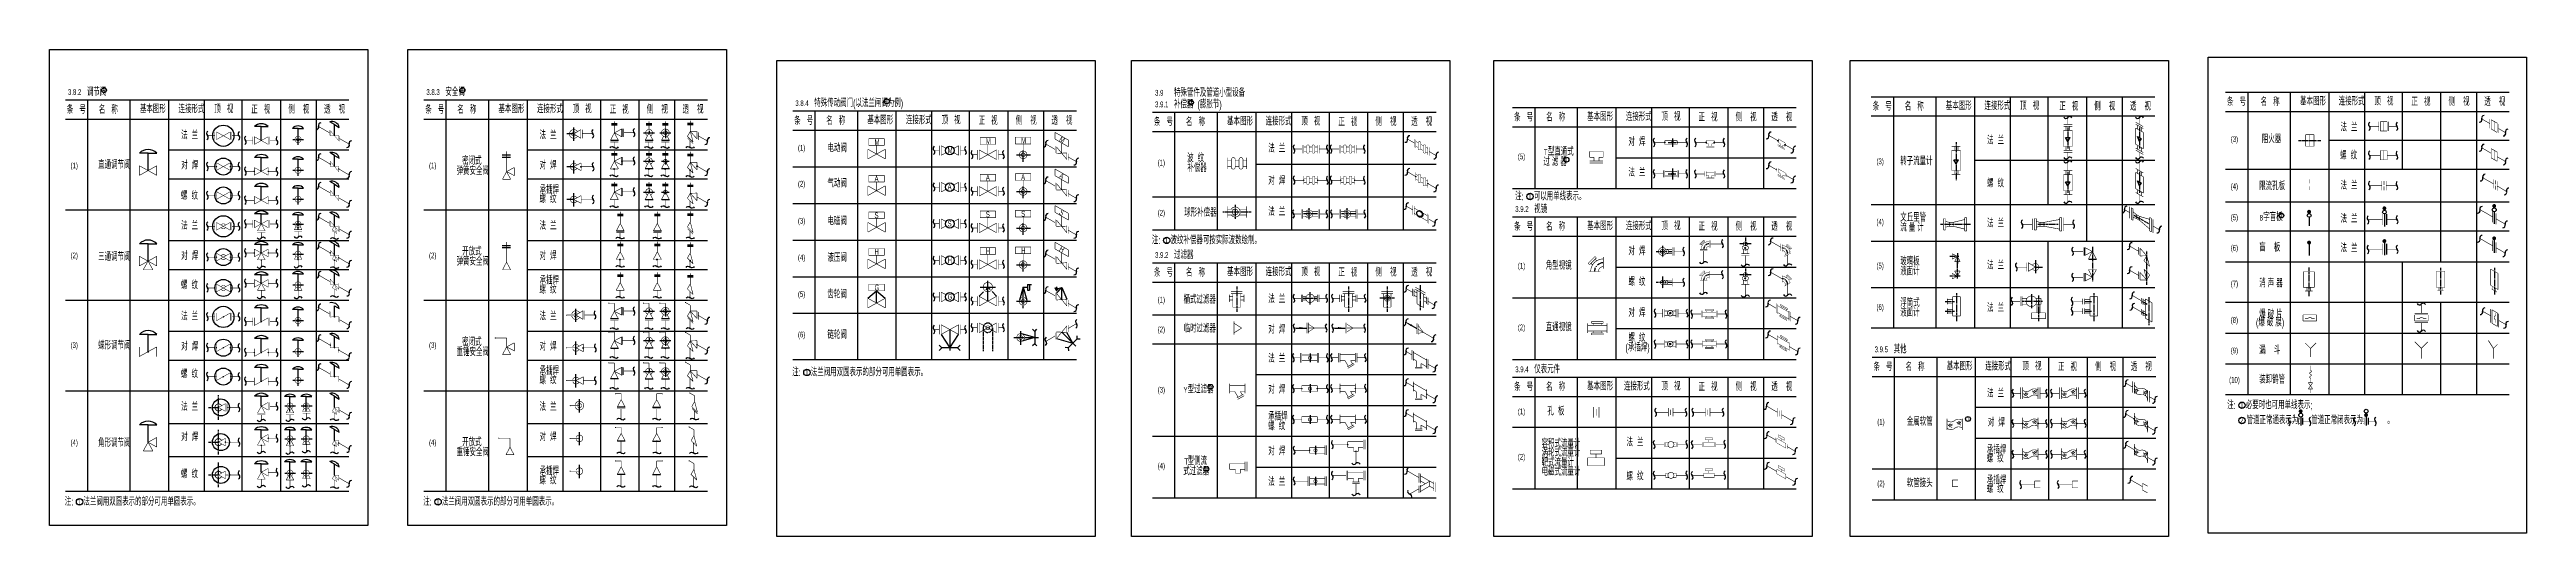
# Model space of a CAD drawing. Header units: inches. Extents: x -18 to 2014, y 4 to 801.
# Drawn here: x -18 to 1265, y 4 to 257 of the extents above; entities that cross this region are included whole.
import ezdxf

# ---------------------------------------------------------------- set-up
doc = ezdxf.new("R2010")
doc.units = ezdxf.units.IN
doc.header["$MEASUREMENT"] = 0
doc.linetypes.add('CENTER', pattern=[2, 1.25, -0.25, 0.25, -0.25])
doc.linetypes.add('DASHED', pattern=[0.75, 0.5, -0.25])
doc.layers.add('TEXT', color=6, linetype='Continuous')
doc.styles.get("Standard").update_dxf_attribs({"font": 'pdatxt.shx', "bigfont": 'hztxt.shx'})

msp = doc.modelspace()

# ---------------------------------------------------------------- texts
at = {"color": 3, "width": 0.62}
for s, height, p in [('3.8.2', 3, (-8.64522736372496, 233.2642461705599)), ('调节阀', 4, (1.179626611415326, 232.7564687992025)), ('1', 2.1, (9.451299971844175, 234.6127186528662)), ('3.8.3', 3, (177.1232442232141, 233.2642461705599)), ('安全阀', 4, (186.9480981983544, 232.7564687992025)), ('1', 2.1, (195.2197715587833, 234.6127186528662)), ('特殊传动阀门(以法兰闸阀为例)', 4, (378.1454507509294, 226.9893315977327)), ('3.9', 3, (554.7686586268097, 232.8909179129258)), ('特殊管件及管道小型设备', 4, (564.59351260195, 232.3831405415684)), ('条   号', 4, (1110.285415373719, 227.5786777879417)), ('名   称', 4, (1127.726794832501, 227.5786777879417)), ('基本图形', 4, (1148.190600149147, 227.9102123558533)), ('连接形式', 4, (1168.190600149147, 227.9102123558533)), ('顶   视', 4, (1186.690600149147, 227.9102123558533)), ('正   视', 4, (1205.884247264133, 227.6137901211506)), ('侧    视', 4, (1225.098347174504, 227.6841490653875)), ('透    视', 4, (1243.598347174504, 227.6841490653875)), ('条   号', 4, (-9.25026976888498, 223.5662179134793)), ('名   称', 4, (7.358273405951106, 223.5662179134793)), ('基本图形', 4, (28.65491500654266, 223.8977524813909)), ('连接形式', 4, (48.65491500654267, 223.8977524813909)), ('顶   视', 4, (67.15491500654267, 223.8977524813909)), ('正   视', 4, (86.34856212152968, 223.6013302466882)), ('侧    视', 4, (105.5626620319, 223.6716891909251)), ('透    视', 4, (124.0626620319, 223.6716891909251)), ('条   号', 4, (176.5182018180541, 223.5662179134793)), ('名   称', 4, (193.1267449928902, 223.5662179134793)), ('基本图形', 4, (214.4233865934818, 223.8977524813909)), ('连接形式', 4, (234.4233865934822, 223.8977524813909)), ('顶   视', 4, (252.9233865934822, 223.8977524813909)), ('正   视', 4, (272.1170337084692, 223.6013302466882)), ('侧    视', 4, (291.3311336188391, 223.6716891909251)), ('透    视', 4, (309.8311336188391, 223.6716891909251)), ('条   号', 4, (367.7155543706291, 217.7990807120096)), ('3.8.4', 3, (368.3205967757891, 227.4971089690901)), ('名   称', 4, (384.3240975454652, 217.7990807120096)), ('基本图形', 4, (405.6207391460567, 218.1306152799212)), ('1', 2.1, (415.1271607149362, 228.8455814513964)), ('连接形式', 4, (425.6207391460567, 218.1306152799212)), ('顶   视', 4, (444.1207391460567, 218.1306152799212)), ('正   视', 4, (463.3143862610438, 217.8341930452185)), ('侧    视', 4, (482.5284861714141, 217.9045519894554)), ('透    视', 4, (501.0284861714141, 217.9045519894554)), ('条   号', 4, (554.1636162216497, 217.1723008874327)), ('3.9.1', 3, (554.7686586268097, 226.870329144513)), ('补偿器  (膨胀节)', 4, (564.59351260195, 226.3625517731558)), ('名   称', 4, (570.7721593964862, 217.1723008874327)), ('1', 2.1, (572.8348056749079, 228.2188016268195)), ('基本图形', 4, (592.0688009970773, 217.5038354553443)), ('连接形式', 4, (612.0688009970773, 217.5038354553443)), ('顶   视', 4, (630.5688009970773, 217.5038354553443)), ('正   视', 4, (649.7624481120644, 217.2074132206415)), ('侧    视', 4, (668.9765480224347, 217.2777721648784)), ('透    视', 4, (687.4765480224347, 217.2777721648784)), ('条   号', 4, (740.8250545668672, 219.5587783259976)), ('名   称', 4, (757.4335977417037, 219.5587783259976)), ('基本图形', 4, (778.7302393422948, 219.8903128939092)), ('连接形式', 4, (798.7302393422948, 219.8903128939092)), ('顶   视', 4, (817.2302393422948, 219.8903128939092)), ('正   视', 4, (836.4238864572818, 219.5938906592065)), ('侧    视', 4, (855.6379863676522, 219.6642496034434)), ('透    视', 4, (874.1379863676522, 219.6642496034434)), ('条   号', 4, (926.6853718941244, 225.2040717388264)), ('名   称', 4, (943.2939150689605, 225.2040717388264)), ('基本图形', 4, (964.590556669552, 225.535606306738)), ('连接形式', 4, (984.590556669552, 225.535606306738)), ('顶   视', 4, (1003.090556669552, 225.535606306738)), ('正   视', 4, (1023.400273297534, 225.2391840720353)), ('侧    视', 4, (1041.49830369491, 225.3095430162722)), ('透    视', 4, (1059.99830369491, 225.3095430162722)), ('法  兰', 4, (1169.143220387393, 214.4126070732969)), ('法  兰', 4, (50.00168631185184, 210.3523984551635)), ('法  兰', 4, (235.7701578987914, 210.3523984551635)), ('(1)', 3, (369.6686487606795, 204.334595671737)), ('电动阀', 4, (384.9457459088941, 203.5969536438932)), ('M', 3, (409.3710599225534, 207.2985002877411)), ('M', 3, (447.2462137431204, 203.0411291696686)), ('M', 3, (467.0510926234566, 207.7870563659143)), ('M', 3, (485.3433751382787, 208.0885449167807)), ('法  兰', 4, (613.4155723023865, 203.4679133072999)), ('  型直通式', 4, (756.2034724510246, 201.8391027192377)), ('对  焊', 4, (800.0920460147942, 206.868015304455)), ('法  兰', 4, (985.9523633420514, 207.6635960121313)), ('(3)', 3, (1112.23850976377, 208.8382013877918)), ('阻火器', 4, (1128.377467683177, 208.3741650341618)), ('(1)', 3, (-7.29717537883457, 195.1362388335459)), ('直通调节阀', 4, (6.988120385975574, 194.9720275543931)), ('对  焊', 4, (50.01672167904158, 194.6812133416634)), ('(1)', 3, (178.4712962081045, 195.1362388335459)), ('弹簧安全阀', 4, (192.7565919729151, 191.790354888417)), ('密闭式', 4, (195.650976572848, 196.9967308417498)), ('对  焊', 4, (235.7851932659811, 194.6812133416634)), ('(1)', 3, (556.1167106117001, 196.6175673233334)), ('波  纹', 4, (571.3938077599147, 198.4287102432719)), ('补偿器', 4, (571.5151176844525, 193.3442644827097)), ('(5)', 3, (742.7781489569176, 199.8652461855512)), ('  过 滤 器', 4, (753.9485236828274, 196.4872094177486)), ('T', 3, (756.1812578554087, 202.1098468407607)), ('1', 2.1, (767.4148817554711, 198.5694880710906)), ('法  兰', 4, (800.077010647604, 190.9434881683679)), ('(3)', 3, (928.6384662841748, 197.3266521092388)), ('转子流量计', 4, (940.956898665736, 196.8448908892265)), ('螺  纹', 4, (1168.92941143186, 199.826399551779)), ('螺  纹', 4, (49.94847075567409, 178.9342412323188)), ('螺  纹', 4, (235.7169423426136, 177.1987852001692)), ('承插焊', 4, (235.7851932659811, 182.0059381439786)), ('(2)', 3, (369.6686487606795, 185.673195119144)), ('气动阀', 4, (384.9457459088941, 185.2828281876349)), ('A', 3, (409.3710599225534, 188.2985002877411)), ('A', 3, (447.2462137431204, 184.0411291696686)), ('A', 3, (467.0510926234566, 188.7870563659143)), ('A', 3, (485.3433751382787, 189.0885449167807)), ('对  焊', 4, (613.4306076695767, 186.6861969279326)), ('注:     可以用单线表示。', 4, (741.4033759260752, 178.5957576231288)), ('1', 3, (748.13758392475, 179.0942521779767)), ('螺  纹', 4, (985.9373279748612, 185.3738221781694)), ('(4)', 3, (1112.23850976377, 184.3286913667826)), ('限流孔板', 4, (1126.989403576363, 183.9680081295683)), ('法  兰', 4, (1169.143220387393, 184.1732087987458)), ('法  兰', 4, (50.00168631185139, 163.3523984551635)), ('法  兰', 4, (235.7701578987909, 163.3523984551635)), ('(3)', 3, (369.6686487606795, 166.4435071472631)), ('电磁阀', 4, (384.9457459088941, 165.7341269812649)), ('S', 3, (409.3710599225534, 169.2985002877411)), ('S', 3, (447.2462137431204, 165.0411291696686)), ('S', 3, (467.0510926234566, 169.7870563659143)), ('S', 3, (485.3433751382787, 170.0885449167807)), ('(2)', 3, (556.1167106117001, 170.6027519180714)), ('球形补偿器', 4, (569.8596100315468, 170.1559638791228)), ('法  兰', 4, (613.4155723023865, 170.5998098611429)), ('条   号', 4, (740.8250545668672, 162.8309563990316)), ('3.9.2', 3, (741.4300969720272, 172.5289846561119)), ('视镜', 4, (751.2549509471675, 172.0212072847547)), ('名   称', 4, (757.4335977417037, 162.8309563990316)), ('基本图形', 4, (778.7302393422948, 163.1624909669432)), ('连接形式', 4, (798.7302393422948, 163.1624909669432)), ('顶   视', 4, (817.2302393422948, 163.1624909669432)), ('正   视', 4, (836.4238864572818, 162.8660687322404)), ('侧    视', 4, (855.6379863676522, 162.9364276764773)), ('透    视', 4, (874.1379863676522, 162.9364276764773)), ('(4)', 3, (928.6384662841748, 165.9328657063275)), ('文丘里管', 4, (940.956898665736, 167.6014547983758)), ('流 量 计', 4, (940.956898665736, 162.4831584428779)), ('法  兰', 4, (985.9523633420514, 164.6224070481724)), ('(5)', 3, (1112.23850976377, 168.2380011873095)), ('8', 3, (1127.206889868866, 168.0122383208009)), ('  字盲板', 4, (1126.989403576363, 167.8773179500955)), ('2', 2.1, (1137.903362809188, 169.6071083252767)), ('法  兰', 4, (1169.143220387393, 166.972820183107)), ('开放式', 4, (195.650976572848, 149.9967308417498)), ('H', 3, (485.3433751382787, 151.0885449167807)), ('注:     波纹补偿器可按实际波数绘制。', 4, (553.1174760402461, 155.8760171756608)), ('1', 3, (559.8516840389208, 156.3745117305087)), ('对  焊', 4, (800.0920460147942, 150.140193377489)), ('(6)', 3, (1112.23850976377, 152.424737581099)), ('盲    板', 4, (1126.989403576363, 152.064054343885)), ('法  兰', 4, (1169.143220387393, 151.7144057949793)), ('(2)', 3, (-7.29717537883457, 148.4560900517275)), ('三通调节阀', 4, (6.988120385975574, 147.2373573614351)), ('对  焊', 4, (50.01672167904158, 147.6812133416634)), ('(2)', 3, (178.4712962081045, 148.4560900517275)), ('弹簧安全阀', 4, (192.7565919729151, 144.790354888417)), ('对  焊', 4, (235.7851932659811, 147.6812133416634)), ('(4)', 3, (369.6686487606795, 147.3950796253485)), ('液压阀', 4, (384.9457459088941, 146.7341269812649)), ('H', 3, (409.3710599225534, 150.2985002877411)), ('H', 3, (447.2462137431204, 146.0411291696686)), ('H', 3, (467.0510926234566, 150.7870563659143)), ('条   号', 4, (554.1636162216497, 139.0152953951291)), ('3.9.2', 3, (554.7686586268097, 148.7133236522096)), ('过滤器', 4, (564.59351260195, 148.2055462808522)), ('名   称', 4, (570.7721593964862, 139.0152953951291)), ('基本图形', 4, (592.0688009970773, 139.3468299630407)), ('连接形式', 4, (612.0688009970773, 139.3468299630407)), ('顶   视', 4, (630.5688009970773, 139.3468299630407)), ('正   视', 4, (649.7624481120644, 139.0504077283379)), ('侧    视', 4, (668.9765480224347, 139.1207666725748)), ('透    视', 4, (687.4765480224347, 139.1207666725748)), ('(1)', 3, (742.7781489569176, 143.1374242585851)), ('角型视镜', 4, (757.2306466485098, 142.6733879049549)), ('(5)', 3, (928.6384662841748, 143.1998401017287)), ('玻璃板', 4, (940.956898665736, 144.8684291937769)), ('液面计', 4, (940.956898665736, 139.750132838279)), ('法  兰', 4, (985.9523633420514, 142.7987057676488)), ('螺  纹', 4, (49.94847075567364, 132.505914451401)), ('螺  纹', 4, (235.7169423426132, 130.1987852001692)), ('承插焊', 4, (235.7851932659811, 135.0059381439786)), ('(5)', 3, (369.6686487606795, 128.3950796253485)), ('齿轮阀', 4, (384.9457459088941, 127.7341269812649)), ('G', 3, (409.3710599225534, 131.8033286539781)), ('G', 3, (447.2462137431204, 127.0411291696686)), ('(1)', 3, (556.1167106117001, 125.5025298028118)), ('桶式过滤器', 4, (569.5420341058071, 125.0252287643371)), ('法  兰', 4, (613.4155723023865, 125.3109078149963)), ('螺  纹', 4, (800.077010647604, 134.2156662414019)), ('(7)', 3, (1112.23850976377, 133.8372160991485)), ('消 声 器', 4, (1126.989403576363, 133.4765328619343)), ('法  兰', 4, (50.00168631185139, 116.3523984551635)), ('法  兰', 4, (50.00168631185139, 116.3523984551635)), ('法  兰', 4, (235.7701578987909, 116.3523984551635)), ('法  兰', 4, (235.7701578987909, 116.3523984551635)), ('对  焊', 4, (800.0920460147942, 118.140193377489)), ('(6)', 3, (928.6384662841748, 121.6792495481912)), ('浮筒式', 4, (940.956898665736, 123.3478386402395)), ('液面计', 4, (940.956898665736, 118.2295422847418)), ('法  兰', 4, (985.9523633420514, 120.6718937601387)), ('(8)', 3, (1112.23850976377, 114.9722719723776)), ('(爆 破 膜)', 4, (1125.301755170817, 113.2244637257355)), ('爆 破 片', 4, (1126.989403576363, 117.3858466109035)), ('(3)', 3, (-7.29717537883457, 101.928020115026)), ('蝶形调节阀', 4, (6.988120385975574, 101.2177068257241)), ('对  焊', 4, (50.01672167904158, 100.6812133416634)), ('对  焊', 4, (50.01672167904158, 100.6812133416634)), ('(3)', 3, (178.4712962081045, 101.928020115026)), ('密闭式', 4, (195.650976572848, 102.9967308417498)), ('对  焊', 4, (235.7851932659811, 100.6812133416634)), ('对  焊', 4, (235.7851932659811, 100.6812133416634)), ('(6)', 3, (369.6686487606795, 107.4129362603838)), ('链轮阀', 4, (384.9457459088941, 106.7519836163)), ('(2)', 3, (556.1167106117001, 110.0605424583831)), ('临时过滤器', 4, (569.5420341058071, 110.0252287643371)), ('对  焊', 4, (613.4306076695767, 109.4794970026611)), ('(2)', 3, (742.7781489569176, 111.1374242585851)), ('直通视镜', 4, (757.2306466485098, 110.6733879049549)), ('(承插焊)', 4, (798.515499843949, 100.1974763108627)), ('螺  纹', 4, (800.077010647604, 105.2013410796631)), ('3.9.5', 3, (927.6996007335375, 99.73932508900279)), ('其他', 4, (937.5244547086778, 99.23154771764538)), ('漏    斗', 4, (1126.989403576363, 98.79832512895277)), ('螺  纹', 4, (49.94847075567364, 86.36342171529427)), ('重锤安全阀', 4, (192.7565919729151, 97.790354888417)), ('承插焊', 4, (235.7851932659811, 88.00593814397857)), ('注:     法兰阀用双圆表示的部分可用单圆表示。', 4, (366.6694141892254, 87.3347503276469)), ('1', 3, (373.4036221879002, 87.83324488249454)), ('法  兰', 4, (613.4155723023865, 94.40000523749936)), ('3.9.4', 3, (741.4300969720272, 89.35661584530621)), ('仪表元件', 4, (751.2549509471675, 88.8488384739488)), ('条   号', 4, (927.0945583283775, 90.04129683192227)), ('名   称', 4, (943.7031015032136, 90.04129683192227)), ('基本图形', 4, (964.9997431038051, 90.3728313998341)), ('连接形式', 4, (984.9997431038051, 90.3728313998341)), ('顶   视', 4, (1004.311884383889, 90.3728313998341)), ('正   视', 4, (1022.693390218792, 90.07640916513137)), ('侧    视', 4, (1041.907490129163, 90.14676810936803)), ('透    视', 4, (1060.407490129163, 90.14676810936803)), ('(9)', 3, (1112.23850976377, 99.15900836616706)), ('螺  纹', 4, (235.7169423426136, 83.19878520016923)), ('(3)', 3, (556.1167106117001, 78.74535213047315)), ('Y', 3, (569.5198195101913, 78.74795558658897)), ('  型过滤器', 4, (569.5420341058071, 78.477211465066)), ('1', 2.1, (582.9604399414267, 80.63919427792243)), ('对  焊', 4, (613.4306076695767, 78.3245323735865)), ('条   号', 4, (740.8250545668672, 79.65858758822569)), ('名   称', 4, (757.4335977417037, 79.65858758822569)), ('基本图形', 4, (778.7302393422948, 79.99012215613729)), ('连接形式', 4, (797.7328353262134, 79.99012215613729)), ('顶   视', 4, (817.2302393422948, 79.99012215613729)), ('正   视', 4, (836.4238864572818, 79.69369992143456)), ('侧    视', 4, (855.6379863676522, 79.76405886567144)), ('透    视', 4, (874.1379863676522, 79.76405886567144)), ('法  兰', 4, (985.9523633420514, 76.3203729707528)), ('(10)', 3, (1111.405673479823, 83.90059790648124)), ('装卸鹤管', 4, (1126.989403576363, 83.53991466926718)), ('法  兰', 4, (50.00168631185139, 69.35239845516352)), ('法  兰', 4, (50.00168631185139, 69.35239845516352)), ('法  兰', 4, (235.7701578987909, 69.35239845516352)), ('法  兰', 4, (235.7701578987909, 69.35239845516352)), ('承插焊', 4, (613.4306076695767, 64.34453514816741)), ('(1)', 3, (742.7781489569176, 67.53074366332325)), ('孔  板', 4, (758.0842705923793, 67.06670730969299)), ('(1)', 3, (929.0476527184279, 62.14577101320751)), ('金属软管', 4, (944.3537743538897, 61.68173465957747)), ('1', 2.1, (975.5243236373414, 63.99746677363632)), ('对  焊', 4, (986.3615497763045, 61.2503250159676)), ('注:     必要时也可用单线表示;', 4, (1110.399750740108, 70.28214193106245)), ('2', 3, (1117.133958738783, 62.85413658744559)), ('1', 3, (1117.133958738783, 70.7806364859101)), ('管道正常通表示为:', 4, (1120.464814439336, 62.44519472643)), ('管道正常闭表示为:           。', 4, (1153.983280959224, 62.44519472643)), ('(4)', 3, (-7.29717537883457, 51.3866441936419)), ('角形调节阀', 4, (6.988120385975574, 50.62467566681525)), ('对  焊', 4, (50.01672167904158, 53.68121334166344)), ('对  焊', 4, (50.01672167904158, 53.68121334166344)), ('(4)', 3, (178.4712962081045, 51.3866441936419)), ('开放式', 4, (195.650976572848, 50.99673084174978)), ('对  焊', 4, (235.7851932659811, 53.68121334166344)), ('对  焊', 4, (235.7851932659811, 53.68121334166344)), ('螺  纹', 4, (613.4306076695767, 59.31173740411813)), ('容积式流量计', 4, (755.0965813384788, 50.32541816325474)), ('法  兰', 4, (799.0946419987127, 50.96782456668311)), (' 承插焊', 4, (984.7850036054589, 47.15335649833432)), ('螺  纹', 4, (49.94847075567364, 34.42263387655893)), ('重锤安全阀', 4, (192.7565919729151, 45.790354888417)), ('承插焊', 4, (235.7851932659811, 36.00593814397857)), ('(4)', 3, (556.1167106117001, 39.32176325468262)), ('  式过滤器', 4, (567.2870853376099, 35.94372648688031)), ('T', 3.2, (569.9080181768837, 41.41121054320305)), ('  型侧流', 4, (569.5420341058071, 41.29561978836918)), ('1', 2.1, (580.7534434102532, 38.02600514022228)), ('对  焊', 4, (613.4306076695767, 46.32453237358649)), ('(2)', 3, (742.7781489569176, 43.96505544777924)), ('靶式流量计', 4, (755.0965813384788, 40.51534818432955)), ('涡轮式流量计', 4, (755.0965813384788, 45.63364453982749)), ('电磁式流量计', 4, (755.0965813384788, 35.72158042154237)), ('螺  纹', 4, (985.7385543865181, 42.59179474920151)), ('螺  纹', 4, (235.7169423426136, 31.19878520016922)), ('法  兰', 4, (613.4155723023865, 30.40000523749935)), ('螺  纹', 4, (799.0796066315226, 33.29517171002803)), ('(2)', 3, (929.0476527184279, 30.1457710132075)), ('软管接头', 4, (944.3537743538897, 29.78508777599322)), (' 承插焊', 4, (984.7850036054589, 31.35692626604654)), ('螺  纹', 4, (985.7385543865181, 26.79536451691396)), ('注:     法兰阀用双圆表示的部分可用单圆表示。', 4, (-10.29640995028862, 20.16006162864332)), ('1', 3, (-3.562201951613904, 20.65855618349095)), ('注:     法兰阀用双圆表示的部分可用单圆表示。', 4, (175.4720616366505, 20.16006162864332)), ('1', 3, (182.2062696353252, 20.65855618349095))]:
    msp.add_text(s, height=height, dxfattribs=at).set_placement(p)
for s, p in [('M', (504.7594066070843, 209.4311249266226)), ('A', (504.7594066070843, 190.4311249266226)), ('S', (504.7594066070843, 171.4311249266226)), ('H', (504.7594066070843, 152.4311249266226))]:
    msp.add_text(s, height=3, rotation=330.000000000002, dxfattribs=at).set_placement(p)

# ---------------------------------------------------------------- blocks, each defined once
blk = doc.blocks.new('BZH')
at = {"layer": 'TEXT', "color": 6}
for centre, start, end in [((0.5330142281600274, 0.6703013697842835), 120.0646550722237, 231.5087731403127), ((-0.5614378965001379, -0.6466804327719728), 296.5830063715022, 49.03599266516452)]:
    blk.add_arc(centre, 0.8563924881481542, start, end, dxfattribs=at)

# ---------------------------------------------------------------- linework, layer by layer
at = {"color": 3}
for p, q in [((-18.19642034802596, 256.8665980854901), (146.803579651974, 256.8665980854901)), ((-18.19642034802596, 9.86659808549015), (-18.19642034802596, 256.8665980854901)), ((146.803579651974, 256.8665980854901), (146.803579651974, 9.86659808549015)), ((167.5720512389131, 256.8665980854901), (332.5720512389131, 256.8665980854901)), ((167.5720512389131, 9.86659808549015), (167.5720512389131, 256.8665980854901)), ((332.5720512389131, 256.8665980854901), (332.5720512389131, 9.86659808549015)), ((358.7694037914881, 4.099460884020427), (358.7694037914881, 251.0994608840204)), ((358.7694037914881, 251.0994608840204), (523.7694037914881, 251.0994608840204)), ((523.7694037914881, 251.0994608840204), (523.7694037914881, 4.099460884020427)), ((542.5181500870323, 251.0994608840204), (707.5181500870323, 251.0994608840204)), ((542.5181500870323, 4.099460884020427), (542.5181500870323, 251.0994608840204)), ((707.5181500870323, 251.0994608840204), (707.5181500870323, 4.099460884020427)), ((730.2669097380646, 251.0994608840204), (895.2669097380646, 251.0994608840204)), ((730.2669097380646, 4.099460884020427), (730.2669097380646, 251.0994608840204)), ((895.2669097380646, 251.0994608840204), (895.2669097380646, 4.099460884020427)), ((914.9891117507578, 251.0994608840204), (1079.989111750758, 251.0994608840204)), ((914.9891117507578, 4.099460884020427), (914.9891117507578, 251.0994608840204)), ((1079.989111750758, 251.0994608840204), (1079.989111750758, 4.099460884020427)), ((1100.497957238436, 252.8892004898151), (1265.497957238436, 252.8892004898151)), ((1100.497957238436, 5.889200489815121), (1100.497957238436, 252.8892004898151)), ((1265.497957238436, 252.8892004898151), (1265.497957238436, 5.889200489815121)), ((925.925901946801, 232.3485422558889), (1072.925901946801, 232.3485422558889)), ((937.4281477803189, 232.3485422558889), (937.4281477803189, 112.3485422558889)), ((959.4281477803189, 232.3485422558889), (959.4281477803189, 112.3485422558889)), ((979.4281477803189, 232.3485422558889), (979.4281477803189, 112.3485422558889)), ((997.9281477803189, 232.3485422558886), (997.9281477803189, 112.3485422558889)), ((1017.428147780319, 232.3485422558886), (1017.428147780319, 176.3485422558889)), ((1037.428147780319, 232.3485422558886), (1037.428147780319, 157.3485422558889)), ((1055.928147780319, 232.3485422558886), (1055.928147780319, 112.3485422558889)), ((1109.525945426396, 234.7231483050044), (1256.525945426396, 234.7231483050044)), ((1121.028191259914, 234.7231483050044), (1121.028191259914, 77.72314830500417)), ((1143.028191259914, 234.7231483050042), (1143.028191259913, 77.7231483050044)), ((1163.028191259914, 234.7231483050042), (1163.028191259914, 77.7231483050044)), ((1181.528191259914, 234.7231483050042), (1181.528191259914, 77.72314830500417)), ((1201.028191259914, 234.7231483050039), (1201.028191259914, 194.7231483050044)), ((1221.028191259914, 234.7231483050039), (1221.028191259913, 146.7231483050044)), ((1239.528191259914, 234.7231483050039), (1239.528191259915, 77.7231483050044)), ((-10.00973971620838, 230.710688430542), (136.9902602837916, 230.710688430542)), ((-10.00973971620838, 220.710688430542), (136.9902602837916, 220.710688430542)), ((1.492506117309542, 230.710688430542), (1.492506117309087, 27.71068843054203)), ((23.49250611730954, 230.7106884305418), (23.49250611730954, 27.71068843054203)), ((43.49250611730955, 230.7106884305418), (43.49250611730955, 27.71068843054203)), ((61.99250611730955, 230.7106884305418), (61.99250611730909, 27.71068843054203)), ((81.49250611730955, 230.7106884305416), (81.49250611730909, 27.71068843054203)), ((101.4925061173095, 230.7106884305416), (101.4925061173091, 27.71068843054203)), ((119.9925061173095, 230.7106884305416), (119.9925061173095, 27.71068843054203)), ((129.4939925108689, 217.8902929796012), (126.9998393479697, 219.3302929796012)), ((175.7587318707307, 230.710688430542), (322.7587318707307, 230.710688430542)), ((175.7587318707307, 220.710688430542), (322.7587318707307, 220.710688430542)), ((187.2609777042486, 230.710688430542), (187.2609777042482, 27.71068843054203)), ((209.2609777042486, 230.7106884305418), (209.2609777042486, 27.71068843054203)), ((229.2609777042486, 230.7106884305418), (229.2609777042486, 27.71068843054203)), ((247.7609777042491, 230.7106884305418), (247.7609777042486, 27.71068843054203)), ((267.2609777042491, 230.7106884305416), (267.2609777042486, 27.71068843054203)), ((273.0397103518422, 218.4021767375551), (276.0397103518422, 218.4021767375551)), ((287.2609777042486, 230.7106884305416), (287.2609777042481, 27.71068843054203)), ((291.013685686216, 218.4021767375551), (294.013685686216, 218.4021767375551)), ((299.4783334557625, 218.4021767375551), (302.4783334557625, 218.4021767375551)), ((305.7609777042486, 230.7106884305416), (305.7609777042486, 27.71068843054203)), ((312.3756127756352, 218.6360155571495), (315.3756127756352, 218.6360155571495)), ((366.9560844233057, 224.9435512290723), (513.9560844233057, 224.9435512290723)), ((378.4583302568236, 224.9435512290723), (378.4583302568236, 95.94355122907231)), ((400.4583302568236, 224.9435512290721), (400.4583302568236, 95.94355122907231)), ((420.4583302568236, 224.9435512290721), (420.4583302568236, 95.94355122907231)), ((438.9583302568236, 224.9435512290721), (438.9583302568236, 95.94355122907231)), ((458.4583302568236, 224.9435512290719), (458.4583302568232, 95.94355122907231)), ((478.4583302568236, 224.9435512290719), (478.4583302568236, 95.94355122907231)), ((496.9583302568236, 224.9435512290719), (496.9583302568236, 95.94355122907231)), ((553.4041462743263, 224.3167714044951), (700.4041462743263, 224.3167714044951)), ((564.9063921078442, 224.3167714044951), (564.9063921078442, 163.3167714044951)), ((586.9063921078442, 224.3167714044951), (586.9063921078442, 163.3167714044954)), ((606.9063921078442, 224.3167714044951), (606.9063921078442, 163.3167714044951)), ((625.4063921078442, 224.3167714044951), (625.4063921078442, 163.3167714044951)), ((644.9063921078442, 224.3167714044951), (644.9063921078442, 163.3167714044951)), ((664.9063921078442, 224.3167714044949), (664.9063921078442, 163.3167714044951)), ((683.4063921078442, 224.3167714044949), (683.4063921078442, 163.3167714044951)), ((740.0655846195438, 226.7032488430601), (887.0655846195438, 226.7032488430601)), ((751.5678304530617, 226.7032488430601), (751.5678304530617, 184.7032488430601)), ((773.5678304530617, 226.7032488430601), (773.5678304530617, 184.7032488430601)), ((793.5678304530617, 226.7032488430601), (793.5678304530617, 184.7032488430601)), ((812.0678304530617, 226.7032488430599), (812.0678304530617, 184.7032488430601)), ((831.5678304530617, 226.7032488430599), (831.5678304530617, 184.7032488430601)), ((851.5678304530617, 226.7032488430599), (851.5678304530617, 184.7032488430601)), ((870.0678304530617, 226.7032488430599), (870.0678304530617, 184.7032488430601)), ((925.925901946801, 222.3485422558889), (1072.925901946801, 222.3485422558889)), ((1109.525945426396, 224.7231483050044), (1256.525945426396, 224.7231483050044)), ((91.56117675483134, 216.8050098339484), (87.96117675483143, 216.8050098339484)), ((91.56117675483134, 216.8050098339484), (95.16117675483125, 216.8050098339484)), ((91.56117675483134, 209.6050098339484), (91.56117675483134, 216.8050098339484)), ((110.5811254733982, 215.9351893471311), (107.7011254733981, 215.9351893471311)), ((110.5811254733982, 215.9351893471311), (113.4611254733983, 215.9351893471311)), ((110.5811254733982, 210.1751893471311), (110.5811254733982, 215.9351893471311)), ((129.4939925108689, 217.8902929796012), (131.9881456737682, 216.4502929796011)), ((129.4939925108689, 212.1302929796012), (129.4939925108689, 217.8902929796012)), ((253.5083332887822, 213.023194421925), (249.8243700492482, 213.023194421925)), ((253.5083332887822, 209.4468674112466), (253.5083332887822, 216.304355003804)), ((276.6338030048652, 209.6187403686402), (272.6438030048654, 209.6187403686402)), ((273.0397103518422, 217.7210163242003), (276.0397103518422, 217.7210163242003)), ((278.5284582623623, 211.7115809321836), (278.5284582623623, 215.7015809321836)), ((289.5962680479871, 213.6074882791607), (295.4057740400268, 213.6074882791607)), ((294.6077783392394, 209.6187403686402), (290.6177783392392, 209.6187403686402)), ((291.013685686216, 217.7210163242003), (294.013685686216, 217.7210163242003)), ((292.5363480639104, 214.6767365041588), (292.5363480639104, 213.5741160228821)), ((298.0609158175336, 213.6074882791607), (303.8704218095728, 213.6074882791607)), ((303.0724261087854, 209.6187403686402), (299.0824261087856, 209.6187403686402)), ((299.4783334557625, 217.7210163242003), (302.4783334557625, 217.7210163242003)), ((300.9783334557625, 215.6074882791607), (300.9783334557625, 210.8816456091264)), ((312.3756127756352, 217.9548551437948), (315.3756127756352, 217.9548551437948)), ((366.9560844233057, 214.9435512290723), (513.9560844233057, 214.9435512290723)), ((553.4041462743263, 214.3167714044951), (700.4041462743263, 214.3167714044951)), ((740.0655846195438, 216.7032488430601), (887.0655846195438, 216.7032488430601)), ((820.7500187279653, 208.6337509998098), (824.5786870985145, 208.6337509998098)), ((822.954404538346, 210.6162933146432), (822.954404538346, 206.4037306872427)), ((1027.818271900413, 209.1311473105526), (1026.618271900413, 211.1311473105526)), ((1026.618271900413, 211.1311473105526), (1029.018271900413, 211.1311473105526)), ((1027.818271900413, 209.1311473105526), (1029.018271900413, 211.1311473105526)), ((1064.956516425294, 209.1311473105526), (1063.917285940752, 211.7311473105527)), ((1063.917285940752, 211.7311473105527), (1065.995746909835, 210.5311473105524)), ((1064.956516425294, 209.1311473105526), (1065.995746909835, 210.5311473105524)), ((1163.028191259914, 209.7231483050044), (1256.525945426396, 209.7231483050044)), ((32.87361274673927, 203.026042527695), (28.37361274673927, 203.026042527695)), ((32.87361274673927, 203.026042527695), (37.37361274673927, 203.026042527695)), ((32.87361274673927, 194.026042527695), (32.87361274673927, 203.026042527695)), ((43.49250611730955, 204.710688430542), (136.9902602837916, 204.710688430542)), ((91.56117675483134, 200.8050098339484), (87.96117675483143, 200.8050098339484)), ((91.56117675483134, 193.6050098339484), (91.56117675483134, 200.8050098339484)), ((91.56117675483134, 200.8050098339484), (95.16117675483125, 200.8050098339484)), ((110.5811254733982, 199.9351893471311), (107.7011254733981, 199.9351893471311)), ((110.5811254733982, 199.9351893471311), (113.4611254733983, 199.9351893471311)), ((110.5811254733982, 194.1751893471311), (110.5811254733982, 199.9351893471311)), ((129.4939925108689, 201.8902929796012), (126.9998393479697, 203.3302929796012)), ((129.4939925108689, 201.8902929796012), (131.9881456737677, 200.4502929796011)), ((129.4939925108689, 196.1302929796012), (129.4939925108689, 201.8902929796012)), ((216.4001984092653, 202.1475779463854), (220.717115170905, 202.1475779463854)), ((216.4001984092653, 201.0123132097554), (220.717115170905, 201.0123132097554)), ((229.2609777042486, 204.710688430542), (322.7587318707307, 204.710688430542)), ((253.5083332887822, 196.023194421925), (249.8243700492482, 196.023194421925)), ((253.5083332887822, 192.4468674112466), (253.5083332887822, 199.304355003804)), ((273.0397103518422, 202.8780295377465), (276.0397103518422, 202.8780295377465)), ((273.0397103518422, 202.1968691243918), (276.0397103518422, 202.1968691243918)), ((278.5284582623623, 196.9821182623276), (278.5284582623623, 200.9721182623276)), ((289.5962680479871, 198.8780256093044), (295.4057740400268, 198.8780256093044)), ((294.6077783392394, 194.8892776987842), (290.6177783392392, 194.8892776987842)), ((291.013685686216, 202.8780295377465), (294.013685686216, 202.8780295377465)), ((291.013685686216, 202.1968691243918), (294.013685686216, 202.1968691243918)), ((292.5363480639104, 200.0118122761495), (292.5363480639104, 198.6886639182474)), ((299.0088695409723, 198.8780256093044), (302.8973074212819, 198.8780256093044)), ((303.0724261087854, 194.8892776987842), (299.0824261087856, 194.8892776987842)), ((299.4783334557625, 202.8780295377465), (302.4783334557625, 202.8780295377465)), ((299.4783334557625, 202.1968691243918), (302.4783334557625, 202.1968691243918)), ((301.0335288948264, 199.7912907001406), (301.0335288948264, 197.1449876837201)), ((312.3756127756352, 202.5239966558987), (315.3756127756352, 202.5239966558987)), ((312.3756127756352, 201.8428362425439), (315.3756127756352, 201.8428362425439)), ((366.9560844233057, 195.9435512290723), (513.9560844233057, 195.9435512290723)), ((606.9063921078442, 197.3167714044951), (700.4041462743263, 197.3167714044951)), ((793.5678304530617, 200.7032488430601), (887.0655846195438, 200.7032488430601)), ((822.954404538346, 195.0430303150646), (822.954404538346, 189.3586291547884)), ((968.7183073439938, 199.5622902825051), (971.1183073439939, 199.5622902825051)), ((969.9183073439941, 197.5622902825051), (968.7183073439938, 199.5622902825051)), ((969.9183073439941, 197.5622902825051), (971.1183073439939, 199.5622902825051)), ((979.4281477803189, 199.3485422558889), (1072.925901946801, 199.3485422558889)), ((1109.525945426396, 194.7231483050044), (1256.525945426396, 194.7231483050044)), ((43.49250611730955, 189.710688430542), (136.9902602837916, 189.710688430542)), ((91.56117675483134, 185.8050098339484), (87.96117675483143, 185.8050098339484)), ((91.56117675483134, 185.8050098339484), (95.16117675483125, 185.8050098339484)), ((91.56117675483134, 178.6050098339484), (91.56117675483134, 185.8050098339484)), ((110.5811254733982, 184.9351893471311), (107.7011254733981, 184.9351893471311)), ((110.5811254733982, 184.9351893471311), (113.4611254733983, 184.9351893471311)), ((110.5811254733982, 179.1751893471311), (110.5811254733982, 184.9351893471311)), ((129.4939925108689, 186.8902929796012), (126.9998393479697, 188.3302929796012)), ((129.4939925108689, 181.1302929796012), (129.4939925108689, 186.8902929796012)), ((129.4939925108689, 186.8902929796012), (131.9881456737677, 185.4502929796011)), ((229.2609777042486, 189.710688430542), (322.7587318707307, 189.710688430542)), ((253.5083332887822, 175.4468674112466), (253.5083332887822, 182.304355003804)), ((273.0397103518422, 186.8780295377465), (276.0397103518422, 186.8780295377465)), ((273.0397103518422, 186.1968691243918), (276.0397103518422, 186.1968691243918)), ((278.5284582623623, 180.9821182623276), (278.5284582623623, 184.9721182623276)), ((289.5962680479871, 182.8780256093044), (295.4057740400268, 182.8780256093044)), ((291.013685686216, 186.8780295377465), (294.013685686216, 186.8780295377465)), ((291.013685686216, 186.1968691243918), (294.013685686216, 186.1968691243918)), ((292.5363480639104, 184.2442612662468), (292.5363480639104, 182.8108521203404)), ((299.0088695409723, 182.8780256093044), (302.8973074212819, 182.8780256093044)), ((299.4783334557625, 186.8780295377465), (302.4783334557625, 186.8780295377465)), ((299.4783334557625, 186.1968691243918), (302.4783334557625, 186.1968691243918)), ((300.9231714075214, 184.0237396902381), (300.9231714075214, 181.708225338447)), ((312.3756127756352, 186.5239966558987), (315.3756127756352, 186.5239966558987)), ((312.3756127756352, 185.8428362425439), (315.3756127756352, 185.8428362425439)), ((553.4041462743263, 180.3167714044951), (700.4041462743263, 180.3167714044951)), ((740.0655846195438, 184.7032488430601), (887.0655846195438, 184.7032488430601)), ((820.7500187279653, 192.3245687337934), (824.5786870985145, 192.3245687337934)), ((1026.618271900413, 188.1311473105526), (1029.018271900413, 188.1311473105526)), ((1027.818271900413, 186.1311473105526), (1026.618271900413, 188.1311473105526)), ((1027.818271900413, 186.1311473105526), (1029.018271900413, 188.1311473105526)), ((1063.917285940752, 188.7311473105527), (1065.995746909835, 187.5311473105524)), ((1064.956516425294, 186.1311473105526), (1063.917285940752, 188.7311473105527)), ((1064.956516425294, 186.1311473105526), (1065.995746909835, 187.5311473105524)), ((-10.00973971620838, 173.710688430542), (136.9902602837916, 173.710688430542)), ((91.56117675483134, 171.5079069388933), (87.96117675483143, 171.5079069388933)), ((91.56117675483134, 166.3513842505157), (91.56117675483134, 171.5079069388933)), ((91.56117675483134, 171.5079069388933), (95.16117675483125, 171.5079069388933)), ((110.5811254733982, 170.9786705871955), (107.7011254733981, 170.9786705871955)), ((110.5811254733982, 166.1268831621877), (110.5811254733982, 170.9786705871955)), ((110.5811254733982, 170.9786705871955), (113.4611254733983, 170.9786705871955)), ((129.4939925108689, 170.8902929796012), (126.9998393479697, 172.3302929796012)), ((129.4939925108689, 165.1302929796012), (129.4939925108689, 170.8902929796012)), ((129.4939925108689, 170.8902929796012), (131.9881456737677, 169.4502929796011)), ((175.7587318707307, 173.710688430542), (322.7587318707307, 173.710688430542)), ((253.5083332887822, 179.023194421925), (249.8243700492482, 179.023194421925)), ((276.0802571636715, 171.4021767375551), (279.0802571636715, 171.4021767375551)), ((276.0802571636715, 170.7210163242003), (279.0802571636715, 170.7210163242003)), ((294.6077783392394, 178.8892776987842), (290.6177783392392, 178.8892776987842)), ((295.296519336846, 171.4021767375551), (298.296519336846, 171.4021767375551)), ((295.296519336846, 170.7210163242003), (298.296519336846, 170.7210163242003)), ((303.0724261087854, 178.8892776987842), (299.0824261087856, 178.8892776987842)), ((312.3756127756352, 171.6360155571495), (315.3756127756352, 171.6360155571495)), ((312.3756127756352, 170.9548551437948), (315.3756127756352, 170.9548551437948)), ((366.9560844233057, 176.9435512290723), (513.9560844233057, 176.9435512290723)), ((740.0655846195438, 169.9754269160941), (887.0655846195438, 169.9754269160941)), ((751.5678304530617, 169.9754269160941), (751.5678304530617, 95.97542691609428)), ((773.5678304530617, 169.9754269160941), (773.5678304530617, 95.97542691609428)), ((793.5678304530617, 169.9754269160941), (793.5678304530617, 95.97542691609405)), ((812.0678304530617, 169.9754269160941), (812.0678304530617, 95.97542691609405)), ((831.5678304530617, 169.9754269160938), (831.5678304530621, 95.97542691609405)), ((851.5678304530617, 169.9754269160938), (851.5678304530617, 95.97542691609405)), ((870.0678304530617, 169.9754269160938), (870.0678304530621, 95.97542691609428)), ((925.925901946801, 176.3485422558889), (1072.925901946801, 176.3485422558889)), ((1109.525945426396, 177.7231483050044), (1256.525945426396, 177.7231483050044)), ((1152.862017971077, 169.7459287848763), (1152.862017971077, 165.3459287848762)), ((1191.903661901697, 171.5312544500829), (1191.903661901697, 164.9718298889119)), ((1192.883976578073, 171.4039839226546), (1192.883976578073, 165.8039839226545)), ((1192.883976578073, 171.4039839226546), (1192.883976578073, 165.8039839226545)), ((1248.809216073348, 172.6944514340465), (1248.809216073348, 166.2944514340464)), ((32.87361274673927, 156.026042527695), (28.37361274673927, 156.026042527695)), ((32.87361274673927, 156.026042527695), (37.37361274673927, 156.026042527695)), ((32.87361274673927, 147.026042527695), (32.87361274673927, 156.026042527695)), ((43.49250611730955, 157.710688430542), (136.9902602837916, 157.710688430542)), ((91.56117675483134, 155.6214349839332), (87.96117675483143, 155.6214349839332)), ((91.56117675483134, 151.2595968255078), (91.56117675483134, 155.6214349839332)), ((91.56117675483134, 155.6214349839332), (95.16117675483125, 155.6214349839332)), ((110.5811254733982, 155.4327749104706), (107.7011254733981, 155.4327749104706)), ((110.5811254733982, 150.6945155305028), (110.5811254733982, 155.4327749104706)), ((110.5811254733982, 155.4327749104706), (113.4611254733983, 155.4327749104706)), ((129.4939925108685, 155.7985055545936), (126.9998393479697, 157.2385055545936)), ((129.4939925108685, 150.0385055545936), (129.4939925108685, 155.7985055545936)), ((129.4939925108685, 155.7985055545936), (131.9881456737677, 154.3585055545935)), ((216.4001984092653, 155.1475779463854), (220.717115170905, 155.1475779463854)), ((229.2609777042486, 157.710688430542), (322.7587318707307, 157.710688430542)), ((279.6743498166944, 162.6187403686402), (275.6843498166946, 162.6187403686402)), ((276.0802571636715, 155.8780295377465), (279.0802571636715, 155.8780295377465)), ((276.0802571636715, 155.1968691243918), (279.0802571636715, 155.1968691243918)), ((298.8906119898694, 162.6187403686402), (294.9006119898692, 162.6187403686402)), ((295.296519336846, 155.8780295377465), (298.296519336846, 155.8780295377465)), ((295.296519336846, 155.1968691243918), (298.296519336846, 155.1968691243918)), ((312.3756127756352, 155.5239966558987), (315.3756127756352, 155.5239966558987)), ((312.3756127756352, 154.8428362425439), (315.3756127756352, 154.8428362425439)), ((366.9560844233057, 157.9435512290723), (513.9560844233057, 157.9435512290723)), ((553.4041462743263, 163.3167714044951), (700.4041462743263, 163.3167714044951)), ((740.0655846195438, 159.9754269160941), (887.0655846195438, 159.9754269160941)), ((860.397232931941, 153.4866796223172), (860.9622005419839, 154.3021966801374)), ((860.3983557053922, 153.8854754108296), (860.5945249387356, 154.2069751747664)), ((925.925901946801, 157.3485422558889), (1072.925901946801, 157.3485422558889)), ((1017.428147780319, 157.3485422558889), (1017.428147780319, 112.3485422558889)), ((1109.525945426396, 162.7231483050044), (1256.525945426396, 162.7231483050044)), ((1152.862017971077, 155.6418451379685), (1152.862017971077, 149.8974794966133)), ((1191.883976578073, 156.4501668642139), (1191.883976578073, 150.050166864214)), ((1192.883976578073, 156.050166864214), (1192.883976578073, 150.4501668642139)), ((1192.883976578073, 156.050166864214), (1192.883976578073, 150.4501668642139)), ((1248.809216073348, 158.3471669514955), (1248.809216073348, 151.2944514340464)), ((43.49250611730955, 142.710688430542), (136.9902602837916, 142.710688430542)), ((129.4939925108685, 140.7985055545936), (126.9998393479697, 142.2385055545936)), ((216.4001984092653, 154.0123132097554), (220.717115170905, 154.0123132097554)), ((229.2609777042486, 142.710688430542), (322.7587318707307, 142.710688430542)), ((553.4041462743263, 146.1597659121918), (700.4041462743263, 146.1597659121918)), ((564.9063921078442, 146.1597659121918), (564.9063921078442, 24.15976591219177)), ((586.9063921078442, 146.1597659121915), (586.9063921078442, 24.15976591219177)), ((606.9063921078442, 146.1597659121915), (606.9063921078442, 24.15976591219177)), ((625.4063921078442, 146.1597659121915), (625.4063921078442, 24.15976591219177)), ((644.9063921078442, 146.1597659121915), (644.9063921078442, 24.15976591219177)), ((664.9063921078442, 146.1597659121913), (664.9063921078442, 24.15976591219177)), ((683.4063921078442, 146.1597659121913), (683.4063921078447, 24.15976591219177)), ((793.5678304530617, 143.9754269160941), (887.0655846195438, 143.9754269160941)), ((819.4558533639835, 151.6161151888926), (820.0208209740264, 152.4316322467126)), ((819.4569761374352, 152.0149109774048), (819.6531453707786, 152.3364107413416)), ((819.8622046973884, 151.7964699606069), (820.0191422642057, 152.0552403628636)), ((860.8035842653454, 153.6670343940317), (860.9605218321627, 153.9258047962884)), ((1010.969843857204, 147.5504239378759), (1010.969843857204, 140.6929363453185)), ((1010.969843857204, 143.9740969271976), (1014.653807096738, 143.9740969271976)), ((1036.534814158461, 149.9291394522364), (1036.534814158461, 153.9191394522364)), ((1038.627654722004, 148.0344841947393), (1042.617654722005, 148.0344841947393)), ((1038.627654722004, 148.0344841947393), (1042.617654722005, 148.0344841947393)), ((1109.525945426396, 146.7231483050044), (1256.525945426396, 146.7231483050044)), ((1201.028191259914, 146.7231483050044), (1201.028191259915, 77.7231483050044)), ((91.56117675483134, 139.8484871455706), (87.96117675483143, 139.8484871455706)), ((91.56117675483134, 135.4866489871455), (91.56117675483134, 139.8484871455706)), ((91.56117675483134, 139.8484871455706), (95.16117675483125, 139.8484871455706)), ((110.5811254733982, 140.4545155305028), (107.7011254733981, 140.4545155305028)), ((110.5811254733982, 134.6945155305028), (110.5811254733982, 140.4545155305028)), ((110.5811254733982, 140.4545155305028), (113.4611254733983, 140.4545155305028)), ((129.4939925108685, 135.0385055545936), (129.4939925108685, 140.7985055545936)), ((129.4939925108685, 140.7985055545936), (131.9881456737677, 139.3585055545935)), ((276.0802571636715, 139.8780295377465), (279.0802571636715, 139.8780295377465)), ((276.0802571636715, 139.1968691243918), (279.0802571636715, 139.1968691243918)), ((295.296519336846, 139.8780295377465), (298.296519336846, 139.8780295377465)), ((295.296519336846, 139.1968691243918), (298.296519336846, 139.1968691243918)), ((312.3756127756352, 139.5239966558987), (315.3756127756352, 139.5239966558987)), ((312.3756127756352, 138.8428362425439), (315.3756127756352, 138.8428362425439)), ((366.9560844233057, 138.9435512290723), (513.9560844233057, 138.9435512290723)), ((405.9122088342607, 127.7501610051182), (410.4122088342607, 131.5859101612467)), ((410.4122088342607, 131.5859101612467), (414.9122088342607, 127.7501610051182)), ((410.4122088342607, 125.2501610051182), (410.4122088342607, 131.5859101612467)), ((465.8636089531025, 131.172718683022), (463.5922415351639, 128.756913937617)), ((464.0922415351639, 133.5430710641413), (472.0922415351639, 133.5430710641413)), ((468.0922415351639, 133.5430710641413), (466.9773609126856, 132.174228440285)), ((468.0922415351639, 126.2569139376168), (468.0922415351639, 136.855387413458)), ((469.215155714771, 132.3487502412075), (468.0922415351639, 133.5430710641413)), ((472.5922415351639, 128.7569139376168), (470.3031425734686, 131.2282467758644)), ((486.384524049986, 133.4601942379585), (484.4613459227468, 126.7230233508345)), ((486.384524049986, 133.4601942379585), (488.3077021772516, 126.7230233508422)), ((486.384524049986, 133.4601942379585), (488.7276519114076, 133.4601942379585)), ((486.384524049986, 128.1740371115269), (486.384524049986, 133.4601942379585)), ((488.7276519114076, 134.9601942379585), (490.6495203859814, 134.9601942379585)), ((488.7276519114076, 134.9601942379585), (488.7276519114076, 131.9601942379585)), ((488.7276519114076, 131.9601942379585), (489.6276519114073, 131.9601942379585)), ((489.6276519114073, 134.9601942379585), (489.6276519114073, 131.9601942379585)), ((502.717193264799, 133.1740240447956), (504.5477459451846, 132.1171539620092)), ((503.6330644994829, 130.3615467441585), (506.3610445214041, 133.3792256719556)), ((503.6617227324324, 133.657325287504), (503.6617227324324, 131.4425875473717)), ((503.6617227324324, 132.6286997023998), (506.3610445214041, 133.3792256719556)), ((506.3610445214041, 133.3792256719556), (509.0890245433253, 127.2115467441587)), ((506.3610445214041, 127.0365467441585), (506.3610445214041, 133.3792256719556)), ((553.4041462743263, 136.1597659121918), (700.4041462743263, 136.1597659121918)), ((819.1009232522593, 135.6161151888926), (819.6658908623023, 136.4316322467126)), ((819.102046025711, 136.0149109774048), (819.2982152590545, 136.3364107413416)), ((819.5072745856638, 135.7964699606069), (819.6642121524816, 136.0552403628636)), ((860.397232931941, 137.6347860091365), (860.9622005419839, 138.4503030669567)), ((860.3983557053922, 138.0335817976489), (860.5945249387356, 138.3550815615857)), ((860.8035842653454, 137.815140780851), (860.9605218321627, 138.0739111831077)), ((925.925901946801, 133.3485422558889), (1072.925901946801, 133.3485422558889)), ((1036.534814158461, 140.7775920479961), (1036.534814158461, 136.7875920479963)), ((-10.00973971620838, 126.710688430542), (136.9902602837916, 126.710688430542)), ((91.56117675483134, 122.8050098339484), (87.96117675483143, 122.8050098339484)), ((91.56117675483134, 115.6050098339484), (91.56117675483134, 122.8050098339484)), ((91.56117675483134, 122.8050098339484), (95.16117675483125, 122.8050098339484)), ((110.5811254733982, 121.9351893471311), (107.7011254733981, 121.9351893471311)), ((110.5811254733982, 121.9351893471311), (113.4611254733983, 121.9351893471311)), ((110.5811254733982, 116.1751893471313), (110.5811254733982, 121.9351893471311)), ((129.4939925108689, 118.1302929796012), (129.4939925108689, 123.8902929796012)), ((129.4939925108689, 123.8902929796012), (131.9881456737682, 122.4502929796011)), ((175.7587318707307, 126.710688430542), (322.7587318707307, 126.710688430542)), ((254.6443620075035, 115.4468674112466), (254.6443620075035, 122.304355003804)), ((276.6338030048652, 117.0283164303029), (272.6438030048654, 117.0283164303029)), ((278.5284582623623, 119.1211569938463), (278.5284582623623, 123.1111569938463)), ((289.5962680479871, 121.0170643408231), (295.4057740400268, 121.0170643408231)), ((294.6077783392394, 117.0283164303029), (290.6177783392392, 117.0283164303029)), ((292.5177625930866, 122.3101150794526), (292.5177625930866, 120.9105969494704)), ((298.0609158175336, 121.0170643408231), (303.8704218095728, 121.0170643408231)), ((303.0724261087854, 117.0283164303029), (299.0824261087856, 117.0283164303029)), ((366.9560844233057, 119.9435512290723), (513.9560844233057, 119.9435512290723)), ((553.4041462743263, 119.1597659121918), (700.4041462743263, 119.1597659121918)), ((740.0655846195438, 127.9754269160941), (887.0655846195438, 127.9754269160941)), ((821.4175973071002, 119.446354964036), (822.1633545523574, 120.5228374803586)), ((821.4190793680569, 119.9727654048721), (821.6780227560699, 120.3971450932689)), ((821.9539810671946, 119.6844232626991), (822.1611386553938, 120.026000193678)), ((1109.525945426396, 125.7231483050044), (1256.525945426396, 125.7231483050044)), ((1221.028191259913, 125.7231483050044), (1221.028191259914, 77.7231483050044)), ((32.87361274673927, 109.026042527695), (28.37361274673927, 109.026042527695)), ((32.87361274673927, 109.026042527695), (37.37361274673927, 109.026042527695)), ((32.87361274673927, 100.026042527695), (32.87361274673927, 109.026042527695)), ((43.49250611730955, 110.710688430542), (136.9902602837916, 110.710688430542)), ((91.56117675483134, 106.8050098339484), (87.96117675483143, 106.8050098339484)), ((91.56117675483134, 99.6050098339484), (91.56117675483134, 106.8050098339484)), ((91.56117675483134, 106.8050098339484), (95.16117675483125, 106.8050098339484)), ((110.5811254733982, 105.9351893471311), (107.7011254733981, 105.9351893471311)), ((110.5811254733982, 100.1751893471313), (110.5811254733982, 105.9351893471311)), ((110.5811254733982, 105.9351893471311), (113.4611254733983, 105.9351893471311)), ((129.4939925108689, 107.8902929796012), (126.9998393479697, 109.3302929796012)), ((129.4939925108689, 102.1302929796012), (129.4939925108689, 107.8902929796012)), ((129.4939925108689, 107.8902929796012), (131.9881456737677, 106.4502929796011)), ((229.2609777042486, 110.710688430542), (322.7587318707307, 110.710688430542)), ((254.6443620075035, 98.44686741124664), (254.6443620075035, 105.304355003804)), ((278.5284582623623, 103.7929641831971), (278.5284582623623, 107.7829641831971)), ((289.5962680479871, 105.7891458410935), (295.4057740400268, 105.7891458410935)), ((292.5255770421505, 107.0848770298872), (292.5255770421505, 105.6909601479357)), ((298.0609158175336, 105.7891458410935), (303.8704218095728, 105.7891458410935)), ((300.9783334557625, 107.7891458410935), (300.9783334557625, 103.0633031710591)), ((444.2809391782895, 102.0308262383934), (442.9263748805544, 103.4737423167324)), ((443.9144788300288, 108.9981447113704), (448.3477090041594, 102.0308262383934)), ((448.4144788300288, 111.4981447113704), (448.4144788300288, 100.6693925753569)), ((448.4144788300292, 102.0308262383934), (452.9144788300288, 108.9981447113701)), ((452.4144788300288, 102.0308262383934), (453.7690431277643, 103.4737423167324)), ((492.3671389526468, 107.3686710410419), (485.6299680655226, 109.2918491682811)), ((492.3671389526468, 107.3686710410419), (485.6299680655303, 105.4454929137763)), ((487.0809818262147, 107.3686710410419), (494.3036337407758, 107.3686710410419)), ((492.3671389526468, 110.5686710410419), (491.2128060899755, 111.6523224792303)), ((492.3671389526468, 104.0618393196504), (491.2128060899755, 102.9781878814623)), ((492.3671389526468, 110.5686710410419), (493.5214718153176, 111.6523224792303)), ((492.3671389526468, 110.5686710410419), (492.3671389526468, 104.1686710410421)), ((492.3671389526468, 104.0618393196504), (493.5214718153176, 102.9781878814623)), ((503.6330644994829, 106.8155522442717), (512.092757218562, 104.4088395471138)), ((506.3610445214041, 110.1405522442718), (513.6631489025614, 102.8384478631143)), ((512.092757218562, 104.4088395471138), (509.0890245433253, 109.9655522442716)), ((514.3932696356798, 106.7093519642316), (509.8677862360861, 102.1838685646377)), ((514.3932696356798, 106.7093519642316), (514.3432903211238, 108.2918458395585)), ((514.3932696356798, 106.7093519642316), (515.9757635110064, 106.6593726496759)), ((553.4041462743263, 104.1597659121918), (700.4041462743263, 104.1597659121918)), ((627.7382712524733, 112.3020142060803), (633.2882577463225, 112.3020142060803)), ((647.7382712524733, 112.3020142060803), (653.2882577463225, 112.3020142060803)), ((685.5318911352862, 114.8427581843908), (690.3383204296198, 112.0677649374662)), ((793.5678304530617, 111.9754269160941), (887.0655846195438, 111.9754269160941)), ((821.4175973071002, 103.446354964036), (822.1633545523574, 104.5228374803586)), ((821.4190793680569, 103.9727654048721), (821.6780227560699, 104.3971450932689)), ((821.9539810671946, 103.6844232626991), (822.1611386553938, 104.026000193678)), ((925.925901946801, 112.3485422558889), (1072.925901946801, 112.3485422558889)), ((1109.525945426396, 109.7231483050044), (1256.525945426396, 109.7231483050044)), ((1211.042916382088, 110.670004138315), (1211.042916382088, 110.4767680053186)), ((43.49250611730955, 95.71068843054181), (136.9902602837916, 95.71068843054204)), ((91.56117675483134, 91.80500983394845), (87.96117675483143, 91.80500983394845)), ((91.56117675483134, 84.6050098339484), (91.56117675483134, 91.80500983394845)), ((91.56117675483134, 91.80500983394845), (95.16117675483125, 91.80500983394845)), ((110.5811254733982, 90.93518934713106), (107.7011254733981, 90.93518934713106)), ((110.5811254733982, 90.93518934713106), (113.4611254733983, 90.93518934713106)), ((110.5811254733982, 85.1751893471313), (110.5811254733982, 90.93518934713106)), ((129.4939925108689, 92.89029297960118), (126.9998393479697, 94.33029297960124)), ((129.4939925108689, 92.89029297960118), (131.9881456737677, 91.45029297960113)), ((129.4939925108689, 87.1302929796012), (129.4939925108689, 92.89029297960118)), ((229.2609777042486, 95.71068843054181), (322.7587318707307, 95.71068843054204)), ((276.6338030048652, 101.7001236196537), (272.6438030048649, 101.7001236196537)), ((278.5284582623623, 87.95706373882976), (278.5284582623623, 91.94706373883)), ((294.6077783392394, 101.800397930573), (290.6177783392392, 101.800397930573)), ((292.5062001195589, 91.19508776009442), (292.5062001195589, 89.56884824750941)), ((303.0724261087854, 101.800397930573), (299.0824261087856, 101.800397930573)), ((300.9783334557625, 91.72031790691298), (300.9783334557625, 86.99447523687863)), ((366.9560844233057, 95.94355122907231), (513.9560844233057, 95.94355122907231)), ((444.2809391782895, 102.0308262383934), (442.9263748805544, 100.5879101600543)), ((452.4144788300288, 102.0308262383934), (444.4144788300288, 102.0308262383934)), ((452.4144788300288, 102.0308262383934), (453.7690431277643, 100.5879101600543)), ((509.7922448014443, 102.1083271299959), (508.2097509261176, 102.1583064445518)), ((509.7922448014443, 102.1083271299959), (509.8422241159998, 100.5258332546692)), ((635.0940839625465, 99.15493497573979), (635.0940839625465, 94.59454809463418)), ((740.0655846195438, 95.97542691609405), (887.0655846195438, 95.97542691609405)), ((926.3350883810541, 97.18576734898497), (1073.335088381054, 97.18576734898497)), ((937.837334214572, 97.18576734898497), (937.837334214572, 23.18576734898496)), ((959.837334214572, 97.18576734898497), (959.837334214572, 23.18576734898496)), ((979.837334214572, 97.18576734898474), (979.837334214572, 23.18576734898496)), ((998.337334214572, 97.18576734898474), (998.337334214572, 23.18576734898496)), ((1017.837334214572, 97.18576734898474), (1017.837334214572, 23.18576734898496)), ((1037.837334214572, 97.18576734898474), (1037.837334214572, 23.18576734898496)), ((1056.337334214572, 97.18576734898474), (1056.337334214573, 23.18576734898496)), ((1109.525945426396, 93.7231483050044), (1256.525945426396, 93.7231483050044)), ((-10.00973971620838, 79.71068843054204), (136.9902602837916, 79.71068843054204)), ((129.4939925108685, 76.89029297960118), (126.9998393479692, 78.33029297960124)), ((175.7587318707307, 79.71068843054204), (322.7587318707307, 79.71068843054204)), ((254.6443620075035, 81.44686741124664), (254.6443620075035, 88.30435500380403)), ((276.6338030048652, 85.86422317528658), (272.6438030048649, 85.86422317528658)), ((289.5962680479871, 89.72031790691298), (295.4057740400268, 89.72031790691298)), ((294.6077783392394, 85.7315699963925), (290.6177783392392, 85.7315699963925)), ((298.0609158175336, 89.72031790691298), (303.8704218095728, 89.72031790691298)), ((303.0724261087854, 85.7315699963925), (299.0824261087856, 85.7315699963925)), ((606.9063921078442, 88.15976591219177), (700.4041462743263, 88.15976591219177)), ((635.0940839625465, 83.15493497573979), (635.0940839625465, 78.59454809463418)), ((740.0655846195438, 86.80305810528839), (887.0655846195438, 86.80305810528839)), ((751.5678304530617, 86.80305810528839), (751.5678304530617, 28.80305810528838)), ((773.5678304530617, 86.80305810528816), (773.5678304530617, 28.80305810528838)), ((793.5678304530617, 86.80305810528816), (793.5678304530617, 28.80305810528838)), ((812.0678304530617, 86.80305810528816), (812.0678304530617, 28.80305810528838)), ((831.5678304530617, 86.80305810528793), (831.5678304530621, 28.80305810528838)), ((851.5678304530617, 86.80305810528793), (851.5678304530617, 28.80305810528838)), ((870.0678304530617, 86.80305810528793), (870.0678304530621, 28.80305810528838)), ((926.3350883810541, 87.18576734898497), (1073.335088381054, 87.18576734898497)), ((1109.525945426396, 77.7231483050044), (1256.525945426396, 77.7231483050044)), ((91.56117675483088, 76.87989048876565), (87.96117675483097, 76.87989048876565)), ((91.56117675483088, 76.87989048876565), (95.16117675483125, 76.87989048876565)), ((91.56117675483088, 71.72336780038776), (91.56117675483088, 76.87989048876565)), ((106.4251010181453, 76.69631607901815), (103.5451010181452, 76.69631607901815)), ((106.4251010181453, 76.69631607901815), (109.3051010181454, 76.69631607901815)), ((106.4251010181453, 71.84452865401053), (106.4251010181453, 76.69631607901815)), ((114.8462398269882, 76.69631607901815), (111.9662398269881, 76.69631607901815)), ((114.8462398269882, 76.69631607901815), (117.7262398269883, 76.69631607901815)), ((114.8462398269882, 71.84452865401053), (114.8462398269882, 76.69631607901815)), ((129.4939925108685, 76.89029297960118), (131.9881456737677, 75.45029297960113)), ((129.4939925108685, 71.1302929796012), (129.4939925108685, 76.89029297960118)), ((256.4197393522555, 68.44686741124664), (256.4197393522555, 75.30435500380403)), ((280.1530818852294, 71.17700071849967), (276.1630818852296, 71.17700071849967)), ((294.3688735232678, 71.17700071849967), (298.358873523268, 71.17700071849967)), ((606.9063921078442, 72.15976591219177), (700.4041462743263, 72.15976591219177)), ((635.0940839625465, 67.15493497573979), (635.0940839625465, 62.59454809463418)), ((740.0655846195438, 76.80305810528839), (887.0655846195438, 76.80305810528839)), ((979.8373342145716, 71.18576734898497), (1073.335088381054, 71.18576734898497)), ((1148.494592755187, 66.15294843460774), (1148.494592755187, 61.75294843460765)), ((1149.494592755187, 65.75294843460765), (1149.494592755187, 62.15294843460774)), ((1149.494592755187, 65.75294843460765), (1149.494592755187, 62.15294843460774)), ((1182.396857033031, 66.15294843460774), (1182.396857033031, 61.75294843460765)), ((1183.396857033031, 65.75294843460765), (1183.396857033031, 62.15294843460774)), ((1183.396857033031, 65.75294843460765), (1183.396857033031, 62.15294843460774)), ((32.87361274673927, 62.02604252769501), (28.37361274673927, 62.02604252769501)), ((32.87361274673927, 62.02604252769501), (37.37361274673927, 62.02604252769501)), ((32.87361274673927, 53.02604252769501), (32.87361274673927, 62.02604252769501)), ((43.49250611730955, 62.71068843054204), (136.9902602837916, 62.71068843054204)), ((91.56117675483088, 59.48616962523815), (87.96117675483097, 59.48616962523815)), ((91.56117675483088, 55.124331466813), (91.56117675483088, 59.48616962523815)), ((91.56117675483088, 59.48616962523815), (95.16117675483125, 59.48616962523815)), ((106.4251010181453, 59.51757134645422), (103.5451010181452, 59.51757134645422)), ((106.4251010181453, 59.51757134645422), (109.3051010181454, 59.51757134645422)), ((106.4251010181453, 54.77931196648646), (106.4251010181453, 59.51757134645422)), ((114.8462398269882, 59.51757134645422), (111.9662398269881, 59.51757134645422)), ((114.8462398269882, 59.51757134645422), (117.7262398269883, 59.51757134645422)), ((114.8462398269882, 54.77931196648646), (114.8462398269882, 59.51757134645422)), ((129.4939925108685, 59.66324019589851), (126.9998393479692, 61.10324019589856)), ((129.4939925108685, 59.66324019589851), (131.9881456737677, 58.22324019589868)), ((129.4939925108685, 53.90324019589852), (129.4939925108685, 59.66324019589851)), ((229.2609777042486, 62.71068843054204), (322.7587318707307, 62.71068843054204)), ((256.4197393522555, 51.44686741124664), (256.4197393522555, 58.30435500380403)), ((280.1530818852294, 53.66492313266289), (276.1630818852296, 53.66492313266289)), ((294.3688735232678, 53.66492313266289), (298.358873523268, 53.66492313266289)), ((553.4041462743263, 56.15976591219177), (700.4041462743263, 56.15976591219177)), ((740.0655846195438, 60.80305810528839), (887.0655846195438, 60.80305810528839)), ((793.5678304530617, 60.80305810528839), (887.0655846195438, 60.80305810528839)), ((979.8373342145716, 55.18576734898497), (1073.335088381054, 55.18576734898497)), ((43.49250611730955, 45.71068843054204), (136.9902602837916, 45.71068843054204)), ((91.56117675483088, 41.82916457960854), (87.96117675483097, 41.82916457960854)), ((91.56117675483088, 37.4673264211834), (91.56117675483088, 41.82916457960854)), ((91.56117675483088, 41.82916457960854), (95.16117675483125, 41.82916457960854)), ((106.4251010181453, 42.78085883493313), (103.5451010181452, 42.78085883493313)), ((106.4251010181453, 42.78085883493313), (109.3051010181454, 42.78085883493313)), ((106.4251010181453, 37.02085883493314), (106.4251010181453, 42.78085883493313)), ((114.8462398269882, 42.78085883493313), (111.9662398269881, 42.78085883493313)), ((114.8462398269882, 42.78085883493313), (117.7262398269883, 42.78085883493313)), ((114.8462398269882, 37.02085883493314), (114.8462398269882, 42.78085883493313)), ((129.4939925108685, 41.6487463072061), (126.9998393479692, 43.08874630720592)), ((129.4939925108685, 41.6487463072061), (131.9881456737677, 40.20874630720604)), ((129.4939925108685, 35.88874630720588), (129.4939925108685, 41.6487463072061)), ((229.2609777042486, 45.71068843054204), (322.7587318707307, 45.71068843054204)), ((256.4197393522555, 34.44686741124664), (256.4197393522555, 41.30435500380403)), ((606.9063921078442, 40.15976591219177), (700.4041462743263, 40.15976591219177)), ((637.9559135827409, 51.15493497573979), (637.9559135827409, 46.59454809463418)), ((793.5678304530617, 44.80305810528839), (887.0655846195438, 44.80305810528839)), ((926.3350883810541, 39.18576734898497), (1073.335088381054, 39.18576734898497)), ((-10.00973971620838, 27.71068843054203), (136.9902602837916, 27.71068843054203)), ((175.7587318707307, 27.71068843054203), (322.7587318707307, 27.71068843054203)), ((280.1530818852294, 36.28327829980944), (276.1630818852296, 36.28327829980944)), ((294.3688735232678, 36.28327829980944), (298.358873523268, 36.28327829980944)), ((637.9559135827409, 35.15493497573979), (637.9559135827409, 30.59454809463417)), ((740.0655846195438, 28.80305810528838), (887.0655846195438, 28.80305810528838)), ((553.4041462743263, 24.15976591219177), (700.4041462743263, 24.15976591219177)), ((926.3350883810541, 23.18576734898496), (1073.335088381054, 23.18576734898496)), ((146.803579651974, 9.86659808549015), (-18.19642034802596, 9.86659808549015)), ((332.5720512389131, 9.86659808549015), (167.5720512389131, 9.86659808549015)), ((523.7694037914881, 4.099460884020427), (358.7694037914881, 4.099460884020427)), ((707.5181500870323, 4.099460884020427), (542.5181500870323, 4.099460884020427)), ((895.2669097380646, 4.099460884020427), (730.2669097380646, 4.099460884020427)), ((1079.989111750758, 4.099460884020427), (914.9891117507578, 4.099460884020427)), ((1265.497957238436, 5.889200489815121), (1100.497957238436, 5.889200489815121))]:
    msp.add_line(p, q, dxfattribs=at)
at = {"color": 3, "linetype": 'CENTER'}
for p, q in [((107.8863357006527, 210.1751893471311), (113.5790651322992, 210.1751893471311)), ((110.5811254733982, 207.3355740492364), (110.5811254733982, 212.1896801314846)), ((969.9183073439941, 208.7446738004297), (969.9183073439941, 188.9958812958822)), ((1027.818271900413, 216.3763205569686), (1027.818271900413, 205.4874296959113)), ((1064.956516425294, 216.3763205569686), (1064.956516425294, 205.4874296959113)), ((1147.329797054537, 209.6791050677737), (1158.877374844253, 209.6791050677737)), ((107.8863357006523, 194.1751893471311), (113.5790651322988, 194.1751893471311)), ((110.5811254733982, 191.3355740492364), (110.5811254733982, 196.1896801314846)), ((483.0160368340536, 202.1740371114339), (490.1319486236117, 202.1740371114339)), ((486.384524049986, 198.6245179890655), (486.384524049986, 204.6921505918759)), ((1027.818271900413, 193.3763205569686), (1027.818271900413, 182.4874296959113)), ((1064.956516425294, 193.3763205569686), (1064.956516425294, 182.4874296959113)), ((110.5811254733982, 176.3355740492364), (110.5811254733982, 181.1896801314846)), ((483.0160368340536, 183.1740371114339), (490.1319486236117, 183.1740371114339)), ((486.384524049986, 179.6245179890655), (486.384524049986, 185.6921505918759)), ((107.8863357006527, 179.1751893471311), (113.5790651322992, 179.1751893471311)), ((110.5811254733982, 163.2872678642931), (110.5811254733982, 168.1413739465412)), ((604.5921627867612, 172.5024922310311), (589.8032723987222, 172.5024922310311)), ((596.2910931013449, 176.2005606587064), (596.2910931013449, 168.7575930424565)), ((639.0073527676351, 171.5169836314634), (631.5288749274424, 171.5169836314634)), ((634.4527351729363, 174.4754383736036), (634.4527351729363, 168.5210642806038)), ((658.6717137200886, 171.5169836314634), (651.193235879896, 171.5169836314634)), ((654.1170961253894, 174.4754383736036), (654.1170961253894, 168.5210642806038)), ((1062.18458201842, 170.8427648883663), (1069.621348642857, 166.5491456758467)), ((107.8863357006523, 166.1268831621877), (113.5790651322988, 166.1268831621877)), ((483.0160368340536, 164.1740371114339), (490.1319486236117, 164.1740371114339)), ((486.384524049986, 160.6245179890655), (486.384524049986, 166.6921505918759)), ((817.7334861871437, 154.9705960895222), (817.7334861871437, 148.9416083121369)), ((863.6154457870581, 155.9333982254048), (857.5864580096728, 155.9333982254048)), ((860.6782479229411, 159.2206390758978), (860.6782479229411, 155.0358982254048)), ((961.8391947604229, 166.1371887604974), (977.4535942506219, 166.1371887604974)), ((1012.207329581494, 166.1371887604974), (1022.873704623142, 166.1371887604974)), ((1040.523562068981, 154.3617975776045), (1040.523562068981, 136.2642549511728)), ((107.8863357006523, 150.6945155305028), (113.5790651322988, 150.6945155305028)), ((110.5811254733982, 147.8549002326079), (110.5811254733982, 152.7090063148563)), ((483.0160368340536, 145.1740371114339), (490.1319486236117, 145.1740371114339)), ((486.384524049986, 141.6245179890655), (486.384524049986, 147.6921505918759)), ((814.446245336651, 152.033398225405), (818.6309861871438, 152.033398225405)), ((820.9820567578369, 152.033398225405), (822.7334861871437, 152.033398225405)), ((860.6782479229411, 143.2206390758978), (860.6782479229411, 139.1840046122241)), ((971.3260045171002, 149.4741169528967), (966.7176345067588, 149.4741169528967)), ((970.5718768322514, 151.1166570028543), (970.5718768322514, 145.8412976081948)), ((970.5718768322514, 137.9572366685373), (970.5718768322514, 147.6669362975984)), ((1068.729779910474, 134.7834141713155), (1068.729779910474, 152.4097233257401)), ((1152.697755125042, 143.6543069700643), (1152.697755125042, 128.7919895308024)), ((1220.982065487938, 143.5200155377359), (1220.982065487938, 129.6193217707485)), ((1248.852278450459, 143.5200155377359), (1248.852278450459, 129.6193217707485)), ((107.8863357006523, 134.6945155305028), (113.5790651322988, 134.6945155305028)), ((110.5811254733982, 131.8549002326079), (110.5811254733982, 136.7090063148563)), ((486.384524049986, 122.6245179890655), (486.384524049986, 128.6921505918759)), ((597.0557512041133, 133.8462597765225), (597.0557512041133, 120.788287528129)), ((635.1045322960741, 124.4510880277784), (635.1045322960741, 130.8831970503496)), ((655.0557512041133, 133.8462597765225), (655.0557512041133, 120.788287528129)), ((675.0557512041133, 133.8462597765225), (675.0557512041133, 120.788287528129)), ((692.1996369184986, 134.622882182446), (692.1996369184991, 121.5649099340525)), ((814.446245336651, 136.033398225405), (818.2760560754192, 136.033398225405)), ((817.7334861871437, 138.9705960895222), (817.7334861871437, 132.9416083121369)), ((820.6271266461123, 136.033398225405), (822.7334861871437, 136.033398225405)), ((863.6154457870581, 139.9333982254048), (857.5864580096728, 139.9333982254048)), ((971.9385528579616, 139.2225258488052), (966.7176345067588, 139.2225258488052)), ((970.1128959739345, 130.3811498670485), (970.1128959739345, 115.8739007285193)), ((1008.917445308068, 129.9246295519502), (1008.917445308068, 122.5188289253582)), ((1012.620481990679, 129.163761050639), (1012.620481990679, 115.8231766855575)), ((1041.320436403827, 130.3811498670485), (1041.320436403827, 115.8739007285193)), ((107.8863357006527, 116.1751893471313), (113.5790651322992, 116.1751893471313)), ((110.5811254733982, 113.3355740492364), (110.5811254733982, 118.1896801314846)), ((483.0160368340536, 126.1740371114339), (490.1319486236117, 126.1740371114339)), ((631.304532296074, 127.7361140740428), (638.9045322960739, 127.7361140740428)), ((678.8557512041135, 127.7361140740428), (671.2252116020865, 127.7361140740428)), ((964.1537024644628, 126.0550646782129), (969.0265555953239, 126.0550646782129)), ((964.1537024644628, 121.0550646782129), (969.0265555953239, 121.0550646782129)), ((1004.117445308069, 126.1710071599133), (1014.653198889666, 126.1710071599133)), ((1036.520436403827, 126.0550646782129), (1040.234096025217, 126.0550646782129)), ((1036.520436403827, 121.0550646782129), (1040.234096025217, 121.0550646782129)), ((1066.314136818957, 120.5126966693268), (1068.976627298696, 118.9755070741342)), ((1066.389959929897, 126.1348450455654), (1068.924903326923, 124.6712947929121)), ((1069.727847011696, 128.2343645463305), (1069.727847011696, 113.7271154078013)), ((481.5314627037534, 107.3686710410419), (487.599095306564, 107.3686710410419)), ((485.080981826122, 110.7371582569741), (485.080981826122, 103.6212464674159)), ((107.8863357006523, 100.1751893471313), (113.5790651322988, 100.1751893471313)), ((110.5811254733982, 97.33557404923644), (110.5811254733982, 102.1896801314846)), ((69.4346857587299, 64.71322310379796), (69.4346857587299, 77.52481918440989)), ((107.8863357006527, 85.1751893471313), (113.5790651322992, 85.1751893471313)), ((110.5811254733982, 82.33557404923644), (110.5811254733982, 87.18968013148455)), ((64.1822331248442, 71.09204986961717), (69.4346857587299, 71.09204986961717)), ((103.7303112453993, 71.84452865401053), (109.4230406770459, 71.84452865401053)), ((106.4251010181453, 69.0049133561159), (106.4251010181453, 73.85901943836402)), ((112.1514500542422, 71.84452865401053), (117.8441794858888, 71.84452865401053)), ((114.8462398269882, 69.0049133561159), (114.8462398269882, 73.85901943836402)), ((64.1822331248442, 53.09204986961717), (69.4346857587299, 53.09204986961717)), ((69.4346857587299, 46.71322310379796), (69.4346857587299, 59.52481918440989)), ((103.7303112453993, 54.77931196648646), (109.4230406770459, 54.77931196648646)), ((106.4251010181453, 51.93969666859161), (106.4251010181453, 56.79380275083972)), ((112.1514500542422, 54.77931196648646), (117.8441794858888, 54.77931196648646)), ((114.8462398269882, 51.93969666859161), (114.8462398269882, 56.79380275083972)), ((69.4346857587299, 29.71322310379795), (69.4346857587299, 42.52481918440989)), ((106.4251010181453, 34.18124353703828), (106.4251010181453, 39.03534961928662)), ((114.8462398269882, 34.18124353703828), (114.8462398269882, 39.03534961928662)), ((64.18223312484375, 36.09204986961717), (69.4346857587299, 36.09204986961717)), ((103.7303112453993, 37.02085883493314), (109.4230406770459, 37.02085883493314)), ((112.1514500542422, 37.02085883493314), (117.8441794858888, 37.02085883493314))]:
    msp.add_line(p, q, dxfattribs=at)
at = {"color": 3, "linetype": 'DASHED'}
for p, q in [((465.6678422626356, 112.4429051715586), (465.6678422626356, 100.3578003421161)), ((470.5166408076944, 112.4429051715586), (470.5166408076944, 100.3578003421161))]:
    msp.add_line(p, q, dxfattribs=at)
at = {"color": 3}
for points, const_width in [([(274.5397103518422, 213.6074882791607), (274.5397103518422, 219.650969519225)], 0.3), ([(292.513685686216, 215.3574882791607), (292.513685686216, 219.650969519225)], 0.3), ([(300.9783334557625, 215.6074882791607), (300.9783334557625, 219.650969519225)], 0.3), ([(313.8756127756352, 214.3487482367048), (313.8756127756352, 219.8848083388194)], 0.3), ([(1027.818271900413, 217.9536313622144), (1027.818271900413, 221.5429878186768)], 0.3), ([(1063.007959266779, 219.0786313622144), (1066.905073583808, 216.8286313622144)], 0.3), ([(1063.007959266779, 218.0786313622144), (1066.905073583808, 215.8286313622144)], 0.3), ([(1064.956516425294, 217.9536313622144), (1064.956516425294, 221.5429878186768)], 0.3), ([(1188.974150892562, 219.3859153390352), (1188.974150892562, 214.585915339035)], 0.24), ([(1189.774150892562, 219.385915339035), (1189.774150892562, 214.585915339035)], 0.24), ([(1189.774150892562, 219.385915339035), (1193.294150892562, 219.385915339035)], 0.24), ([(1191.534150892562, 219.385915339035), (1191.534150892562, 214.585915339035)], 0.24), ([(1193.294150892562, 219.385915339035), (1193.294150892562, 214.585915339035)], 0.24), ([(1194.094150892562, 219.385915339035), (1194.094150892562, 214.585915339035)], 0.24), ([(1246.556539814285, 220.7925649436159), (1246.556539814285, 215.992564943616)], 0.24), ([(1247.249360137312, 220.3925649436161), (1250.297769558633, 218.6325649436161)], 0.3), ([(1247.249360137312, 220.3925649436161), (1247.249360137312, 215.5925649436161)], 0.24), ([(1248.773564847973, 219.512564943616), (1248.773564847973, 214.712564943616)], 0.24), ([(1250.297769558633, 218.6325649436161), (1250.297769558633, 213.8325649436159)], 0.24), ([(1250.990589881661, 218.232564943616), (1250.990589881661, 213.432564943616)], 0.24), ([(63.80517200759792, 212.0920498696172), (67.48341404969611, 212.0920498696172)], 0.3), ([(67.48341404969611, 214.0920498696174), (67.48341404969611, 210.0920498696172)], 0.24), ([(68.28341404969629, 214.0920498696174), (68.28341404969629, 210.0920498696172)], 0.24), ([(68.28341404969629, 210.0920498696172), (75.48341404969611, 214.0920498696172)], 0.24), ([(68.28341404969629, 214.0920498696172), (75.48341404969611, 210.0920498696172)], 0.24), ([(75.48341404969611, 214.0920498696172), (75.48341404969611, 210.0920498696174)], 0.24), ([(76.28341404969629, 212.0920498696172), (80.01478163491507, 212.0920498696172)], 0.3), ([(76.28341404969629, 214.0920498696172), (76.28341404969629, 210.0920498696174)], 0.24), ([(83.48293471273305, 209.6050098339484), (87.16117675483125, 209.6050098339484)], 0.3), ([(87.16117675483125, 211.6050098339486), (87.16117675483125, 207.6050098339484)], 0.24), ([(87.96117675483143, 211.6050098339486), (87.96117675483143, 207.6050098339484)], 0.24), ([(87.96117675483143, 211.6050098339484), (95.16117675483125, 207.6050098339484)], 0.24), ([(87.96117675483143, 207.6050098339484), (95.16117675483125, 211.6050098339484)], 0.24), ([(95.16117675483125, 211.6050098339484), (95.16117675483125, 207.6050098339484)], 0.24), ([(95.96117675483143, 209.6050098339484), (99.6925443400502, 209.6050098339484)], 0.3), ([(95.96117675483143, 211.6050098339484), (95.96117675483143, 207.6050098339484)], 0.24), ([(121.322756381862, 216.8479583582956), (126.8266342672129, 213.6702929796016)], 0.3), ([(126.8266342672129, 215.0702929796015), (126.8266342672129, 212.2702929796013)], 0.168), ([(127.3116084933319, 214.7902929796013), (131.6763765284055, 209.4702929796013)], 0.168), ([(127.3116084933319, 214.7902929796013), (127.3116084933319, 211.9902929796011)], 0.168), ([(127.3116084933319, 211.9902929796011), (131.676376528406, 212.2702929796013)], 0.168), ([(131.676376528406, 212.2702929796013), (131.6763765284055, 209.4702929796013)], 0.168), ([(132.161350754525, 210.5902929796012), (137.1236000584933, 207.725337008169)], 0.3), ([(132.161350754525, 211.9902929796013), (132.161350754525, 209.1902929796014)], 0.168), ([(257.1361937222579, 215.295344973501), (253.5083332887822, 213.023194421925)], 0.3), ([(253.5083332887822, 213.023194421925), (257.1361937222579, 210.8085576098034)], 0.3), ([(257.1361937222579, 210.8085576098034), (257.1361937222579, 215.295344973501)], 0.3), ([(257.9361937222581, 210.7181843373781), (257.9361937222581, 215.3220182938636)], 0.3), ([(257.9361937222581, 213.1135676943501), (263.3755437981232, 213.1135676943503)], 0.3), ([(272.4456176988189, 209.6187403686402), (274.5397103518422, 213.6074882791607)], 0.3), ([(276.4356176988191, 209.6187403686402), (272.4456176988189, 209.6187403686402)], 0.3), ([(276.4356176988191, 208.8187403686405), (272.4456176988189, 208.8187403686405)], 0.3), ([(276.6338030048652, 208.8187403686405), (272.6438030048654, 208.8187403686405)], 0.3), ([(274.4406176988188, 208.8187403686405), (274.4406176988188, 205.990503901154)], 0.3), ([(278.5284582623623, 215.7015809321836), (274.5397103518422, 213.6074882791607)], 0.3), ([(274.5397103518422, 213.6074882791607), (276.6338030048652, 209.6187403686402)], 0.3), ([(274.5397103518422, 213.6074882791607), (278.5284582623623, 211.5133956261373)], 0.3), ([(278.5284582623623, 211.5133956261373), (278.5284582623623, 215.5033956261373)], 0.3), ([(279.3284582623625, 211.7115809321836), (279.3284582623625, 215.7015809321836)], 0.3), ([(279.3284582623625, 211.5133956261373), (279.3284582623625, 215.5033956261373)], 0.3), ([(279.3284582623625, 213.7065809321838), (284.7678083382276, 213.7065809321838)], 0.3), ([(290.4195930331927, 209.6187403686402), (292.513685686216, 213.6074882791607)], 0.3), ([(294.4095930331929, 209.6187403686402), (290.4195930331927, 209.6187403686402)], 0.3), ([(294.4095930331929, 208.8187403686405), (290.4195930331927, 208.8187403686405)], 0.3), ([(294.6077783392394, 208.8187403686405), (290.6177783392392, 208.8187403686405)], 0.3), ([(292.4145930331925, 208.8187403686405), (292.4145930331925, 205.990503901154)], 0.3), ([(292.513685686216, 213.6074882791607), (294.6077783392394, 209.6187403686402)], 0.3), ([(298.8842408027391, 209.6187403686402), (300.0486656577824, 211.8366924734847)], 0.3), ([(302.8742408027393, 209.6187403686402), (298.8842408027391, 209.6187403686402)], 0.3), ([(302.8742408027393, 208.8187403686405), (298.8842408027391, 208.8187403686405)], 0.3), ([(303.0724261087854, 208.8187403686405), (299.0824261087856, 208.8187403686405)], 0.3), ([(300.879240802739, 208.8187403686405), (300.879240802739, 205.990503901154)], 0.3), ([(301.9080012537421, 211.8366924734847), (303.0724261087854, 209.6187403686402)], 0.3), ([(312.3658420941448, 211.7706783546513), (313.8756127756352, 214.3487482367048)], 0.3), ([(315.327336324916, 208.8091841238803), (312.3658420941448, 211.7706783546513)], 0.3), ([(315.327336324916, 208.0091841238803), (312.5059802679817, 210.8305401808146)], 0.3), ([(313.7765201226117, 209.5600003261846), (313.7765201226117, 206.0234696965254)], 0.3), ([(317.3795161219492, 214.4556737125291), (313.8756127756352, 214.3487482367048)], 0.3), ([(313.8756127756352, 214.3487482367048), (315.327336324916, 208.8091841238803)], 0.3), ([(313.8756127756352, 214.3487482367048), (317.3795161219492, 210.4451910362912)], 0.3), ([(317.3795161219492, 210.4451910362912), (317.3795161219492, 214.4556737125291)], 0.3), ([(318.0723364449765, 209.8470057302446), (318.0723364449765, 213.8370057302448)], 0.3), ([(318.0723364449765, 212.040191036291), (322.7829517907531, 209.3205159983582)], 0.3), ([(406.4122088342607, 210.5810817950097), (406.4122088342607, 207.0810817950097)], 0.3), ([(414.4122088342607, 210.5810817950097), (406.4122088342607, 210.5810817950097)], 0.3), ([(406.4122088342607, 207.0810817950097), (414.4122088342607, 207.0810817950097)], 0.3), ([(410.4122088342607, 202.5810817950097), (410.4122088342607, 207.0810817950097)], 0.3), ([(414.4122088342607, 207.0810817950097), (414.4122088342607, 210.5810817950097)], 0.3), ([(442.9144788300288, 206.9280993804872), (442.9144788300288, 201.9280993804867)], 0.3), ([(443.9144788300288, 206.9280993804869), (446.4262468791463, 205.5326726865327)], 0.3), ([(443.9144788300288, 206.9280993804872), (443.9144788300288, 201.9280993804867)], 0.3), ([(450.4027107809117, 205.5326726865327), (452.9144788300288, 206.9280993804869)], 0.3), ([(452.9144788300288, 206.9280993804869), (452.9144788300288, 201.9280993804869)], 0.3), ([(453.9144788300288, 206.9280993804869), (453.9144788300288, 201.9280993804869)], 0.3), ([(464.0922415351639, 211.0696378731828), (464.0922415351639, 207.5696378731828)], 0.3), ([(472.0922415351639, 211.0696378731828), (464.0922415351639, 211.0696378731828)], 0.3), ([(464.0922415351639, 207.5696378731828), (472.0922415351639, 207.5696378731828)], 0.3), ([(468.0922415351639, 202.2569139376168), (468.0922415351639, 207.5696378731828)], 0.3), ([(472.0922415351639, 207.5696378731828), (472.0922415351639, 211.0696378731828)], 0.3), ([(482.384524049986, 211.3711264240493), (482.384524049986, 207.8711264240493)], 0.3), ([(490.384524049986, 211.3711264240493), (482.384524049986, 211.3711264240493)], 0.3), ([(482.384524049986, 207.8711264240493), (490.384524049986, 207.8711264240493)], 0.3), ([(486.384524049986, 204.1740371115269), (486.384524049986, 208.0584024883904)], 0.3), ([(490.384524049986, 207.8711264240493), (490.384524049986, 211.3711264240493)], 0.3), ([(498.1898083923971, 207.7542121228529), (503.0268467168345, 204.9615467441587)], 0.3), ([(509.8251461365418, 209.8492706797245), (502.8969429062664, 213.8492706797245)], 0.3), ([(502.8969429062664, 213.8492706797245), (502.8969429062664, 210.3492706797245)], 0.3), ([(502.8969429062664, 210.3492706797245), (509.8251461365418, 206.3492706797245)], 0.3), ([(503.026846716834, 206.7115467441589), (503.0268467168345, 203.2115467441587)], 0.21), ([(503.6330644994829, 206.3615467441585), (509.0890245433253, 199.7115467441587)], 0.3), ([(503.6330644994829, 206.3615467441585), (503.6330644994829, 202.8615467441583)], 0.21), ([(506.3610445214041, 203.0365467441585), (506.3610445214041, 208.3492706797245)], 0.21), ([(509.8251461365418, 206.3492706797245), (509.8251461365418, 209.8492706797245)], 0.3), ([(631.0022289907039, 207.3347712861922), (631.0022289907039, 203.014771286192)], 0.216), ([(631.8022289907041, 207.3347712861922), (631.8022289907041, 203.014771286192)], 0.216), ([(631.8022289907041, 206.254771286192), (633.2422289907037, 206.254771286192)], 0.216), ([(633.2422289907037, 206.6147712861922), (633.2422289907037, 203.7347712861921)], 0.216), ([(634.6822289907037, 206.6147712861922), (634.6822289907037, 203.7347712861921)], 0.216), ([(634.6822289907037, 206.254771286192), (636.1222289907038, 206.254771286192)], 0.216), ([(636.1222289907038, 206.6147712861922), (636.1222289907038, 203.7347712861921)], 0.216), ([(637.5622289907038, 206.6147712861922), (637.5622289907038, 203.7347712861921)], 0.216), ([(637.5622289907038, 206.254771286192), (639.0022289907039, 206.254771286192)], 0.216), ([(639.0022289907039, 207.3347712861922), (639.0022289907039, 203.014771286192)], 0.216), ([(639.8022289907036, 207.3347712861922), (639.8022289907036, 203.014771286192)], 0.216), ([(650.16877136611, 207.3347712861922), (650.16877136611, 203.014771286192)], 0.216), ([(650.9687713661098, 207.3347712861922), (650.9687713661098, 203.014771286192)], 0.216), ([(650.9687713661098, 206.254771286192), (652.4087713661098, 206.254771286192)], 0.216), ([(652.4087713661098, 206.6147712861922), (652.4087713661098, 203.7347712861921)], 0.216), ([(653.8487713661099, 206.6147712861922), (653.8487713661099, 203.7347712861921)], 0.216), ([(653.8487713661099, 206.254771286192), (655.2887713661099, 206.254771286192)], 0.216), ([(655.2887713661099, 206.6147712861922), (655.2887713661099, 203.7347712861921)], 0.216), ([(656.72877136611, 206.6147712861922), (656.72877136611, 203.7347712861921)], 0.216), ([(656.72877136611, 206.254771286192), (658.16877136611, 206.254771286192)], 0.216), ([(658.16877136611, 207.3347712861922), (658.16877136611, 203.014771286192)], 0.216), ([(658.9687713661098, 207.3347712861922), (658.9687713661098, 203.014771286192)], 0.216), ([(685.5763724098753, 210.3763766339794), (689.2155022771777, 208.2753240254766)], 0.3), ([(689.2155022771777, 210.4353240254767), (689.2155022771777, 206.1153240254765)], 0.216), ([(689.908322600205, 210.0353240254766), (689.908322600205, 205.7153240254764)], 0.216), ([(689.908322600205, 209.1224006069261), (691.0655246078555, 208.4542897163024)], 0.216), ([(689.908322600205, 206.6282474440269), (691.052290349152, 205.9677773562283)], 0.216), ([(691.052290349152, 208.3168772462362), (691.052290349152, 205.4368772462361)], 0.216), ([(692.4922903491516, 208.3168772462362), (692.4922903491521, 205.4368772462361)], 0.216), ([(692.4922903491516, 207.6305461314945), (693.7336571883176, 206.9138426527391)], 0.216), ([(693.6951071826871, 206.6814079195902), (693.6951071826871, 203.8014079195903)], 0.216), ([(695.1351071826872, 206.6814079195902), (695.1351071826872, 203.8014079195903)], 0.216), ([(695.1351071826872, 206.1047151212341), (696.1437055074531, 205.5224006069264)], 0.216), ([(696.1437055074531, 206.4353240254764), (696.1437055074531, 202.1153240254765)], 0.216), ([(696.8365258304804, 206.0353240254766), (696.8365258304804, 201.7153240254766)], 0.216), ([(813.4020605763386, 208.6337509998098), (818.9498695126437, 208.6337509998098)], 0.3), ([(818.9498695126437, 209.7337509998098), (825.3310905322738, 209.7337509998098)], 0.3), ([(818.9498695126437, 207.5337509998097), (818.9498695126437, 209.7337509998098)], 0.3), ([(825.3310905322738, 207.5337509998097), (818.9498695126437, 207.5337509998097)], 0.3), ([(825.3310905322738, 209.7337509998098), (825.3310905322738, 207.5337509998097)], 0.3), ([(825.3310905322738, 208.6337509998098), (830.3410275194166, 208.6337509998098)], 0.3), ([(834.8338621695617, 208.6337509998098), (840.3816711058663, 208.6337509998098)], 0.3), ([(840.3816711058663, 209.6549674182714), (844.5816711058666, 209.6549674182714)], 0.18), ([(840.3816711058663, 207.8549674182715), (840.3816711058663, 209.6549674182714)], 0.18), ([(841.7016711058665, 207.8549674182715), (840.3816711058663, 207.8549674182715)], 0.18), ([(844.5816711058666, 206.6549674182714), (840.3816711058663, 206.6549674182714)], 0.18), ([(844.5816711058666, 206.0549674182715), (840.3816711058663, 206.0549674182715)], 0.18), ([(841.7016711058665, 206.6549674182714), (841.7016711058665, 207.8549674182715)], 0.18), ([(843.261671105866, 207.8549674182715), (843.261671105866, 206.6549674182714)], 0.18), ([(844.5816711058666, 207.8549674182715), (843.261671105866, 207.8549674182715)], 0.18), ([(844.5816711058666, 208.6337509998098), (849.5916080930089, 208.6337509998098)], 0.3), ([(844.5816711058666, 209.6549674182714), (844.5816711058666, 207.8549674182715)], 0.18), ([(872.8346458906886, 212.259514585456), (877.6391893648712, 209.4856101173037)], 0.3), ([(881.1012403805822, 205.4596952602029), (877.4639336846873, 207.5596952602028)], 0.18), ([(881.1198137215721, 204.851646860318), (877.4825070256776, 206.9516468603179)], 0.18), ([(877.6391893648712, 208.7068265357655), (877.6391893648712, 210.5068265357655)], 0.18), ([(877.6391893648712, 210.5068265357655), (881.2764960607661, 208.4068265357656)], 0.18), ([(878.7823428978664, 208.0468265357657), (877.6391893648712, 208.7068265357655)], 0.18), ([(878.7823428978669, 206.8468265357656), (878.7823428978664, 208.0468265357657)], 0.18), ([(881.2764960607657, 206.6068265357654), (880.1333425277704, 207.2668265357655)], 0.18), ([(880.1333425277704, 207.2668265357655), (880.13334252777, 206.0668265357654)], 0.18), ([(881.2764960607657, 207.3856101173036), (885.6152287629908, 204.8806416237324)], 0.3), ([(881.2764960607661, 208.4068265357654), (881.2764960607657, 206.6068265357654)], 0.18), ([(967.6683073439941, 206.551439107615), (972.1683073439941, 206.551439107615)], 0.3), ([(968.9183073439941, 206.551439107615), (968.9183073439941, 204.551439107615)], 0.3), ([(970.9183073439941, 206.551439107615), (970.9183073439941, 204.551439107615)], 0.3), ([(1025.568271900413, 217.9536313622144), (1030.068271900413, 217.9536313622144)], 0.3), ([(1025.568271900413, 216.9536313622144), (1030.068271900413, 216.9536313622144)], 0.3), ([(1025.568271900413, 214.9536313622144), (1030.068271900413, 214.9536313622144)], 0.3), ([(1025.568271900413, 214.9536313622144), (1025.568271900413, 206.5091847045108)], 0.3), ([(1025.568271900413, 206.5091847045108), (1030.068271900413, 206.5091847045108)], 0.3), ([(1026.818271900413, 216.9536313622144), (1026.818271900413, 214.9536313622144)], 0.3), ([(1026.818271900413, 206.5091847045108), (1026.818271900413, 204.5091847045108)], 0.3), ([(1028.818271900413, 216.9536313622144), (1028.818271900413, 214.9536313622144)], 0.3), ([(1028.818271900413, 206.5091847045108), (1028.818271900413, 204.5091847045108)], 0.3), ([(1030.068271900413, 214.9536313622144), (1030.068271900413, 206.5091847045108)], 0.3), ([(1063.007959266779, 207.6341847045108), (1063.007959266779, 216.0786313622144)], 0.3), ([(1063.007959266779, 216.0786313622144), (1066.905073583808, 213.8286313622144)], 0.3), ([(1063.007959266779, 207.6341847045108), (1066.905073583809, 205.3841847045108)], 0.3), ([(1063.007959266779, 205.6341847045108), (1066.905073583809, 203.3841847045108)], 0.3), ([(1063.956516425294, 217.5309816314039), (1063.956516425294, 215.5309816314039)], 0.3), ([(1063.956516425294, 207.0865349737006), (1063.956516425294, 205.0865349737004)], 0.3), ([(1065.956516425294, 216.3762810930246), (1065.956516425294, 214.3762810930246)], 0.3), ([(1065.956516425294, 205.9318344353213), (1065.956516425294, 203.9318344353213)], 0.3), ([(1066.905073583808, 213.8286313622144), (1066.905073583809, 205.3841847045108)], 0.3), ([(1151.031895518375, 212.6791050677737), (1151.031895518375, 206.6791050677737)], 0.3), ([(1151.031895518375, 212.6791050677737), (1155.431895518376, 212.6791050677737)], 0.3), ([(1151.031895518375, 206.6791050677737), (1155.431895518376, 206.6791050677737)], 0.3), ([(1153.231895518375, 212.6791050677737), (1153.231895518375, 206.6791050677737)], 0.3), ([(1155.431895518376, 212.6791050677737), (1155.431895518376, 206.6791050677737)], 0.3), ([(1189.774150892562, 214.585915339035), (1193.294150892562, 214.585915339035)], 0.24), ([(1250.297769558633, 213.8325649436159), (1247.249360137312, 215.5925649436161)], 0.3), ([(1247.249360137313, 205.3925649436161), (1250.297769558634, 203.6325649436161)], 0.3), ([(1247.249360137313, 205.3925649436161), (1247.249360137312, 200.5925649436161)], 0.24), ([(28.37361274673927, 196.5260425276952), (28.37361274673927, 191.526042527695)], 0.3), ([(28.37361274673927, 196.526042527695), (37.37361274673927, 191.526042527695)], 0.3), ([(28.37361274673927, 191.526042527695), (37.37361274673927, 196.526042527695)], 0.3), ([(37.37361274673927, 196.526042527695), (37.37361274673927, 191.526042527695)], 0.3), ([(63.80517200759792, 196.0920498696172), (67.48341404969611, 196.0920498696172)], 0.3), ([(68.28341404969629, 198.0920498696172), (75.48341404969611, 194.0920498696172)], 0.24), ([(68.28341404969629, 194.0920498696172), (75.48341404969611, 198.0920498696172)], 0.24), ([(68.28341404969629, 198.0920498696174), (68.28341404969629, 194.0920498696172)], 0.24), ([(75.48341404969611, 198.0920498696172), (75.48341404969611, 194.0920498696174)], 0.24), ([(76.28341404969629, 196.0920498696172), (80.01478163491507, 196.0920498696172)], 0.3), ([(83.48293471273305, 193.6050098339484), (87.96117675483097, 193.6050098339484)], 0.3), ([(87.96117675483143, 195.6050098339486), (87.96117675483143, 191.6050098339484)], 0.24), ([(87.96117675483143, 191.6050098339484), (95.16117675483125, 195.6050098339484)], 0.24), ([(87.96117675483143, 195.6050098339484), (95.16117675483125, 191.6050098339484)], 0.24), ([(95.16117675483125, 193.6050098339484), (99.6925443400502, 193.6050098339484)], 0.3), ([(95.16117675483125, 195.6050098339484), (95.16117675483125, 191.6050098339484)], 0.24), ([(121.322756381862, 200.8479583582956), (127.3116084933319, 197.3902929796016)], 0.3), ([(127.3116084933319, 198.7902929796013), (127.3116084933319, 195.9902929796011)], 0.168), ([(127.3116084933319, 198.7902929796013), (131.6763765284055, 193.4702929796013)], 0.168), ([(127.3116084933319, 195.9902929796011), (131.6763765284055, 196.2702929796013)], 0.168), ([(131.6763765284055, 194.8702929796012), (137.1236000584933, 191.725337008169)], 0.3), ([(131.6763765284055, 196.2702929796013), (131.6763765284055, 193.4702929796013)], 0.168), ([(218.6701169313598, 193.5125096053451), (216.5701169313599, 189.5125096053451)], 0.3), ([(218.6701169313598, 193.5125096053451), (218.6701169313598, 203.96400309637)], 0.3), ([(222.6701169313598, 195.6125096053453), (218.6701169313598, 193.5125096053453)], 0.3), ([(220.7701169313597, 189.5125096053451), (218.6701169313598, 193.5125096053451)], 0.3), ([(218.6701169313598, 193.5125096053453), (222.6701169313598, 191.4125096053452)], 0.3), ([(222.6701169313598, 191.4125096053452), (222.6701169313598, 195.6125096053453)], 0.3), ([(257.3083332887824, 198.0181944219249), (253.5083332887822, 196.023194421925)], 0.3), ([(253.5083332887822, 196.023194421925), (257.3083332887824, 194.0281944219249)], 0.3), ([(257.3083332887824, 194.0281944219249), (257.3083332887824, 198.0181944219249)], 0.3), ([(257.3083332887824, 196.0231944219248), (263.5476833646477, 196.023194421925)], 0.3), ([(272.4456176988189, 194.8892776987842), (274.5397103518422, 198.8780256093044)], 0.3), ([(276.4356176988191, 194.8892776987842), (272.4456176988189, 194.8892776987842)], 0.3), ([(274.4406176988188, 194.8892776987842), (274.4406176988188, 191.2610412312978)], 0.3), ([(274.5397103518422, 198.8780256093044), (274.5397103518422, 204.1268223194162)], 0.3), ([(278.5284582623623, 200.9721182623276), (274.5397103518422, 198.8780256093044)], 0.3), ([(274.5397103518422, 198.8780256093044), (278.5284582623623, 196.7839329562811)], 0.3), ([(274.5397103518422, 198.8780256093044), (276.6338030048652, 194.8892776987842)], 0.3), ([(278.5284582623623, 196.7839329562811), (278.5284582623623, 200.7739329562813)], 0.3), ([(278.5284582623623, 198.9771182623275), (284.7678083382276, 198.9771182623275)], 0.3), ([(290.4195930331927, 194.8892776987842), (292.513685686216, 198.8780256093044)], 0.3), ([(294.4095930331929, 194.8892776987842), (290.4195930331927, 194.8892776987842)], 0.3), ([(292.4145930331925, 194.8892776987842), (292.4145930331925, 191.2610412312978)], 0.3), ([(292.513685686216, 200.6280256093044), (292.513685686216, 204.1268223194162)], 0.3), ([(292.513685686216, 198.8780256093044), (294.6077783392394, 194.8892776987842)], 0.3), ([(298.8842408027391, 194.8892776987842), (300.5134995567611, 197.9926277064452)], 0.3), ([(302.8742408027393, 194.8892776987842), (298.8842408027391, 194.8892776987842)], 0.3), ([(300.879240802739, 194.8892776987842), (300.879240802739, 191.2610412312978)], 0.3), ([(300.9783334557625, 200.8780256093044), (300.9783334557625, 204.1268223194162)], 0.3), ([(300.9783334557625, 199.8780256093731), (300.9783334557625, 202.0833410793519)], 0.3), ([(301.4431673547643, 197.9926277064438), (303.0724261087854, 194.8892776987842)], 0.3), ([(312.3658420941448, 195.6586594534004), (313.8756127756352, 198.2367293354538)], 0.3), ([(315.327336324916, 192.6971652226294), (312.3658420941448, 195.6586594534004)], 0.3), ([(313.7765201226122, 194.247981424933), (313.7765201226117, 190.9262891427321)], 0.3), ([(313.8756127756352, 198.2367293354538), (313.8756127756352, 203.7727894375683)], 0.3), ([(317.3795161219492, 198.3436548112782), (313.8756127756352, 198.2367293354538)], 0.3), ([(313.8756127756352, 198.2367293354538), (317.3795161219492, 194.3331721350401)], 0.3), ([(313.8756127756352, 198.2367293354538), (315.327336324916, 192.6971652226294)], 0.3), ([(317.3795161219492, 194.3331721350401), (317.3795161219492, 198.3436548112782)], 0.3), ([(317.3795161219488, 196.3281721350398), (322.7829517907531, 193.2084970971074)], 0.3), ([(405.9122088342607, 205.0810817950099), (405.9122088342607, 200.0810817950097)], 0.3), ([(405.9122088342607, 205.0810817950097), (414.9122088342607, 200.0810817950097)], 0.3), ([(405.9122088342607, 200.0810817950097), (414.9122088342607, 205.0810817950097)], 0.3), ([(414.9122088342607, 205.0810817950097), (414.9122088342607, 200.0810817950099)], 0.3), ([(440.3362367879309, 204.4280993804869), (442.9144788300292, 204.4280993804869)], 0.3), ([(443.9144788300288, 201.9280993804869), (446.4262468791463, 203.323526074441)], 0.3), ([(450.4027107809117, 203.323526074441), (452.9144788300288, 201.9280993804869)], 0.3), ([(453.9144788300292, 204.4280993804869), (456.5458464152476, 204.4280993804869)], 0.3), ([(460.0139994930661, 202.2569139376168), (462.5922415351644, 202.2569139376168)], 0.3), ([(462.5922415351639, 204.756913937617), (462.5922415351639, 199.7569139376168)], 0.3), ([(463.5922415351639, 204.756913937617), (463.5922415351639, 199.7569139376168)], 0.3), ([(463.5922415351639, 204.7569139376168), (472.5922415351639, 199.7569139376168)], 0.3), ([(463.5922415351639, 199.7569139376168), (472.5922415351639, 204.7569139376168)], 0.3), ([(472.5922415351639, 204.7569139376168), (472.5922415351639, 199.7569139376168)], 0.3), ([(473.5922415351639, 204.7569139376168), (473.5922415351639, 199.7569139376168)], 0.3), ([(473.5922415351644, 202.2569139376168), (476.2236091203828, 202.2569139376168)], 0.3), ([(509.8251461365418, 190.8492706797245), (502.8969429062664, 194.8492706797245)], 0.3), ([(502.8969429062664, 194.8492706797245), (502.8969429062664, 191.3492706797245)], 0.3), ([(509.0890245433253, 203.2115467441587), (503.6330644994829, 202.8615467441583)], 0.3), ([(509.0890245433253, 203.2115467441587), (509.0890245433253, 199.7115467441587)], 0.21), ([(509.6952423259742, 201.1115467441585), (513.9906520690284, 198.6315907727263)], 0.3), ([(509.6952423259742, 202.8615467441587), (509.6952423259742, 199.3615467441585)], 0.21), ([(592.2910931013449, 200.756120140583), (592.2910931013449, 194.756120140583)], 0.3), ([(592.2910931013449, 199.256120140583), (594.2910931013449, 199.256120140583)], 0.3), ([(592.2910931013449, 196.256120140583), (594.2910931013449, 196.256120140583)], 0.3), ([(594.2910931013449, 199.756120140583), (594.2910931013449, 195.756120140583)], 0.3), ([(596.2910931013449, 199.756120140583), (596.2910931013449, 195.756120140583)], 0.3), ([(596.2910931013449, 199.256120140583), (598.2910931013449, 199.256120140583)], 0.3), ([(596.2910931013449, 196.256120140583), (598.2910931013449, 196.256120140583)], 0.3), ([(598.2910931013449, 199.756120140583), (598.2910931013449, 195.756120140583)], 0.3), ([(600.2910931013449, 199.756120140583), (600.2910931013449, 195.756120140583)], 0.3), ([(600.2910931013449, 199.256120140583), (602.2910931013449, 199.256120140583)], 0.3), ([(600.2910931013449, 196.256120140583), (602.2910931013449, 196.256120140583)], 0.3), ([(602.2910931013449, 200.756120140583), (602.2910931013449, 194.756120140583)], 0.3), ([(626.8001237736977, 205.1747712861921), (631.0022289907039, 205.1747712861921)], 0.3), ([(631.8022289907041, 204.0947712861922), (633.2422289907037, 204.0947712861922)], 0.216), ([(634.6822289907037, 204.0947712861922), (636.1222289907038, 204.0947712861922)], 0.216), ([(637.5622289907038, 204.0947712861922), (639.0022289907039, 204.0947712861922)], 0.216), ([(639.8022289907036, 205.1747712861921), (644.0126659139979, 205.1747712861921)], 0.3), ([(645.9666661491038, 205.1747712861921), (650.16877136611, 205.1747712861921)], 0.3), ([(650.9687713661098, 204.0947712861922), (652.4087713661098, 204.0947712861922)], 0.216), ([(653.8487713661099, 204.0947712861922), (655.2887713661099, 204.0947712861922)], 0.216), ([(656.72877136611, 204.0947712861922), (658.16877136611, 204.0947712861922)], 0.216), ([(658.9687713661098, 205.1747712861921), (663.1792082894041, 205.1747712861921)], 0.3), ([(685.5763724098753, 193.3763766339794), (689.908322600205, 190.8753240254765)], 0.3), ([(689.908322600205, 193.0353240254766), (689.908322600205, 188.7153240254764)], 0.216), ([(692.4396993207998, 205.1667564129712), (693.6951071826871, 204.4419463459677)], 0.216), ([(695.1127703369017, 203.6234581422617), (696.1437055074526, 203.028247444027)], 0.216), ([(696.8365258304804, 203.8753240254767), (700.4828711670854, 201.7701055638293)], 0.3), ([(779.9828068969306, 200.9236620467321), (779.9828068969306, 203.9236620467321)], 0.3), ([(779.9828068969306, 203.9236620467321), (786.9828068969306, 203.9236620467321)], 0.3), ([(782.1828068969304, 200.9236620467321), (779.9828068969306, 200.9236620467321)], 0.3), ([(786.9828068969306, 198.9236620467321), (779.9828068969306, 198.9236620467321)], 0.3), ([(786.9828068969306, 197.9236620467321), (779.9828068969306, 197.9236620467321)], 0.3), ([(782.1828068969304, 198.9236620467321), (782.1828068969304, 200.9236620467321)], 0.3), ([(786.9828068969306, 200.9236620467321), (784.7828068969303, 200.9236620467321)], 0.3), ([(784.7828068969303, 200.9236620467321), (784.7828068969303, 198.9236620467321)], 0.3), ([(786.9828068969306, 203.9236620467321), (786.9828068969306, 200.9236620467321)], 0.3), ([(818.1498695126435, 190.4886494673554), (818.1498695126435, 194.1604880002311)], 0.3), ([(818.9498695126437, 190.4886494673554), (818.9498695126437, 194.1604880002311)], 0.3), ([(818.9498695126437, 193.4245687337933), (825.3310905322738, 193.4245687337933)], 0.3), ([(825.3310905322738, 194.1604880002311), (825.3310905322738, 190.4886494673554)], 0.3), ([(826.131090532274, 194.1604880002311), (826.131090532274, 190.4886494673554)], 0.3), ([(839.5816711058666, 191.04796698303), (839.5816711058666, 193.6890191292131)], 0.18), ([(840.3816711058663, 191.04796698303), (840.3816711058663, 193.6890191292131)], 0.18), ([(840.3816711058663, 193.1633601763766), (844.5816711058666, 193.1633601763766)], 0.18), ([(844.5816711058666, 193.6890191292131), (844.5816711058666, 191.04796698303)], 0.18), ([(845.3816711058663, 193.6890191292131), (845.3816711058663, 191.04796698303)], 0.18), ([(872.8346458906886, 196.7342922027622), (876.9463690418435, 194.3603877346098)], 0.3), ([(876.9463690418435, 193.5816041530714), (876.9463690418439, 195.3816041530714)], 0.18), ([(877.6391893648712, 193.1816041530716), (877.6391893648712, 194.9816041530715)], 0.18), ([(877.6391893648712, 194.9816041530715), (881.2764960607661, 192.8816041530716)], 0.18), ([(878.7823428978664, 192.5216041530717), (877.6391893648712, 193.1816041530716)], 0.18), ([(878.7823428978669, 191.3216041530719), (878.7823428978664, 192.5216041530717)], 0.18), ([(881.2764960607661, 192.8816041530714), (881.2764960607657, 191.0816041530714)], 0.18), ([(881.9693163837934, 192.4816041530715), (881.9693163837934, 190.6816041530716)], 0.18), ([(967.6683073439941, 204.551439107615), (972.1683073439941, 204.551439107615)], 0.3), ([(967.6683073439941, 204.551439107615), (967.6683073439941, 194.051439107615)], 0.3), ([(967.6683073439941, 194.051439107615), (972.1683073439941, 194.051439107615)], 0.3), ([(968.9183073439941, 194.051439107615), (968.9183073439941, 192.051439107615)], 0.3), ([(970.9183073439941, 194.051439107615), (970.9183073439941, 192.051439107615)], 0.3), ([(972.1683073439941, 204.551439107615), (972.1683073439941, 194.051439107615)], 0.3), ([(1025.568271900413, 204.5091847045108), (1030.068271900413, 204.5091847045108)], 0.3), ([(1025.568271900413, 203.5091847045108), (1030.068271900413, 203.5091847045108)], 0.3), ([(1025.568271900413, 193.9536313622144), (1030.068271900413, 193.9536313622144)], 0.3), ([(1026.818271900413, 193.9536313622144), (1026.818271900413, 191.9536313622144)], 0.3), ([(1027.818271900413, 203.5091847045108), (1027.818271900413, 200.5429865406364)], 0.3), ([(1027.818271900413, 193.9536313622144), (1027.818271900413, 198.5429878186768)], 0.3), ([(1028.818271900413, 193.9536313622144), (1028.818271900413, 191.9536313622144)], 0.3), ([(1063.007959266779, 204.6341847045108), (1066.905073583809, 202.3841847045108)], 0.3), ([(1063.007959266779, 195.0786313622144), (1066.905073583809, 192.8286313622144)], 0.3), ([(1063.007959266779, 184.6341847045108), (1063.007959266779, 193.0786313622144)], 0.3), ([(1063.007959266779, 193.0786313622144), (1066.905073583809, 190.8286313622144)], 0.3), ([(1063.956516425294, 194.5309816314039), (1063.956516425294, 192.5309816314039)], 0.3), ([(1064.956516425293, 203.5091847045108), (1064.956516425294, 200.5429865406364)], 0.3), ([(1064.956516425294, 193.9536313622144), (1064.956516425294, 198.5429878186768)], 0.3), ([(1065.956516425294, 193.3762810930246), (1065.956516425294, 191.3762810930246)], 0.3), ([(1189.774150892562, 204.385915339035), (1189.774150892562, 199.585915339035)], 0.24), ([(1189.774150892562, 204.385915339035), (1193.294150892562, 204.3859153390352)], 0.24), ([(1189.774150892562, 199.585915339035), (1193.294150892562, 199.585915339035)], 0.24), ([(1191.534150892562, 204.385915339035), (1191.534150892562, 199.585915339035)], 0.24), ([(1193.294150892562, 204.3859153390352), (1193.294150892562, 199.585915339035)], 0.24), ([(1250.297769558634, 198.8325649436159), (1247.249360137312, 200.5925649436161)], 0.3), ([(1248.773564847973, 204.512564943616), (1248.773564847973, 199.712564943616)], 0.24), ([(1250.297769558634, 203.6325649436161), (1250.297769558634, 198.8325649436159)], 0.24), ([(63.80517200759792, 181.0920498696172), (68.28341404969629, 181.0920498696172)], 0.3), ([(68.28341404969629, 183.0920498696174), (68.28341404969629, 179.0920498696172)], 0.24), ([(68.28341404969629, 179.0920498696172), (75.48341404969611, 183.0920498696172)], 0.24), ([(68.28341404969629, 183.0920498696172), (75.48341404969611, 179.0920498696172)], 0.24), ([(75.48341404969611, 181.0920498696172), (80.01478163491507, 181.0920498696172)], 0.3), ([(75.48341404969611, 183.0920498696172), (75.48341404969611, 179.0920498696174)], 0.24), ([(87.96117675483143, 180.6050098339484), (95.16117675483125, 176.6050098339484)], 0.24), ([(87.96117675483143, 176.6050098339484), (95.16117675483125, 180.6050098339484)], 0.24), ([(87.96117675483143, 180.6050098339486), (87.96117675483143, 176.6050098339484)], 0.24), ([(95.16117675483125, 180.6050098339484), (95.16117675483125, 176.6050098339484)], 0.24), ([(121.322756381862, 185.8479583582956), (127.3116084933319, 182.3902929796016)], 0.3), ([(127.3116084933319, 183.7902929796013), (127.3116084933319, 180.9902929796011)], 0.168), ([(127.3116084933319, 183.7902929796013), (131.6763765284055, 178.4702929796013)], 0.168), ([(127.3116084933319, 180.9902929796011), (131.6763765284055, 181.2702929796013)], 0.168), ([(131.6763765284055, 179.8702929796012), (137.1236000584933, 176.725337008169)], 0.3), ([(131.6763765284055, 181.2702929796013), (131.6763765284055, 178.4702929796013)], 0.168), ([(216.5701169313599, 189.5125096053451), (220.7701169313597, 189.5125096053451)], 0.3), ([(257.3083332887824, 181.0181944219249), (253.5083332887822, 179.023194421925)], 0.3), ([(257.3083332887824, 177.0281944219249), (257.3083332887824, 181.0181944219249)], 0.3), ([(272.4456176988189, 178.8892776987842), (274.5397103518422, 182.8780256093044)], 0.3), ([(274.5397103518422, 182.8780256093044), (274.5397103518422, 188.1268223194162)], 0.3), ([(278.5284582623623, 184.9721182623276), (274.5397103518422, 182.8780256093044)], 0.3), ([(274.5397103518422, 182.8780256093044), (278.5284582623623, 180.7839329562811)], 0.3), ([(274.5397103518422, 182.8780256093044), (276.6338030048652, 178.8892776987842)], 0.3), ([(278.5284582623623, 180.7839329562811), (278.5284582623623, 184.7739329562813)], 0.3), ([(278.5284582623623, 182.9771182623275), (284.7678083382276, 182.9771182623275)], 0.3), ([(290.4195930331927, 178.8892776987842), (292.513685686216, 182.8780256093044)], 0.3), ([(292.513685686216, 184.6280256093044), (292.513685686216, 188.1268223194162)], 0.3), ([(292.513685686216, 182.8780256093044), (294.6077783392394, 178.8892776987842)], 0.3), ([(298.8842408027391, 178.8892776987842), (300.5134995567611, 181.9926277064452)], 0.3), ([(300.9783334557625, 184.8780256093044), (300.9783334557625, 188.1268223194162)], 0.3), ([(300.9783334557625, 183.8780256093731), (300.9783334557625, 186.0833410793519)], 0.3), ([(301.4431673547643, 181.9926277064438), (303.0724261087854, 178.8892776987842)], 0.3), ([(312.3658420941448, 179.6586594534004), (313.8756127756352, 182.236729335454)], 0.3), ([(315.327336324916, 176.6971652226294), (312.3658420941448, 179.6586594534004)], 0.3), ([(313.8756127756352, 182.236729335454), (313.8756127756352, 187.7727894375683)], 0.3), ([(317.3795161219492, 182.3436548112782), (313.8756127756352, 182.236729335454)], 0.3), ([(313.8756127756352, 182.236729335454), (317.3795161219492, 178.3331721350401)], 0.3), ([(313.8756127756352, 182.236729335454), (315.327336324916, 176.6971652226294)], 0.3), ([(317.3795161219492, 178.3331721350401), (317.3795161219492, 182.3436548112782)], 0.3), ([(317.3795161219488, 180.3281721350398), (322.7829517907531, 177.2084970971074)], 0.3), ([(405.9122088342607, 186.0810817950099), (405.9122088342607, 181.0810817950097)], 0.3), ([(405.9122088342607, 181.0810817950097), (414.9122088342607, 186.0810817950097)], 0.3), ([(405.9122088342607, 186.0810817950097), (414.9122088342607, 181.0810817950097)], 0.3), ([(406.4122088342607, 191.5810817950097), (406.4122088342607, 188.0810817950097)], 0.3), ([(414.4122088342607, 191.5810817950097), (406.4122088342607, 191.5810817950097)], 0.3), ([(406.4122088342607, 188.0810817950097), (414.4122088342607, 188.0810817950097)], 0.3), ([(410.4122088342607, 183.5810817950097), (410.4122088342607, 188.0810817950097)], 0.3), ([(414.4122088342607, 188.0810817950097), (414.4122088342607, 191.5810817950097)], 0.3), ([(414.9122088342607, 186.0810817950097), (414.9122088342607, 181.0810817950099)], 0.3), ([(440.3362367879309, 185.4280993804869), (442.9144788300292, 185.4280993804869)], 0.3), ([(442.9144788300288, 187.9280993804872), (442.9144788300288, 182.9280993804867)], 0.3), ([(443.9144788300288, 187.9280993804872), (443.9144788300288, 182.9280993804867)], 0.3), ([(443.9144788300288, 187.9280993804869), (446.4262468791463, 186.5326726865327)], 0.3), ([(443.9144788300288, 182.9280993804869), (446.4262468791463, 184.323526074441)], 0.3), ([(450.4027107809117, 186.5326726865327), (452.9144788300288, 187.9280993804869)], 0.3), ([(450.4027107809117, 184.323526074441), (452.9144788300288, 182.9280993804869)], 0.3), ([(452.9144788300288, 187.9280993804869), (452.9144788300288, 182.9280993804869)], 0.3), ([(453.9144788300288, 187.9280993804869), (453.9144788300288, 182.9280993804869)], 0.3), ([(453.9144788300292, 185.4280993804869), (456.5458464152476, 185.4280993804869)], 0.3), ([(460.0139994930661, 183.2569139376168), (462.5922415351644, 183.2569139376168)], 0.3), ([(462.5922415351639, 185.756913937617), (462.5922415351639, 180.7569139376168)], 0.3), ([(463.5922415351639, 185.756913937617), (463.5922415351639, 180.7569139376168)], 0.3), ([(463.5922415351639, 185.7569139376168), (472.5922415351639, 180.7569139376168)], 0.3), ([(463.5922415351639, 180.7569139376168), (472.5922415351639, 185.7569139376168)], 0.3), ([(464.0922415351639, 192.0696378731828), (464.0922415351639, 188.5696378731828)], 0.3), ([(472.0922415351639, 192.0696378731828), (464.0922415351639, 192.0696378731828)], 0.3), ([(464.0922415351639, 188.5696378731828), (472.0922415351639, 188.5696378731828)], 0.3), ([(468.0922415351639, 183.2569139376168), (468.0922415351639, 188.5696378731828)], 0.3), ([(472.0922415351639, 188.5696378731828), (472.0922415351639, 192.0696378731828)], 0.3), ([(472.5922415351639, 185.7569139376168), (472.5922415351639, 180.7569139376168)], 0.3), ([(473.5922415351639, 185.7569139376168), (473.5922415351639, 180.7569139376168)], 0.3), ([(473.5922415351644, 183.2569139376168), (476.2236091203828, 183.2569139376168)], 0.3), ([(482.384524049986, 192.3711264240493), (482.384524049986, 188.8711264240493)], 0.3), ([(490.384524049986, 192.3711264240493), (482.384524049986, 192.3711264240493)], 0.3), ([(482.384524049986, 188.8711264240493), (490.384524049986, 188.8711264240493)], 0.3), ([(486.384524049986, 185.1740371115269), (486.384524049986, 189.0584024883904)], 0.3), ([(490.384524049986, 188.8711264240493), (490.384524049986, 192.3711264240493)], 0.3), ([(498.1898083923971, 188.7542121228529), (503.0268467168345, 185.9615467441587)], 0.3), ([(502.8969429062664, 191.3492706797245), (509.8251461365418, 187.3492706797245)], 0.3), ([(503.026846716834, 187.7115467441589), (503.0268467168345, 184.2115467441587)], 0.21), ([(503.6330644994829, 187.3615467441585), (509.0890245433253, 180.7115467441587)], 0.3), ([(509.0890245433253, 184.2115467441587), (503.6330644994829, 183.8615467441583)], 0.3), ([(503.6330644994829, 187.3615467441585), (503.6330644994829, 183.8615467441583)], 0.21), ([(506.3610445214041, 184.0365467441585), (506.3610445214041, 189.3492706797245)], 0.21), ([(509.0890245433253, 184.2115467441587), (509.0890245433253, 180.7115467441587)], 0.21), ([(509.6952423259742, 182.1115467441585), (513.9906520690284, 179.6315907727263)], 0.3), ([(509.6952423259742, 183.8615467441587), (509.6952423259742, 180.3615467441585)], 0.21), ([(509.8251461365418, 187.3492706797245), (509.8251461365418, 190.8492706797245)], 0.3), ([(626.8001237736977, 189.0076677713715), (631.8022289907036, 189.0076677713715)], 0.3), ([(631.8022289907041, 191.1676677713716), (631.8022289907041, 186.8476677713716)], 0.216), ([(631.8022289907041, 190.0876677713717), (633.2422289907037, 190.0876677713717)], 0.216), ([(631.8022289907041, 187.9276677713716), (633.2422289907037, 187.9276677713716)], 0.216), ([(633.2422289907037, 190.4476677713716), (633.2422289907037, 187.5676677713717)], 0.216), ([(634.6822289907037, 190.4476677713716), (634.6822289907037, 187.5676677713717)], 0.216), ([(634.6822289907037, 190.0876677713717), (636.1222289907038, 190.0876677713717)], 0.216), ([(634.6822289907037, 187.9276677713716), (636.1222289907038, 187.9276677713716)], 0.216), ([(636.1222289907038, 190.4476677713716), (636.1222289907038, 187.5676677713717)], 0.216), ([(637.5622289907038, 190.4476677713716), (637.5622289907038, 187.5676677713717)], 0.216), ([(637.5622289907038, 190.0876677713717), (639.0022289907039, 190.0876677713717)], 0.216), ([(637.5622289907038, 187.9276677713716), (639.0022289907039, 187.9276677713716)], 0.216), ([(639.0022289907039, 189.0076677713715), (644.0126659139979, 189.0076677713715)], 0.3), ([(639.0022289907039, 191.1676677713716), (639.0022289907039, 186.8476677713716)], 0.216), ([(645.9666661491038, 189.0076677713715), (650.9687713661098, 189.0076677713715)], 0.3), ([(650.9687713661098, 191.1676677713716), (650.9687713661098, 186.8476677713716)], 0.216), ([(650.9687713661098, 190.0876677713717), (652.4087713661098, 190.0876677713717)], 0.216), ([(650.9687713661098, 187.9276677713716), (652.4087713661098, 187.9276677713716)], 0.216), ([(652.4087713661098, 190.4476677713716), (652.4087713661098, 187.5676677713717)], 0.216), ([(653.8487713661099, 190.4476677713716), (653.8487713661099, 187.5676677713717)], 0.216), ([(653.8487713661099, 190.0876677713717), (655.2887713661099, 190.0876677713717)], 0.216), ([(653.8487713661099, 187.9276677713716), (655.2887713661099, 187.9276677713716)], 0.216), ([(655.2887713661099, 190.4476677713716), (655.2887713661099, 187.5676677713717)], 0.216), ([(656.72877136611, 190.4476677713716), (656.72877136611, 187.5676677713717)], 0.216), ([(656.72877136611, 190.0876677713717), (658.16877136611, 190.0876677713717)], 0.216), ([(656.72877136611, 187.9276677713716), (658.16877136611, 187.9276677713716)], 0.216), ([(658.16877136611, 189.0076677713715), (663.1792082894041, 189.0076677713715)], 0.3), ([(658.16877136611, 191.1676677713716), (658.16877136611, 186.8476677713716)], 0.216), ([(689.908322600205, 192.1224006069261), (691.0655246078555, 191.4542897163024)], 0.216), ([(689.908322600205, 189.6282474440269), (691.052290349152, 188.9677773562283)], 0.216), ([(691.052290349152, 191.3168772462362), (691.052290349152, 188.4368772462361)], 0.216), ([(692.4396993207998, 188.1667564129712), (693.6951071826871, 187.4419463459677)], 0.216), ([(692.4922903491516, 191.3168772462362), (692.4922903491521, 188.4368772462361)], 0.216), ([(692.4922903491516, 190.6305461314945), (693.7336571883176, 189.9138426527391)], 0.216), ([(693.6951071826871, 189.6814079195902), (693.6951071826871, 186.8014079195903)], 0.216), ([(695.1127703369017, 186.6234581422617), (696.1437055074526, 186.028247444027)], 0.216), ([(695.1351071826872, 189.6814079195902), (695.1351071826872, 186.8014079195903)], 0.216), ([(695.1351071826872, 189.1047151212341), (696.1437055074531, 188.5224006069264)], 0.216), ([(696.1437055074531, 187.2753240254766), (700.4828711670854, 184.7701055638293)], 0.3), ([(696.1437055074531, 189.4353240254764), (696.1437055074531, 185.1153240254765)], 0.216), ([(813.4020605763386, 192.3245687337934), (818.1498695126435, 192.3245687337934)], 0.3), ([(825.3310905322738, 191.2245687337932), (818.9498695126437, 191.2245687337932)], 0.3), ([(826.131090532274, 192.3245687337934), (830.3410275194166, 192.3245687337934)], 0.3), ([(834.8338621695617, 192.2472766376598), (839.5816711058666, 192.2472766376598)], 0.3), ([(841.7016711058665, 191.4684930561214), (840.3816711058663, 191.4684930561214)], 0.18), ([(844.5816711058666, 190.2684930561214), (840.3816711058663, 190.2684930561214)], 0.18), ([(844.5816711058666, 189.6684930561215), (840.3816711058663, 189.6684930561215)], 0.18), ([(841.7016711058665, 190.2684930561214), (841.7016711058665, 191.4684930561214)], 0.18), ([(843.261671105866, 191.4684930561214), (843.261671105866, 190.2684930561214)], 0.18), ([(844.5816711058666, 191.4684930561214), (843.261671105866, 191.4684930561214)], 0.18), ([(845.3816711058658, 192.2472766376598), (849.5916080930089, 192.2472766376598)], 0.3), ([(881.1012403805822, 189.9344728775089), (877.4639336846873, 192.0344728775088)], 0.18), ([(881.1198137215721, 189.326424477624), (877.4825070256776, 191.4264244776242)], 0.18), ([(881.2764960607657, 191.0816041530714), (880.1333425277704, 191.7416041530715)], 0.18), ([(880.1333425277704, 191.7416041530717), (880.13334252777, 190.5416041530717)], 0.18), ([(881.9693163837934, 191.4603877346097), (885.6152287629908, 189.3554192410384)], 0.3), ([(967.6683073439941, 192.051439107615), (972.1683073439941, 192.051439107615)], 0.3), ([(1025.568271900413, 191.9536313622144), (1025.568271900413, 183.5091847045108)], 0.3), ([(1025.568271900413, 191.9536313622144), (1030.068271900413, 191.9536313622144)], 0.3), ([(1025.568271900413, 183.5091847045108), (1030.068271900413, 183.5091847045108)], 0.3), ([(1025.568271900413, 181.5091847045108), (1030.068271900413, 181.5091847045108)], 0.3), ([(1026.818271900413, 183.5091847045108), (1026.818271900413, 181.5091847045108)], 0.3), ([(1027.818271900413, 181.5091847045108), (1027.818271900413, 177.5429865406364)], 0.3), ([(1028.818271900413, 183.5091847045108), (1028.818271900413, 181.5091847045108)], 0.3), ([(1030.068271900413, 191.9536313622144), (1030.068271900413, 183.5091847045108)], 0.3), ([(1063.007959266779, 184.6341847045108), (1066.905073583809, 182.3841847045108)], 0.3), ([(1063.007959266779, 182.6341847045108), (1066.905073583809, 180.3841847045108)], 0.3), ([(1063.956516425294, 184.0865349737006), (1063.956516425294, 182.0865349737004)], 0.3), ([(1064.956516425293, 181.5091847045111), (1064.956516425294, 177.5429865406364)], 0.3), ([(1065.956516425294, 182.9318344353213), (1065.956516425294, 180.9318344353213)], 0.3), ([(1066.905073583809, 190.8286313622144), (1066.905073583809, 182.3841847045108)], 0.3), ([(1152.869370502078, 189.405515926359), (1152.869370502078, 187.405515926359)], 0.3), ([(1152.869370502078, 185.905515926359), (1152.869370502078, 183.905515926359)], 0.3), ([(1190.503751972886, 188.6188934234768), (1190.503751972886, 183.8188934234769)], 0.24), ([(1191.66284471168, 188.5989203602959), (1191.66284471168, 186.5989203602959)], 0.3), ([(1191.66284471168, 185.8143800006565), (1191.66284471168, 183.8143800006565)], 0.3), ([(1192.746951444907, 188.6188934234768), (1192.746951444907, 183.8188934234769)], 0.24), ([(1248.394446033068, 189.5171833240528), (1248.394446033068, 184.717183324053)], 0.24), ([(1249.369723588534, 188.9276980258258), (1249.369723588534, 186.9276980258258)], 0.3), ([(1249.369723588534, 186.1431576661865), (1249.369723588534, 184.1431576661865)], 0.3), ([(1250.337113761594, 188.3955835880421), (1250.337113761594, 183.5955835880421)], 0.24), ([(67.48341404969611, 167.0920498696174), (67.48341404969611, 163.0920498696172)], 0.24), ([(68.28341404969629, 167.0920498696172), (75.48341404969611, 163.0920498696172)], 0.24), ([(68.28341404969629, 163.0920498696172), (75.48341404969611, 167.0920498696172)], 0.24), ([(68.28341404969629, 167.0920498696174), (68.28341404969629, 163.0920498696172)], 0.24), ([(75.48341404969611, 167.0920498696172), (75.48341404969611, 163.0920498696174)], 0.24), ([(76.28341404969629, 167.0920498696172), (76.28341404969629, 163.0920498696174)], 0.24), ([(83.48293471273305, 178.6050098339484), (87.96117675483143, 178.6050098339484)], 0.3), ([(87.16117675483125, 168.3513842505157), (87.16117675483125, 164.3513842505155)], 0.24), ([(87.96117675483143, 168.3513842505157), (87.96117675483143, 164.3513842505155)], 0.24), ([(87.96117675483143, 164.3513842505157), (95.16117675483125, 168.3513842505157)], 0.24), ([(87.96117675483143, 168.3513842505157), (95.16117675483125, 164.3513842505157)], 0.24), ([(95.16117675483125, 178.6050098339484), (99.6925443400502, 178.6050098339484)], 0.3), ([(95.16117675483125, 168.3513842505157), (95.16117675483125, 164.3513842505157)], 0.24), ([(95.96117675483143, 168.3513842505157), (95.96117675483143, 164.3513842505157)], 0.24), ([(121.322756381862, 169.8479583582956), (126.8266342672129, 166.6702929796016)], 0.3), ([(126.8266342672129, 168.0702929796015), (126.8266342672129, 165.2702929796013)], 0.168), ([(127.3116084933319, 167.7902929796013), (127.3116084933319, 164.9902929796011)], 0.168), ([(127.3116084933319, 167.7902929796013), (131.6763765284055, 162.4702929796013)], 0.168), ([(253.5083332887822, 179.023194421925), (257.3083332887824, 177.0281944219249)], 0.3), ([(257.3083332887824, 179.023194421925), (263.5476833646477, 179.023194421925)], 0.3), ([(276.4356176988191, 178.8892776987842), (272.4456176988189, 178.8892776987842)], 0.3), ([(274.4406176988188, 178.8892776987842), (274.4406176988188, 175.2610412312978)], 0.3), ([(277.5802571636715, 166.6074882791607), (277.5802571636715, 172.650969519225)], 0.3), ([(294.4095930331929, 178.8892776987842), (290.4195930331927, 178.8892776987842)], 0.3), ([(292.4145930331925, 178.8892776987842), (292.4145930331925, 175.2610412312978)], 0.3), ([(296.796519336846, 166.6074882791607), (296.796519336846, 172.650969519225)], 0.3), ([(302.8742408027393, 178.8892776987842), (298.8842408027391, 178.8892776987842)], 0.3), ([(300.879240802739, 178.8892776987842), (300.879240802739, 175.2610412312978)], 0.3), ([(312.3658420941448, 164.7706783546513), (313.8756127756352, 167.3487482367048)], 0.3), ([(313.7765201226122, 178.247981424933), (313.7765201226117, 174.9262891427321)], 0.3), ([(313.8756127756352, 167.3487482367048), (313.8756127756352, 172.8848083388194)], 0.3), ([(313.8756127756352, 167.3487482367048), (315.327336324916, 161.8091841238803)], 0.3), ([(405.9122088342607, 167.0810817950099), (405.9122088342607, 162.0810817950097)], 0.3), ([(405.9122088342607, 162.0810817950097), (414.9122088342607, 167.0810817950097)], 0.3), ([(405.9122088342607, 167.0810817950097), (414.9122088342607, 162.0810817950097)], 0.3), ([(406.4122088342607, 172.5810817950097), (406.4122088342607, 169.0810817950097)], 0.3), ([(414.4122088342607, 172.5810817950097), (406.4122088342607, 172.5810817950097)], 0.3), ([(406.4122088342607, 169.0810817950097), (414.4122088342607, 169.0810817950097)], 0.3), ([(410.4122088342607, 164.5810817950097), (410.4122088342607, 169.0810817950097)], 0.3), ([(414.4122088342607, 169.0810817950097), (414.4122088342607, 172.5810817950097)], 0.3), ([(414.9122088342607, 167.0810817950097), (414.9122088342607, 162.0810817950099)], 0.3), ([(442.9144788300288, 168.9280993804872), (442.9144788300288, 163.9280993804867)], 0.3), ([(443.9144788300288, 168.9280993804872), (443.9144788300288, 163.9280993804867)], 0.3), ([(443.9144788300288, 168.9280993804869), (446.4262468791463, 167.5326726865327)], 0.3), ([(450.4027107809117, 167.5326726865327), (452.9144788300288, 168.9280993804869)], 0.3), ([(452.9144788300288, 168.9280993804869), (452.9144788300288, 163.9280993804869)], 0.3), ([(453.9144788300288, 168.9280993804869), (453.9144788300288, 163.9280993804869)], 0.3), ([(462.5922415351639, 166.756913937617), (462.5922415351639, 161.7569139376168)], 0.3), ([(463.5922415351639, 166.756913937617), (463.5922415351639, 161.7569139376168)], 0.3), ([(463.5922415351639, 166.7569139376168), (472.5922415351639, 161.7569139376168)], 0.3), ([(463.5922415351639, 161.7569139376168), (472.5922415351639, 166.7569139376168)], 0.3), ([(464.0922415351639, 173.0696378731828), (464.0922415351639, 169.5696378731828)], 0.3), ([(472.0922415351639, 173.0696378731828), (464.0922415351639, 173.0696378731828)], 0.3), ([(464.0922415351639, 169.5696378731828), (472.0922415351639, 169.5696378731828)], 0.3), ([(468.0922415351639, 164.2569139376168), (468.0922415351639, 169.5696378731828)], 0.3), ([(472.0922415351639, 169.5696378731828), (472.0922415351639, 173.0696378731828)], 0.3), ([(472.5922415351639, 166.7569139376168), (472.5922415351639, 161.7569139376168)], 0.3), ([(473.5922415351639, 166.7569139376168), (473.5922415351639, 161.7569139376168)], 0.3), ([(482.384524049986, 173.3711264240493), (482.384524049986, 169.8711264240493)], 0.3), ([(490.384524049986, 173.3711264240493), (482.384524049986, 173.3711264240493)], 0.3), ([(482.384524049986, 169.8711264240493), (490.384524049986, 169.8711264240493)], 0.3), ([(486.384524049986, 166.1740371115269), (486.384524049986, 170.0584024883904)], 0.3), ([(490.384524049986, 169.8711264240493), (490.384524049986, 173.3711264240493)], 0.3), ([(498.1898083923971, 169.7542121228529), (503.0268467168345, 166.9615467441587)], 0.3), ([(509.8251461365418, 171.8492706797245), (502.8969429062664, 175.8492706797245)], 0.3), ([(502.8969429062664, 175.8492706797245), (502.8969429062664, 172.3492706797245)], 0.3), ([(502.8969429062664, 172.3492706797245), (509.8251461365418, 168.3492706797245)], 0.3), ([(503.026846716834, 168.7115467441589), (503.0268467168345, 165.2115467441587)], 0.21), ([(503.6330644994829, 168.3615467441585), (509.0890245433253, 161.7115467441587)], 0.3), ([(503.6330644994829, 168.3615467441585), (503.6330644994829, 164.8615467441583)], 0.21), ([(506.3610445214041, 165.0365467441585), (506.3610445214041, 170.3492706797245)], 0.21), ([(509.8251461365418, 168.3492706797245), (509.8251461365418, 171.8492706797245)], 0.3), ([(592.2910931013449, 175.5024922310311), (592.2910931013449, 169.5024922310311)], 0.3), ([(592.2910931013449, 174.0024922310311), (596.2910931013449, 174.0024922310311)], 0.3), ([(592.2910931013449, 171.0024922310311), (596.2910931013449, 171.0024922310311)], 0.3), ([(598.4147691595041, 174.0024922310311), (602.2910931013449, 174.0024922310311)], 0.3), ([(598.4147691595041, 171.0024922310311), (602.2910931013449, 171.0024922310311)], 0.3), ([(602.2910931013449, 175.5024922310311), (602.2910931013449, 169.5024922310311)], 0.3), ([(626.5267697104365, 171.5186130247874), (630.4527351729363, 171.5186130247874)], 0.3), ([(630.4527351729363, 173.9169836314632), (630.4527351729363, 169.1169836314633)], 0.24), ([(631.252735172936, 173.9169836314632), (631.252735172936, 169.1169836314633)], 0.24), ([(631.252735172936, 172.7169836314634), (634.4527351729363, 172.7169836314634)], 0.24), ([(631.252735172936, 170.3169836314633), (634.4527351729363, 170.3169836314633)], 0.24), ([(636.1516760194637, 172.7169836314634), (639.2527351729365, 172.7169836314634)], 0.24), ([(636.1516760194637, 170.3169836314633), (639.2527351729365, 170.3169836314633)], 0.24), ([(639.252735172936, 173.9169836314632), (639.252735172936, 169.1169836314633)], 0.24), ([(640.0527351729362, 171.5169836314634), (643.8177896909293, 171.5169836314634)], 0.3), ([(640.0527351729362, 173.9169836314632), (640.0527351729362, 169.1169836314633)], 0.24), ([(646.1911306628896, 171.5186130247874), (650.1170961253894, 171.5186130247874)], 0.3), ([(650.1170961253894, 173.9169836314632), (650.1170961253894, 169.1169836314633)], 0.24), ([(650.9170961253895, 173.9169836314632), (650.9170961253895, 169.1169836314633)], 0.24), ([(650.9170961253895, 172.7169836314634), (654.1170961253894, 172.7169836314634)], 0.24), ([(650.9170961253895, 170.3169836314633), (654.1170961253894, 170.3169836314633)], 0.24), ([(655.8160369719168, 172.7169836314634), (658.9170961253895, 172.7169836314634)], 0.24), ([(655.8160369719168, 170.3169836314633), (658.9170961253895, 170.3169836314633)], 0.24), ([(658.9170961253895, 173.9169836314632), (658.9170961253895, 169.1169836314633)], 0.24), ([(659.7170961253893, 171.5169836314634), (663.4821506433829, 171.5169836314634)], 0.3), ([(659.7170961253893, 173.9169836314632), (659.7170961253893, 169.1169836314633)], 0.24), ([(684.9304857474955, 175.5634873334846), (688.3304715724004, 173.600504602235)], 0.3), ([(688.3304715724008, 175.9988752089108), (688.3304715724008, 171.1988752089108)], 0.24), ([(689.0224771987661, 175.5990935062235), (689.0224771987661, 170.7990935062236)], 0.24), ([(689.0224771987661, 174.5847341522784), (692.3937584908764, 172.6383239907649)], 0.24), ([(689.0224771987661, 171.8134528601684), (691.1937584908761, 170.5598630216822)], 0.24), ([(692.2474765832077, 169.9514985974245), (695.9506804290414, 167.8134528601684)], 0.24), ([(693.4416755267754, 172.033308808), (695.9506804290414, 170.5847341522789)], 0.24), ([(695.9506804290414, 171.5990935062235), (695.9506804290414, 166.7990935062236)], 0.24), ([(696.6435007520691, 168.7990935062236), (699.9041336112847, 166.9165662472268)], 0.3), ([(696.6435007520691, 171.1990935062236), (696.6435007520691, 166.3990935062235)], 0.24), ([(963.4006347094429, 169.1371887604974), (963.4006347094429, 163.1371887604974)], 0.3), ([(963.4006347094429, 169.1371887604974), (964.4006347094429, 169.1371887604974)], 0.3), ([(964.4006347094429, 169.1371887604974), (964.4006347094429, 163.1371887604974)], 0.3), ([(966.4006347094429, 167.1371887604974), (964.4006347094429, 167.6371887604974)], 0.3), ([(966.4006347094429, 167.1371887604974), (968.4006347094429, 167.1371887604974)], 0.3), ([(966.4006347094429, 167.1371887604974), (966.4006347094429, 165.1371887604974)], 0.3), ([(968.4006347094429, 167.1371887604974), (974.4006347094429, 168.6371887604974)], 0.3), ([(968.4006347094429, 167.1371887604974), (968.4006347094429, 165.1371887604974)], 0.3), ([(974.4006347094429, 169.6371887604974), (974.4006347094429, 162.6371887604974)], 0.3), ([(974.4006347094429, 169.6371887604974), (975.4006347094429, 169.6371887604974)], 0.3), ([(975.4006347094429, 169.6371887604974), (975.4006347094429, 162.6371887604974)], 0.3), ([(1009.443229024466, 169.1371887604974), (1009.443229024466, 163.1371887604974)], 0.3), ([(1010.443229024466, 169.1371887604974), (1010.443229024466, 163.1371887604974)], 0.3), ([(1010.443229024466, 169.1371887604974), (1011.443229024466, 169.1371887604974)], 0.3), ([(1011.443229024466, 169.1371887604974), (1011.443229024466, 163.1371887604974)], 0.3), ([(1013.443229024466, 167.1371887604974), (1011.443229024466, 167.6371887604974)], 0.3), ([(1013.443229024466, 167.1371887604974), (1013.443229024466, 165.1371887604974)], 0.3), ([(1013.443229024466, 167.1371887604974), (1015.443229024466, 167.1371887604974)], 0.3), ([(1015.443229024466, 167.1371887604974), (1023.576504032796, 168.6371887604974)], 0.3), ([(1015.443229024466, 167.1371887604974), (1015.443229024466, 165.1371887604974)], 0.3), ([(1023.576504032796, 169.6371887604974), (1023.576504032796, 162.6371887604974)], 0.3), ([(1023.576504032796, 169.6371887604974), (1024.576504032796, 169.6371887604974)], 0.3), ([(1024.576504032796, 169.6371887604974), (1024.576504032796, 162.6371887604974)], 0.3), ([(1025.576504032796, 169.6371887604974), (1025.576504032796, 162.6371887604974)], 0.3), ([(1059.790800717419, 172.2248151668797), (1057.21008492266, 173.7147921256861)], 0.3), ([(1059.790800717419, 175.2248151668799), (1059.790800717419, 169.2248151668799)], 0.3), ([(1060.656826121203, 174.7248151668799), (1061.522851524988, 174.2248151668799)], 0.3), ([(1060.656826121203, 174.7248151668799), (1060.656826121203, 168.7248151668799)], 0.3), ([(1060.656826121203, 168.7248151668799), (1061.522851524988, 168.2248151668799)], 0.3), ([(1061.522851524988, 174.2248151668799), (1061.522851524988, 168.2248151668799)], 0.3), ([(1061.522851524988, 172.7248151668799), (1063.254902332557, 171.2248151668799)], 0.3), ([(1061.522851524988, 169.7248151668799), (1063.254902332557, 169.2248151668799)], 0.3), ([(1063.254902332557, 171.2248151668799), (1064.986953140126, 170.2248151668799)], 0.3), ([(1063.254902332557, 171.2248151668799), (1063.254902332557, 169.2248151668799)], 0.3), ([(1063.254902332557, 169.2248151668799), (1064.986953140126, 168.2248151668799)], 0.3), ([(1064.986953140126, 170.2248151668799), (1064.986953140126, 168.2248151668799)], 0.3), ([(1064.986953140126, 170.2248151668799), (1070.229990785382, 168.6977459710195)], 0.3), ([(1070.229990785382, 163.6977459710195), (1064.986953140126, 168.2248151668799)], 0.3), ([(1070.229990785382, 169.6977459710195), (1070.229990785382, 162.6977459710198)], 0.3), ([(1070.229990785382, 169.6977459710195), (1071.096016189167, 169.1977459710198)], 0.3), ([(1071.096016189167, 169.1977459710198), (1071.096016189167, 162.1977459710198)], 0.3), ([(1071.962041592951, 168.6977459710198), (1071.962041592951, 161.6977459710198)], 0.3), ([(1183.372340048891, 168.6039839226545), (1190.883976578072, 168.6039839226547)], 0.3), ([(1190.883976578073, 171.4039839226546), (1190.883976578073, 165.8039839226545)], 0.3), ([(1192.883976578073, 171.4039839226546), (1192.883976578073, 165.8039839226545)], 0.3), ([(1192.883976578072, 168.6039839226547), (1198.501292631259, 168.6039839226545)], 0.3), ([(1241.437922611297, 173.7502696986372), (1247.943190669563, 169.9944514340465)], 0.3), ([(1247.943190669563, 172.7944514340464), (1247.943190669563, 167.1944514340463)], 0.3), ([(1249.675241477132, 171.7944514340466), (1249.675241477132, 166.1944514340463)], 0.3), ([(1249.675241477132, 168.9944514340467), (1254.539979880278, 166.1857934074531)], 0.3), ([(63.80517200759792, 165.0920498696172), (67.48341404969611, 165.0920498696172)], 0.3), ([(76.28341404969629, 165.0920498696172), (80.01478163491507, 165.0920498696172)], 0.3), ([(83.48293471273305, 166.3513842505157), (87.16117675483125, 166.3513842505157)], 0.3), ([(91.56117675483134, 166.3513842505157), (89.56117675483134, 162.7513842505155)], 0.24), ([(93.56117675483134, 162.7513842505155), (89.56117675483134, 162.7513842505155)], 0.24), ([(93.56117675483134, 161.8771359133535), (89.56117675483134, 161.8771359133535)], 0.24), ([(91.56117675483134, 161.8771359133535), (91.56117675483134, 158.9011770786513)], 0.3), ([(91.56117675483134, 166.3513842505157), (93.56117675483134, 162.7513842505155)], 0.24), ([(95.96117675483143, 166.3513842505157), (99.6925443400502, 166.3513842505157)], 0.3), ([(112.6196611358293, 162.4376170819893), (108.6196611358293, 162.4376170819893)], 0.24), ([(109.5342369158094, 164.9169144237891), (108.646515913055, 163.3190166188307)], 0.24), ([(112.646515913055, 163.3190166188307), (108.646515913055, 163.3190166188307)], 0.24), ([(110.6465159130545, 162.4376170819893), (110.6465159130545, 159.4688094469664)], 0.3), ([(111.7141881213257, 164.9972066439426), (112.646515913055, 163.3190166188307)], 0.24), ([(121.322756381862, 154.7561709332877), (127.3116084933319, 151.298505554594)], 0.3), ([(127.3116084933319, 164.9902929796011), (131.6763765284055, 165.2702929796013)], 0.168), ([(129.493992510868, 165.1302929796012), (128.2815569455699, 163.3102929796013)], 0.168), ([(128.2815569455699, 163.3102929796013), (130.7064280761662, 161.9102929796014)], 0.168), ([(128.2815569455699, 162.7502929796015), (130.7064280761666, 161.3502929796014)], 0.168), ([(129.4939925108685, 162.0502929796015), (129.493992510868, 158.7243832550147)], 0.3), ([(129.4939925108685, 165.1302929796012), (130.7064280761662, 161.9102929796014)], 0.168), ([(131.6763765284055, 165.2702929796015), (131.6763765284055, 162.4702929796013)], 0.168), ([(132.1613507545245, 163.590292979599), (137.1236000584951, 160.7253370081661)], 0.3), ([(132.1613507545245, 165.0165185994609), (132.1613507545245, 162.2165185994607)], 0.168), ([(218.6701169313598, 146.5125096053451), (218.6701169313598, 156.96400309637)], 0.3), ([(275.4861645106481, 162.6187403686402), (277.5802571636715, 166.6074882791607)], 0.3), ([(279.4761645106483, 162.6187403686402), (275.4861645106481, 162.6187403686402)], 0.3), ([(279.4761645106483, 161.8187403686405), (275.4861645106481, 161.8187403686405)], 0.3), ([(279.6743498166944, 161.8187403686405), (275.6843498166946, 161.8187403686405)], 0.3), ([(277.481164510648, 161.8187403686405), (277.481164510648, 158.990503901154)], 0.3), ([(277.5802571636715, 166.6074882791607), (279.6743498166944, 162.6187403686402)], 0.3), ([(277.5802571636715, 151.8780256093044), (277.5802571636715, 157.1268223194162)], 0.3), ([(294.7024266838226, 162.6187403686402), (296.796519336846, 166.6074882791607)], 0.3), ([(298.6924266838229, 162.6187403686402), (294.7024266838226, 162.6187403686402)], 0.3), ([(298.6924266838229, 161.8187403686405), (294.7024266838226, 161.8187403686405)], 0.3), ([(298.8906119898694, 161.8187403686405), (294.9006119898692, 161.8187403686405)], 0.3), ([(296.6974266838225, 161.8187403686405), (296.6974266838225, 158.990503901154)], 0.3), ([(296.796519336846, 166.6074882791607), (298.8906119898694, 162.6187403686402)], 0.3), ([(296.796519336846, 151.8780256093044), (296.796519336846, 157.1268223194162)], 0.3), ([(315.327336324916, 161.8091841238803), (312.3658420941448, 164.7706783546513)], 0.3), ([(315.327336324916, 161.0091841238803), (312.5059802679817, 163.8305401808146)], 0.3), ([(313.7765201226117, 162.5600003261846), (313.7765201226117, 159.0234696965254)], 0.3), ([(313.8756127756352, 151.236729335454), (313.8756127756352, 156.7727894375683)], 0.3), ([(440.3362367879309, 166.4280993804869), (442.9144788300292, 166.4280993804869)], 0.3), ([(443.9144788300288, 163.9280993804869), (446.4262468791463, 165.323526074441)], 0.3), ([(450.4027107809117, 165.323526074441), (452.9144788300288, 163.9280993804869)], 0.3), ([(453.9144788300292, 166.4280993804869), (456.5458464152476, 166.4280993804869)], 0.3), ([(460.0139994930661, 164.2569139376168), (462.5922415351644, 164.2569139376168)], 0.3), ([(464.0922415351639, 154.0696378731828), (464.0922415351639, 150.5696378731828)], 0.3), ([(472.0922415351639, 154.0696378731828), (464.0922415351639, 154.0696378731828)], 0.3), ([(472.0922415351639, 150.5696378731828), (472.0922415351639, 154.0696378731828)], 0.3), ([(473.5922415351644, 164.2569139376168), (476.2236091203828, 164.2569139376168)], 0.3), ([(482.384524049986, 154.3711264240493), (482.384524049986, 150.8711264240493)], 0.3), ([(490.384524049986, 154.3711264240493), (482.384524049986, 154.3711264240493)], 0.3), ([(490.384524049986, 150.8711264240493), (490.384524049986, 154.3711264240493)], 0.3), ([(509.8251461365418, 152.8492706797245), (502.8969429062664, 156.8492706797245)], 0.3), ([(502.8969429062664, 156.8492706797245), (502.8969429062664, 153.3492706797245)], 0.3), ([(509.0890245433253, 165.2115467441587), (503.6330644994829, 164.8615467441583)], 0.3), ([(509.0890245433253, 165.2115467441587), (509.0890245433253, 161.7115467441587)], 0.21), ([(509.6952423259742, 163.1115467441585), (513.9906520690284, 160.6315907727263)], 0.3), ([(509.6952423259742, 164.8615467441587), (509.6952423259742, 161.3615467441585)], 0.21), ([(822.7334861871437, 154.1333982254049), (822.7334861871437, 149.9333982254048)], 0.3), ([(823.7334861871437, 154.1333982254049), (823.7334861871437, 149.9333982254048)], 0.3), ([(836.9635311581434, 155.8099008926025), (839.1909175188808, 158.0372872533402)], 0.189), ([(836.9635311581434, 155.8099008926025), (837.4090084302912, 155.3644236204549)], 0.189), ([(837.4090084302912, 155.3644236204549), (839.6363947910287, 157.5918099811925)], 0.189), ([(837.8544857024386, 155.8099008926025), (838.3781195918951, 155.2862670031458)], 0.189), ([(839.1909175188808, 158.0372872533402), (839.6363947910287, 157.5918099811925)], 0.189), ([(839.1909175188813, 157.1463327090451), (839.7145514083383, 156.6226988195884)], 0.189), ([(841.8637811517661, 157.8620372597173), (841.8637811517661, 154.0820372597173)], 0.189), ([(842.5637811517664, 155.9720372597174), (848.8462579770709, 155.9720372597174)], 0.3), ([(842.5637811517664, 157.8620372597173), (842.5637811517664, 154.0820372597173)], 0.189), ([(879.1320933861804, 154.1890203540193), (873.7788311970904, 157.2797277199332)], 0.3), ([(879.1320933861804, 156.0790203540194), (879.1320933861804, 152.2990203540195)], 0.189), ([(879.7383111688301, 155.7290203540195), (879.7383111688301, 151.9490203540193)], 0.189), ([(882.411174801715, 155.0133158033471), (881.887540912258, 154.4896819138906)], 0.189), ([(882.411174801715, 155.9042703476424), (881.9656975295671, 155.458793075495)], 0.189), ([(881.9656975295671, 155.458793075495), (884.193083890305, 153.2314067147573)], 0.189), ([(882.411174801715, 155.9042703476424), (884.6385611624524, 153.6768839869049)], 0.189), ([(963.4006347094429, 163.1371887604974), (964.4006347094429, 163.1371887604974)], 0.3), ([(964.4006347094429, 164.6371887604974), (966.4006347094429, 165.1371887604974)], 0.3), ([(966.4006347094429, 165.1371887604974), (968.4006347094429, 165.1371887604974)], 0.3), ([(974.4006347094429, 163.6371887604974), (968.4006347094429, 165.1371887604974)], 0.3), ([(974.4006347094429, 162.6371887604974), (975.4006347094429, 162.6371887604974)], 0.3), ([(1009.443229024466, 166.1371887604974), (1004.087115859096, 166.1371887604974)], 0.3), ([(1010.443229024466, 163.1371887604974), (1011.443229024466, 163.1371887604974)], 0.3), ([(1011.443229024466, 164.6371887604974), (1013.443229024466, 165.1371887604974)], 0.3), ([(1013.443229024466, 165.1371887604974), (1015.443229024466, 165.1371887604974)], 0.3), ([(1023.576504032796, 163.6371887604974), (1015.443229024466, 165.1371887604974)], 0.3), ([(1023.576504032796, 162.6371887604974), (1024.576504032796, 162.6371887604974)], 0.3), ([(1025.576504032796, 166.1371887604974), (1030.856291392018, 166.1371887604974)], 0.3), ([(1035.734814158461, 150.1273247582827), (1035.734814158461, 154.1173247582827)], 0.3), ([(1035.734814158461, 149.9291394522364), (1035.734814158461, 153.9191394522364)], 0.3), ([(1036.534814158461, 150.1273247582827), (1036.534814158461, 154.1173247582827)], 0.3), ([(1036.534814158461, 154.1173247582827), (1040.523562068981, 152.0232321052596)], 0.3), ([(1064.533056241133, 152.1258556579761), (1059.822440895357, 154.8455306959086)], 0.3), ([(1064.533056241133, 154.3190409640225), (1064.533056241133, 150.3290409640223)], 0.3), ([(1070.229990785382, 162.6977459710198), (1071.096016189167, 162.1977459710198)], 0.3), ([(1071.962041592951, 165.1977459710195), (1075.248340012694, 163.3004006937439)], 0.3), ([(1190.883976578073, 156.050166864214), (1190.883976578073, 150.4501668642139)], 0.3), ([(1192.883976578073, 156.050166864214), (1192.883976578073, 150.4501668642139)], 0.3), ([(1241.437922611298, 158.7502696986372), (1247.943190669563, 154.9944514340465)], 0.3), ([(1247.943190669563, 157.7944514340464), (1247.943190669563, 152.1944514340463)], 0.3), ([(1249.675241477132, 156.7944514340466), (1249.675241477132, 151.1944514340463)], 0.3), ([(1249.675241477132, 153.9944514340467), (1254.539979880278, 151.1857934074531)], 0.3), ([(28.37361274673927, 149.5260425276952), (28.37361274673927, 144.526042527695)], 0.3), ([(28.37361274673927, 149.526042527695), (37.37361274673927, 144.526042527695)], 0.3), ([(28.37361274673927, 144.526042527695), (37.37361274673927, 149.526042527695)], 0.3), ([(32.87361274673927, 147.026042527695), (30.37361274673927, 142.526042527695)], 0.3), ([(35.37361274673927, 142.526042527695), (30.37361274673972, 142.526042527695)], 0.3), ([(32.87361274673927, 147.026042527695), (35.37361274673927, 142.526042527695)], 0.3), ([(37.37361274673927, 149.526042527695), (37.37361274673927, 144.526042527695)], 0.3), ([(63.80517200759792, 149.0920498696172), (68.28341404969629, 149.0920498696172)], 0.3), ([(68.28341404969629, 151.0920498696174), (68.28341404969629, 147.0920498696172)], 0.24), ([(68.28341404969629, 147.0920498696172), (75.48341404969611, 151.0920498696172)], 0.24), ([(68.28341404969629, 151.0920498696172), (75.48341404969611, 147.0920498696172)], 0.24), ([(75.48341404969611, 149.0920498696172), (80.01478163491507, 149.0920498696172)], 0.3), ([(75.48341404969611, 151.0920498696172), (75.48341404969611, 147.0920498696174)], 0.24), ([(83.48293471273305, 151.2595968255078), (87.96117675483143, 151.2595968255078)], 0.3), ([(87.96117675483143, 153.2595968255081), (87.96117675483143, 149.2595968255078)], 0.24), ([(87.96117675483143, 153.2595968255078), (95.16117675483125, 149.2595968255078)], 0.24), ([(87.96117675483143, 149.2595968255078), (95.16117675483125, 153.2595968255078)], 0.24), ([(91.56117675483134, 151.2595968255081), (89.56117675483134, 147.6595968255079)], 0.24), ([(91.56117675483134, 151.2595968255078), (89.56117675483134, 147.6595968255079)], 0.24), ([(93.56117675483134, 147.6595968255079), (89.56117675483134, 147.6595968255079)], 0.24), ([(93.56117675483134, 147.6595968255079), (89.56117675483134, 147.6595968255079)], 0.24), ([(91.56117675483088, 147.5407572388625), (91.56117675483088, 143.8093896536437)], 0.3), ([(91.56117675483088, 151.2595968255081), (93.56117675483134, 147.6595968255079)], 0.24), ([(91.56117675483134, 151.2595968255081), (93.56117675483134, 147.6595968255079)], 0.24), ([(95.16117675483125, 151.2595968255078), (99.6925443400502, 151.2595968255078)], 0.3), ([(95.16117675483125, 153.2595968255078), (95.16117675483125, 149.2595968255081)], 0.24), ([(109.5342369158094, 149.4845467921039), (108.646515913055, 147.8866489871455)], 0.24), ([(112.646515913055, 147.8866489871455), (108.646515913055, 147.8866489871455)], 0.24), ([(110.6465159130545, 147.7678094005003), (110.6465159130545, 144.0364418152813)], 0.3), ([(111.7141881213257, 149.5648390122577), (112.646515913055, 147.8866489871455)], 0.24), ([(127.3116084933319, 152.6985055545937), (127.3116084933319, 149.8985055545935)], 0.168), ([(127.3116084933319, 152.6985055545937), (131.6763765284055, 147.3785055545937)], 0.168), ([(127.3116084933319, 149.8985055545935), (131.6763765284055, 150.1785055545937)], 0.168), ([(129.493992510868, 150.0385055545927), (128.2815569455699, 148.218505554593)], 0.168), ([(128.2815569455699, 148.218505554593), (130.7064280761662, 146.8185055545929)], 0.168), ([(129.4939925108685, 147.5185055545929), (129.493992510868, 143.6325958300064)], 0.3), ([(129.4939925108685, 150.0385055545927), (130.7064280761662, 146.8185055545929)], 0.168), ([(131.6763765284055, 148.7785055545936), (137.1236000584933, 145.6335495831614)], 0.3), ([(131.6763765284055, 150.1785055545937), (131.6763765284055, 147.3785055545937)], 0.168), ([(218.6701169313598, 146.5125096053451), (216.5701169313599, 142.5125096053451)], 0.3), ([(216.5701169313599, 142.5125096053451), (220.7701169313597, 142.5125096053451)], 0.3), ([(220.7701169313597, 142.5125096053451), (218.6701169313598, 146.5125096053451)], 0.3), ([(275.4861645106481, 147.8892776987842), (277.5802571636715, 151.8780256093044)], 0.3), ([(279.4761645106483, 147.8892776987842), (275.4861645106481, 147.8892776987842)], 0.3), ([(277.481164510648, 147.8892776987842), (277.481164510648, 144.2610412312978)], 0.3), ([(277.5802571636715, 151.8780256093044), (279.6743498166944, 147.8892776987842)], 0.3), ([(277.5802571636715, 135.8780256093044), (277.5802571636715, 141.1268223194162)], 0.3), ([(294.7024266838226, 147.8892776987842), (296.796519336846, 151.8780256093044)], 0.3), ([(298.6924266838229, 147.8892776987842), (294.7024266838226, 147.8892776987842)], 0.3), ([(296.6974266838225, 147.8892776987842), (296.6974266838225, 144.2610412312978)], 0.3), ([(296.796519336846, 151.8780256093044), (298.8906119898694, 147.8892776987842)], 0.3), ([(296.796519336846, 135.8780256093044), (296.796519336846, 141.1268223194162)], 0.3), ([(312.3658420941448, 148.6586594534004), (313.8756127756352, 151.236729335454)], 0.3), ([(315.327336324916, 145.6971652226294), (312.3658420941448, 148.6586594534004)], 0.3), ([(313.7765201226122, 147.247981424933), (313.7765201226117, 143.9262891427321)], 0.3), ([(313.8756127756352, 151.236729335454), (315.327336324916, 145.6971652226294)], 0.3), ([(405.9122088342607, 148.0810817950099), (405.9122088342607, 143.0810817950097)], 0.3), ([(405.9122088342607, 143.0810817950097), (414.9122088342607, 148.0810817950097)], 0.3), ([(405.9122088342607, 148.0810817950097), (414.9122088342607, 143.0810817950097)], 0.3), ([(406.4122088342607, 153.5810817950097), (406.4122088342607, 150.0810817950097)], 0.3), ([(414.4122088342607, 153.5810817950097), (406.4122088342607, 153.5810817950097)], 0.3), ([(406.4122088342607, 150.0810817950097), (414.4122088342607, 150.0810817950097)], 0.3), ([(410.4122088342607, 145.5810817950097), (410.4122088342607, 150.0810817950097)], 0.3), ([(414.4122088342607, 150.0810817950097), (414.4122088342607, 153.5810817950097)], 0.3), ([(414.9122088342607, 148.0810817950097), (414.9122088342607, 143.0810817950099)], 0.3), ([(440.3362367879309, 147.4280993804869), (442.9144788300292, 147.4280993804869)], 0.3), ([(442.9144788300288, 149.9280993804872), (442.9144788300288, 144.9280993804867)], 0.3), ([(443.9144788300288, 149.9280993804872), (443.9144788300288, 144.9280993804867)], 0.3), ([(443.9144788300288, 149.9280993804869), (446.4262468791463, 148.5326726865327)], 0.3), ([(443.9144788300288, 144.9280993804869), (446.4262468791463, 146.323526074441)], 0.3), ([(450.4027107809117, 148.5326726865327), (452.9144788300288, 149.9280993804869)], 0.3), ([(450.4027107809117, 146.323526074441), (452.9144788300288, 144.9280993804869)], 0.3), ([(452.9144788300288, 149.9280993804869), (452.9144788300288, 144.9280993804869)], 0.3), ([(453.9144788300288, 149.9280993804869), (453.9144788300288, 144.9280993804869)], 0.3), ([(453.9144788300292, 147.4280993804869), (456.5458464152476, 147.4280993804869)], 0.3), ([(460.0139994930661, 145.2569139376168), (462.5922415351644, 145.2569139376168)], 0.3), ([(462.5922415351639, 147.756913937617), (462.5922415351639, 142.7569139376168)], 0.3), ([(463.5922415351639, 147.7569139376168), (472.5922415351639, 142.7569139376168)], 0.3), ([(463.5922415351639, 142.7569139376168), (472.5922415351639, 147.7569139376168)], 0.3), ([(463.5922415351639, 147.756913937617), (463.5922415351639, 142.7569139376168)], 0.3), ([(464.0922415351639, 150.5696378731828), (472.0922415351639, 150.5696378731828)], 0.3), ([(468.0922415351639, 145.2569139376168), (468.0922415351639, 150.5696378731828)], 0.3), ([(472.5922415351639, 147.7569139376168), (472.5922415351639, 142.7569139376168)], 0.3), ([(473.5922415351639, 147.7569139376168), (473.5922415351639, 142.7569139376168)], 0.3), ([(473.5922415351644, 145.2569139376168), (476.2236091203828, 145.2569139376168)], 0.3), ([(482.384524049986, 150.8711264240493), (490.384524049986, 150.8711264240493)], 0.3), ([(486.384524049986, 147.1740371115269), (486.384524049986, 151.0584024883904)], 0.3), ([(498.1898083923971, 150.7542121228529), (503.0268467168345, 147.9615467441587)], 0.3), ([(502.8969429062664, 153.3492706797245), (509.8251461365418, 149.3492706797245)], 0.3), ([(503.026846716834, 149.7115467441589), (503.0268467168345, 146.2115467441587)], 0.21), ([(503.6330644994829, 149.3615467441585), (509.0890245433253, 142.7115467441587)], 0.3), ([(509.0890245433253, 146.2115467441587), (503.6330644994829, 145.8615467441583)], 0.3), ([(503.6330644994829, 149.3615467441585), (503.6330644994829, 145.8615467441583)], 0.21), ([(506.3610445214041, 146.0365467441585), (506.3610445214041, 151.3492706797245)], 0.21), ([(509.0890245433253, 146.2115467441587), (509.0890245433253, 142.7115467441587)], 0.21), ([(509.6952423259742, 144.1115467441585), (513.9906520690284, 141.6315907727263)], 0.3), ([(509.6952423259742, 145.8615467441587), (509.6952423259742, 142.3615467441585)], 0.21), ([(509.8251461365418, 149.3492706797245), (509.8251461365418, 152.8492706797245)], 0.3), ([(779.2393639143007, 145.8871483624992), (782.7748978202332, 149.4226822684321)], 0.3), ([(779.2393639143007, 145.8871483624992), (779.9464706954874, 145.1800415813128)], 0.3), ([(779.5175385073532, 141.6445076753801), (785.5175385073532, 141.6445076753801)], 0.3), ([(779.9464706954874, 145.1800415813128), (783.4820046014198, 148.7155754872454)], 0.3), ([(780.6535774766741, 145.8871483624992), (781.4847423805737, 145.0559834585998)], 0.3), ([(782.7748978202332, 149.4226822684321), (783.4820046014198, 148.7155754872454)], 0.3), ([(782.7748978202336, 148.0084687060592), (783.6060627241328, 147.1773038021596)], 0.3), ([(787.0175385073532, 149.1445076753801), (787.0175385073532, 143.1445076753801)], 0.3), ([(819.7309861871437, 153.1333982254049), (822.7334861871437, 153.1333982254049)], 0.3), ([(819.7309861871437, 150.9333982254048), (822.7334861871437, 150.9333982254048)], 0.3), ([(823.7334861871437, 152.033398225405), (828.7940909692057, 152.033398225405)], 0.3), ([(836.9635311581438, 139.8099008926025), (839.1909175188813, 142.0372872533402)], 0.189), ([(837.1387811517667, 153.1370372597174), (840.9187811517664, 153.1370372597174)], 0.189), ([(837.1387811517667, 152.4370372597174), (840.9187811517664, 152.4370372597174)], 0.189), ([(837.4090084302912, 139.3644236204549), (839.6363947910291, 141.5918099811925)], 0.189), ([(839.0287811517666, 152.4370372597174), (839.0287811517666, 146.2556225278896)], 0.3), ([(839.1909175188813, 142.0372872533402), (839.6363947910291, 141.5918099811925)], 0.189), ([(839.1909175188817, 141.1463327090451), (839.7145514083383, 140.6226988195884)], 0.189), ([(841.8637811517666, 141.8620372597173), (841.8637811517666, 138.0820372597173)], 0.189), ([(862.7782479229405, 150.9333982254048), (858.5782479229407, 150.9333982254048)], 0.3), ([(862.7782479229405, 149.9333982254048), (858.5782479229407, 149.9333982254048)], 0.3), ([(859.5782479229407, 153.1078739567591), (859.5782479229407, 150.9333982254048)], 0.3), ([(860.6782479229411, 149.9333982254048), (860.6782479229411, 144.8727934433431)], 0.3), ([(861.7782479229405, 153.1078739567591), (861.7782479229405, 150.9333982254048)], 0.3), ([(879.7383111688301, 137.8390203540192), (873.7788311970904, 141.2797277199332)], 0.3), ([(884.2100991819822, 151.9490203540196), (880.9365231556773, 150.0590203540195)], 0.189), ([(884.2100991819822, 151.2490203540193), (880.9365231556773, 149.3590203540194)], 0.189), ([(882.5733111688302, 150.3040203540193), (882.5733111688302, 145.0191203020728)], 0.3), ([(883.7476066181576, 153.6768839869047), (883.2239727287011, 153.1532500974477)], 0.189), ([(884.6385611624524, 153.6768839869049), (884.193083890305, 153.2314067147573)], 0.189), ([(970.5718768322514, 149.4741169528967), (967.8518768322516, 150.9021169528968)], 0.3), ([(967.8518768322516, 150.9021169528968), (967.8518768322516, 148.0461169528968)], 0.3), ([(967.8518768322516, 148.0461169528968), (970.5718768322514, 149.4741169528967)], 0.3), ([(970.5718768322514, 149.4741169528967), (969.1438768322515, 146.7541169528966)], 0.3), ([(969.1438768322515, 146.7541169528966), (971.9998768322513, 146.7541169528966)], 0.3), ([(969.1438768322515, 141.9425258488053), (971.9998768322513, 141.9425258488053)], 0.3), ([(970.5718768322514, 139.2225258488052), (969.1438768322515, 141.9425258488053)], 0.3), ([(971.9998768322513, 146.7541169528966), (970.5718768322514, 149.4741169528967)], 0.3), ([(971.9998768322513, 141.9425258488053), (970.5718768322514, 139.2225258488052)], 0.3), ([(1006.541983423728, 143.8837236547723), (1001.102633347863, 143.8837236547723)], 0.3), ([(1006.541983423728, 146.2791070117445), (1006.541983423728, 141.6752730552588)], 0.3), ([(1010.969843857204, 143.9740969271976), (1007.341983423728, 146.188733739319)], 0.3), ([(1007.341983423728, 146.188733739319), (1007.341983423728, 141.7019463756213)], 0.3), ([(1007.341983423728, 141.7019463756213), (1010.969843857204, 143.9740969271976)], 0.3), ([(1035.734814158461, 152.1223247582828), (1030.295464082595, 152.1223247582828)], 0.3), ([(1040.523562068981, 152.0232321052596), (1036.534814158461, 149.9291394522364)], 0.3), ([(1040.523562068981, 152.0232321052596), (1038.429469415958, 148.0344841947393)], 0.3), ([(1038.429469415958, 148.0344841947393), (1042.419469415958, 148.0344841947393)], 0.3), ([(1040.523562068981, 138.6834993949732), (1038.429469415958, 142.6722473054932)], 0.3), ([(1038.429469415958, 142.6722473054932), (1042.419469415958, 142.6722473054932)], 0.3), ([(1042.617654722005, 148.0344841947393), (1040.523562068981, 152.0232321052596)], 0.3), ([(1042.617654722005, 142.6722473054932), (1040.523562068981, 138.6834993949732)], 0.3), ([(1064.533056241133, 139.576911280306), (1059.822440895357, 142.2965863182386)], 0.3), ([(1064.533056241133, 141.7700965863522), (1064.533056241133, 137.780096586352)], 0.3), ([(1065.225876564161, 153.7208556579759), (1065.225876564161, 149.710372981738)], 0.3), ([(1068.729779910475, 149.8172984575623), (1065.225876564161, 153.7208556579759)], 0.3), ([(1065.225876564161, 149.710372981738), (1068.729779910475, 149.8172984575623)], 0.3), ([(1065.225876564161, 141.1719112803056), (1065.225876564161, 137.1614286040677)], 0.3), ([(1068.729779910475, 137.268354079892), (1065.225876564161, 141.1719112803056)], 0.3), ([(1067.220009228984, 147.2392285755087), (1068.729779910475, 149.8172984575623)], 0.3), ([(1070.181503459756, 144.2777343447377), (1067.220009228984, 147.2392285755087)], 0.3), ([(1068.729779910474, 137.268354079892), (1067.278056361193, 142.8079181927165)], 0.3), ([(1067.278056361193, 142.8079181927165), (1070.239550591965, 139.8464239619455)], 0.3), ([(1068.729779910475, 149.8172984575623), (1070.181503459756, 144.2777343447377)], 0.3), ([(1149.897755125042, 141.473149552054), (1149.897755125042, 133.473149552054)], 0.3), ([(1149.897755125042, 141.473149552054), (1155.497755125042, 141.473149552054)], 0.3), ([(1155.497755125042, 141.473149552054), (1155.497755125042, 133.473149552054)], 0.3), ([(1183.372340048891, 153.2501668642138), (1190.883976578072, 153.250166864214)], 0.3), ([(1192.883976578072, 153.250166864214), (1198.501292631259, 153.2501668642138)], 0.3), ([(1218.742065487938, 141.7750896033277), (1223.222065487938, 141.7750896033277)], 0.24), ([(1218.742065487938, 141.7750896033277), (1218.742065487938, 133.36424978775)], 0.24), ([(1223.222065487938, 141.7750896033277), (1223.222065487938, 133.36424978775)], 0.24), ([(1246.912381545981, 142.8950896033276), (1246.912381545981, 134.4842497877499)], 0.3), ([(1246.912381545981, 142.8950896033276), (1250.792175354936, 140.6550896033276)], 0.24), ([(63.80517200759792, 133.0920498696172), (68.28341404969629, 133.0920498696172)], 0.3), ([(68.28341404969629, 135.0920498696174), (68.28341404969629, 131.0920498696172)], 0.24), ([(68.28341404969629, 131.0920498696172), (75.48341404969611, 135.0920498696172)], 0.24), ([(68.28341404969629, 135.0920498696172), (75.48341404969611, 131.0920498696172)], 0.24), ([(75.48341404969611, 133.0920498696172), (80.01478163491507, 133.0920498696172)], 0.3), ([(75.48341404969611, 135.0920498696172), (75.48341404969611, 131.0920498696174)], 0.24), ([(83.48293471273305, 135.4866489871455), (87.96117675483143, 135.4866489871455)], 0.3), ([(87.96117675483143, 137.4866489871457), (87.96117675483143, 133.4866489871455)], 0.24), ([(87.96117675483143, 133.4866489871455), (95.16117675483125, 137.4866489871455)], 0.24), ([(87.96117675483143, 137.4866489871455), (95.16117675483125, 133.4866489871455)], 0.24), ([(91.56117675483134, 135.4866489871455), (89.56117675483134, 131.8866489871453)], 0.24), ([(91.56117675483134, 135.4866489871455), (89.56117675483134, 131.8866489871455)], 0.24), ([(93.56117675483134, 131.8866489871453), (89.56117675483134, 131.8866489871453)], 0.24), ([(93.56117675483134, 131.8866489871455), (89.56117675483134, 131.8866489871455)], 0.24), ([(91.56117675483134, 131.7678094005001), (91.56117675483134, 128.0364418152811)], 0.3), ([(91.56117675483134, 135.4866489871455), (93.56117675483134, 131.8866489871453)], 0.24), ([(91.56117675483134, 135.4866489871455), (93.56117675483134, 131.8866489871455)], 0.24), ([(95.16117675483125, 135.4866489871455), (99.6925443400502, 135.4866489871455)], 0.3), ([(95.16117675483125, 137.4866489871455), (95.16117675483125, 133.4866489871457)], 0.24), ([(109.5342369158094, 133.4845467921039), (108.646515913055, 131.8866489871455)], 0.24), ([(112.646515913055, 131.8866489871455), (108.646515913055, 131.8866489871455)], 0.24), ([(110.6465159130545, 131.7678094005003), (110.6465159130545, 128.0364418152813)], 0.3), ([(111.7141881213257, 133.5648390122577), (112.646515913055, 131.8866489871455)], 0.24), ([(121.322756381862, 139.7561709332877), (127.3116084933319, 136.298505554594)], 0.3), ([(127.3116084933319, 137.6985055545937), (127.3116084933319, 134.8985055545935)], 0.168), ([(127.3116084933319, 137.6985055545937), (131.6763765284055, 132.3785055545937)], 0.168), ([(127.3116084933319, 134.8985055545935), (131.6763765284055, 135.1785055545937)], 0.168), ([(129.493992510868, 135.0385055545927), (128.2815569455699, 133.218505554593)], 0.168), ([(128.2815569455699, 133.218505554593), (130.7064280761662, 131.8185055545929)], 0.168), ([(129.4939925108685, 132.5185055545929), (129.493992510868, 128.6325958300064)], 0.3), ([(129.4939925108685, 135.0385055545927), (130.7064280761662, 131.8185055545929)], 0.168), ([(131.6763765284055, 133.7785055545936), (137.1236000584933, 130.6335495831614)], 0.3), ([(131.6763765284055, 135.1785055545937), (131.6763765284055, 132.3785055545937)], 0.168), ([(275.4861645106481, 131.8892776987842), (277.5802571636715, 135.8780256093044)], 0.3), ([(279.4761645106483, 131.8892776987842), (275.4861645106481, 131.8892776987842)], 0.3), ([(277.481164510648, 131.8892776987842), (277.481164510648, 128.2610412312978)], 0.3), ([(277.5802571636715, 135.8780256093044), (279.6743498166944, 131.8892776987842)], 0.3), ([(294.7024266838226, 131.8892776987842), (296.796519336846, 135.8780256093044)], 0.3), ([(298.6924266838229, 131.8892776987842), (294.7024266838226, 131.8892776987842)], 0.3), ([(296.6974266838225, 131.8892776987842), (296.6974266838225, 128.2610412312978)], 0.3), ([(296.796519336846, 135.8780256093044), (298.8906119898694, 131.8892776987842)], 0.3), ([(312.3658420941448, 132.6586594534004), (313.8756127756352, 135.236729335454)], 0.3), ([(315.327336324916, 129.6971652226294), (312.3658420941448, 132.6586594534004)], 0.3), ([(313.7765201226122, 131.247981424933), (313.7765201226117, 127.9262891427321)], 0.3), ([(313.8756127756352, 135.236729335454), (313.8756127756352, 140.7727894375683)], 0.3), ([(313.8756127756352, 135.236729335454), (315.327336324916, 129.6971652226294)], 0.3), ([(406.4122088342607, 135.0859101612467), (406.4122088342607, 131.5859101612467)], 0.3), ([(414.4122088342607, 135.0859101612467), (406.4122088342607, 135.0859101612467)], 0.3), ([(406.4122088342607, 131.5859101612467), (414.4122088342607, 131.5859101612467)], 0.3), ([(414.4122088342607, 131.5859101612467), (414.4122088342607, 135.0859101612467)], 0.3), ([(440.3362367879309, 128.4280993804869), (442.9144788300292, 128.4280993804869)], 0.3), ([(442.9144788300288, 130.9280993804872), (442.9144788300288, 125.9280993804867)], 0.3), ([(443.9144788300288, 130.9280993804872), (443.9144788300288, 125.9280993804867)], 0.3), ([(443.9144788300288, 130.9280993804869), (446.4262468791463, 129.5326726865327)], 0.3), ([(450.4027107809117, 129.5326726865327), (452.9144788300288, 130.9280993804869)], 0.3), ([(452.9144788300288, 130.9280993804869), (452.9144788300288, 125.9280993804869)], 0.3), ([(453.9144788300288, 130.9280993804869), (453.9144788300288, 125.9280993804869)], 0.3), ([(453.9144788300292, 128.4280993804869), (456.5458464152476, 128.4280993804869)], 0.3), ([(462.5922415351639, 128.756913937617), (462.5922415351639, 123.7569139376168)], 0.3), ([(463.5922415351639, 128.756913937617), (463.5922415351639, 123.7569139376168)], 0.3), ([(463.5922415351639, 128.7569139376168), (472.5922415351639, 123.7569139376168)], 0.3), ([(463.5922415351639, 123.7569139376168), (472.5922415351639, 128.7569139376168)], 0.3), ([(472.5922415351639, 128.7569139376168), (472.5922415351639, 123.7569139376168)], 0.3), ([(473.5922415351639, 128.7569139376168), (473.5922415351639, 123.7569139376168)], 0.3), ([(498.1898083923971, 131.7542121228529), (503.0268467168345, 128.9615467441587)], 0.3), ([(503.026846716834, 130.7115467441589), (503.0268467168345, 127.2115467441587)], 0.21), ([(503.6330644994829, 130.3615467441585), (509.0890245433253, 123.7115467441587)], 0.3), ([(503.6330644994829, 130.3615467441585), (503.6330644994829, 126.8615467441583)], 0.21), ([(593.2557512041136, 129.6361140740429), (593.2557512041136, 125.8361140740427)], 0.3), ([(593.2557512041136, 128.6361140740429), (595.0557512041133, 128.6361140740429)], 0.3), ([(594.0557512041133, 131.1361140740429), (600.0557512041138, 131.1361140740429)], 0.3), ([(594.0557512041133, 130.1361140740429), (600.0557512041138, 130.1361140740429)], 0.3), ([(595.0557512041138, 130.1361140740429), (595.0557512041133, 123.1361140740429)], 0.3), ([(599.0557512041133, 130.1361140740429), (599.0557512041133, 123.1361140740429)], 0.3), ([(599.0557512041133, 128.6361140740429), (600.8557512041135, 128.6361140740429)], 0.3), ([(600.8557512041135, 129.6361140740429), (600.8557512041135, 125.8361140740427)], 0.3), ([(630.5045322960742, 129.6361140740429), (630.5045322960738, 125.8361140740429)], 0.3), ([(631.304532296074, 129.6361140740429), (631.304532296074, 125.8361140740427)], 0.3), ([(631.304532296074, 128.6361140740429), (633.1045322960741, 128.6361140740429)], 0.3), ([(637.1045322960741, 128.6361140740429), (638.9045322960739, 128.6361140740429)], 0.3), ([(638.9045322960739, 129.6361140740429), (638.9045322960739, 125.8361140740427)], 0.3), ([(639.704532296074, 129.6361140740429), (639.704532296074, 125.8361140740427)], 0.3), ([(650.4557512041134, 129.6361140740429), (650.4557512041134, 125.8361140740429)], 0.3), ([(651.2557512041136, 129.6361140740429), (651.2557512041136, 125.8361140740427)], 0.3), ([(651.2557512041136, 128.6361140740429), (653.0557512041133, 128.6361140740429)], 0.3), ([(652.0557512041133, 131.1361140740429), (658.0557512041138, 131.1361140740429)], 0.3), ([(652.0557512041133, 130.1361140740429), (658.0557512041138, 130.1361140740429)], 0.3), ([(653.0557512041138, 130.1361140740429), (653.0557512041133, 123.1361140740429)], 0.3), ([(657.0557512041133, 130.1361140740429), (657.0557512041133, 123.1361140740429)], 0.3), ([(657.0557512041133, 128.6361140740429), (658.8557512041135, 128.6361140740429)], 0.3), ([(658.8557512041135, 129.6361140740429), (658.8557512041135, 125.8361140740427)], 0.3), ([(659.6557512041132, 129.6361140740429), (659.6557512041132, 125.8361140740427)], 0.3), ([(672.0557512041133, 131.1361140740429), (678.0557512041138, 131.1361140740429)], 0.3), ([(672.0557512041133, 130.1361140740429), (678.0557512041138, 130.1361140740429)], 0.3), ([(673.0557512041138, 130.1361140740429), (673.0557512041133, 123.1361140740429)], 0.3), ([(677.0557512041133, 130.1361140740429), (677.0557512041133, 123.1361140740429)], 0.3), ([(684.9573261999695, 132.694086522864), (688.2159200610905, 130.8127364799662)], 0.3), ([(688.2159200610905, 132.7127364799661), (688.2159200610905, 128.9127364799661)], 0.3), ([(688.9087403841182, 132.3127364799662), (688.9087403841178, 128.5127364799663)], 0.3), ([(688.9087403841182, 131.4519669645075), (690.46758611093, 130.5519669645074)], 0.3), ([(688.9087403841182, 129.3735059954248), (690.46758611093, 128.4735059954249)], 0.3), ([(689.6015607071455, 132.4127364799661), (694.7977131298522, 129.4127364799661)], 0.3), ([(689.6809403402641, 133.4889296017196), (694.8770927629708, 130.4889296017196)], 0.3), ([(690.46758611093, 131.9127364799661), (690.46758611093, 124.9127364799661)], 0.3), ([(693.9316877260677, 129.9127364799661), (693.9316877260677, 122.9127364799664)], 0.3), ([(693.9316877260677, 128.5519669645074), (695.49053345288, 127.6519669645075)], 0.3), ([(695.49053345288, 128.5127364799663), (695.49053345288, 124.7127364799661)], 0.3), ([(817.7334861871437, 137.1333982254049), (822.7334861871437, 137.1333982254049)], 0.3), ([(817.7334861871437, 134.9333982254048), (822.7334861871437, 134.9333982254048)], 0.3), ([(822.7334861871437, 138.1333982254049), (822.7334861871437, 133.9333982254048)], 0.3), ([(822.7334861871437, 136.033398225405), (828.7940909692057, 136.033398225405)], 0.3), ([(836.9635311581438, 139.8099008926025), (837.4090084302912, 139.3644236204549)], 0.189), ([(837.1387811517667, 137.1370372597174), (840.9187811517664, 137.1370372597174)], 0.189), ([(837.8544857024386, 139.8099008926025), (838.3781195918956, 139.2862670031458)], 0.189), ([(839.028781151767, 137.1370372597174), (839.028781151767, 130.2556225278896)], 0.3), ([(841.8637811517666, 139.9720372597174), (848.8462579770709, 139.9720372597174)], 0.3), ([(862.7782479229405, 134.9333982254048), (858.5782479229407, 134.9333982254048)], 0.3), ([(859.5782479229407, 139.9333982254048), (859.5782479229407, 138.9120288807656)], 0.3), ([(859.5782479229407, 137.2559803435784), (859.5782479229407, 134.9333982254048)], 0.3), ([(860.6782479229411, 134.9333982254048), (860.6782479229411, 128.8727934433431)], 0.3), ([(861.7782479229405, 139.9333982254048), (861.7782479229405, 138.9120288807668)], 0.3), ([(861.7782479229405, 137.2559803435782), (861.7782479229405, 134.9333982254048)], 0.3), ([(879.7383111688301, 139.7290203540195), (879.7383111688301, 135.9490203540193)], 0.189), ([(884.2100991819826, 135.9490203540196), (880.9365231556773, 134.0590203540195)], 0.189), ([(882.4111748017154, 139.0133158033471), (881.8875409122585, 138.4896819138906)], 0.189), ([(882.4111748017154, 139.9042703476424), (881.9656975295676, 139.458793075495)], 0.189), ([(881.9656975295676, 139.458793075495), (884.193083890305, 137.2314067147573)], 0.189), ([(882.4111748017154, 139.9042703476424), (884.6385611624529, 137.6768839869049)], 0.189), ([(882.5733111688302, 135.0040203540196), (882.5733111688302, 129.3516472026728)], 0.3), ([(883.7476066181576, 137.6768839869047), (883.2239727287011, 137.1532500974477)], 0.189), ([(884.6385611624529, 137.6768839869049), (884.193083890305, 137.2314067147573)], 0.189), ([(967.8518768322516, 137.7945258488051), (967.8518768322516, 140.6505258488051)], 0.3), ([(967.8518768322516, 140.6505258488051), (970.5718768322514, 139.2225258488052)], 0.3), ([(970.5718768322514, 139.2225258488052), (967.8518768322516, 137.7945258488051)], 0.3), ([(968.1128959739345, 128.5550646782129), (972.1128959739345, 128.5550646782129)], 0.3), ([(968.1128959739345, 128.5550646782129), (968.1128959739345, 118.5550646782129)], 0.3), ([(972.1128959739345, 128.5550646782129), (972.1128959739345, 118.5550646782129)], 0.3), ([(1003.117445308069, 128.6710071599133), (1003.117445308069, 123.6710071599133)], 0.3), ([(1004.117445308069, 128.6710071599133), (1004.117445308069, 123.6710071599133)], 0.3), ([(1035.734814158461, 138.5844067419497), (1030.295464082595, 138.5844067419497)], 0.3), ([(1035.734814158461, 140.7775920479961), (1035.734814158461, 136.7875920479963)], 0.3), ([(1035.734814158461, 140.57940674195), (1035.734814158461, 136.5894067419498)], 0.3), ([(1040.523562068981, 138.6834993949732), (1036.534814158461, 140.7775920479961)], 0.3), ([(1036.534814158461, 140.57940674195), (1036.534814158461, 136.5894067419498)], 0.3), ([(1036.534814158461, 136.5894067419498), (1040.523562068981, 138.6834993949732)], 0.3), ([(1039.320436403827, 128.5550646782129), (1043.320436403827, 128.5550646782129)], 0.3), ([(1039.320436403827, 128.5550646782129), (1039.320436403827, 118.5550646782129)], 0.3), ([(1043.320436403827, 128.5550646782129), (1043.320436403827, 118.5550646782129)], 0.3), ([(1065.954899669747, 126.4733428669559), (1061.177844267855, 129.2313770891722)], 0.3), ([(1065.225876564161, 137.1614286040677), (1068.729779910475, 137.268354079892)], 0.3), ([(1070.239550591965, 139.8464239619455), (1068.729779910474, 137.268354079892)], 0.3), ([(1149.897755125042, 133.473149552054), (1155.497755125042, 133.473149552054)], 0.3), ([(1150.697755125042, 131.473149552054), (1154.697755125042, 131.473149552054)], 0.3), ([(1151.697755125042, 133.473149552054), (1151.697755125042, 131.473149552054)], 0.3), ([(1153.697755125042, 133.473149552054), (1153.697755125042, 131.473149552054)], 0.3), ([(1218.742065487938, 133.36424978775), (1223.222065487938, 133.36424978775)], 0.24), ([(1219.382065487938, 131.7642497877499), (1222.582065487938, 131.7642497877499)], 0.24), ([(1220.182065487938, 133.36424978775), (1220.182065487938, 131.7642497877499)], 0.24), ([(1221.782065487938, 133.36424978775), (1221.782065487938, 131.7642497877499)], 0.24), ([(1246.912381545981, 134.4842497877499), (1250.792175354936, 132.2442497877499)], 0.24), ([(1247.466637804404, 132.5642497877498), (1250.237919096514, 130.9642497877502)], 0.24), ([(1248.052278450459, 133.8261300031014), (1248.052278450459, 132.2261300031015)], 0.24), ([(1249.652278450458, 132.9023695723982), (1249.652278450459, 131.3023695723981)], 0.24), ([(1250.792175354936, 132.2442497877499), (1250.792175354936, 140.6550896033276)], 0.3), ([(63.80517200759792, 118.0920498696172), (67.48341404969611, 118.0920498696172)], 0.3), ([(67.48341404969611, 120.0920498696174), (67.48341404969611, 116.0920498696172)], 0.24), ([(68.28341404969629, 116.0920498696172), (75.48341404969611, 120.0920498696172)], 0.24), ([(68.28341404969629, 120.0920498696174), (68.28341404969629, 116.0920498696172)], 0.24), ([(75.48341404969611, 120.0920498696172), (75.48341404969611, 116.0920498696174)], 0.24), ([(76.28341404969629, 118.0920498696172), (80.01478163491507, 118.0920498696172)], 0.3), ([(76.28341404969629, 120.0920498696172), (76.28341404969629, 116.0920498696174)], 0.24), ([(83.48293471273305, 115.6050098339484), (87.16117675483125, 115.6050098339484)], 0.3), ([(87.16117675483125, 117.6050098339486), (87.16117675483125, 113.6050098339484)], 0.24), ([(87.96117675483143, 117.6050098339486), (87.96117675483143, 113.6050098339484)], 0.24), ([(87.96117675483143, 113.6050098339484), (95.16117675483125, 117.6050098339484)], 0.24), ([(95.16117675483125, 117.6050098339484), (95.16117675483125, 113.6050098339486)], 0.24), ([(95.96117675483143, 115.6050098339484), (99.6925443400502, 115.6050098339484)], 0.3), ([(95.96117675483143, 117.6050098339484), (95.96117675483143, 113.6050098339486)], 0.24), ([(121.322756381862, 122.8479583582956), (126.8266342672129, 119.6702929796016)], 0.3), ([(126.8266342672129, 121.0702929796015), (126.8266342672129, 118.2702929796013)], 0.168), ([(127.3116084933319, 120.7902929796013), (127.3116084933319, 117.9902929796011)], 0.168), ([(127.3116084933319, 117.9902929796011), (131.676376528406, 118.2702929796013)], 0.168), ([(131.676376528406, 118.2702929796013), (131.6763765284055, 115.4702929796013)], 0.168), ([(132.161350754525, 116.5902929796012), (137.1236000584933, 113.7253370081692)], 0.3), ([(132.161350754525, 117.9902929796013), (132.161350754525, 115.1902929796014)], 0.168), ([(254.6443620075035, 119.023194421925), (249.8243700492482, 119.023194421925)], 0.3), ([(258.2722224409791, 121.2953449735013), (254.6443620075035, 119.023194421925)], 0.3), ([(254.6443620075035, 119.023194421925), (258.2722224409791, 116.8085576098034)], 0.3), ([(258.2722224409791, 116.8085576098034), (258.2722224409791, 121.2953449735013)], 0.3), ([(259.0722224409789, 116.7181843373781), (259.0722224409789, 121.3220182938638)], 0.3), ([(259.0722224409789, 119.1135676943503), (264.5115725168445, 119.1135676943503)], 0.3), ([(271.64936139134, 125.1930171005245), (274.5397103518422, 125.1930171005245)], 0.3), ([(272.4456176988189, 117.0283164303029), (274.5397103518422, 121.0170643408231)], 0.3), ([(276.4356176988191, 117.0283164303029), (272.4456176988189, 117.0283164303029)], 0.3), ([(276.4356176988191, 116.2283164303029), (272.4456176988189, 116.2283164303029)], 0.3), ([(276.6338030048652, 116.2283164303029), (272.6438030048654, 116.2283164303029)], 0.3), ([(274.4406176988188, 116.2283164303029), (274.4406176988188, 111.990503901154)], 0.3), ([(274.5397103518422, 121.0170643408231), (274.5397103518422, 125.1930171005245)], 0.3), ([(278.5284582623623, 123.1111569938463), (274.5397103518422, 121.0170643408231)], 0.3), ([(274.5397103518422, 121.0170643408231), (278.5284582623623, 118.9229716878)], 0.3), ([(274.5397103518422, 121.0170643408231), (276.6338030048652, 117.0283164303029)], 0.3), ([(278.5284582623623, 118.9229716878), (278.5284582623623, 122.9129716878)], 0.3), ([(279.3284582623625, 119.1211569938463), (279.3284582623625, 123.1111569938463)], 0.3), ([(279.3284582623625, 118.9229716878), (279.3284582623625, 122.9129716878)], 0.3), ([(279.3284582623625, 121.1161569938461), (284.7678083382276, 121.1161569938464)], 0.3), ([(289.6233367257142, 125.1930171005245), (292.513685686216, 125.1930171005245)], 0.3), ([(290.4195930331927, 117.0283164303029), (292.513685686216, 121.0170643408231)], 0.3), ([(294.4095930331929, 117.0283164303029), (290.4195930331927, 117.0283164303029)], 0.3), ([(294.4095930331929, 116.2283164303029), (290.4195930331927, 116.2283164303029)], 0.3), ([(294.6077783392394, 116.2283164303029), (290.6177783392392, 116.2283164303029)], 0.3), ([(292.4145930331925, 116.2283164303029), (292.4145930331925, 111.990503901154)], 0.3), ([(292.513685686216, 122.7670643408222), (292.513685686216, 125.1930171005245)], 0.3), ([(292.513685686216, 121.0170643408231), (294.6077783392394, 117.0283164303029)], 0.3), ([(298.0879844952602, 125.1930171005245), (300.9783334557625, 125.1930171005245)], 0.3), ([(298.8842408027391, 117.0283164303029), (300.0486656577824, 119.2462685351473)], 0.3), ([(302.8742408027393, 117.0283164303029), (298.8842408027391, 117.0283164303029)], 0.3), ([(302.8742408027393, 116.2283164303029), (298.8842408027391, 116.2283164303029)], 0.3), ([(303.0724261087854, 116.2283164303029), (299.0824261087856, 116.2283164303029)], 0.3), ([(300.879240802739, 116.2283164303029), (300.879240802739, 111.990503901154)], 0.3), ([(300.9783334557625, 123.0170643408108), (300.9783334557625, 125.1930171005245)], 0.3), ([(301.9080012537421, 119.2462685351473), (303.0724261087854, 117.0283164303029)], 0.3), ([(311.3724971500384, 125.5791958555616), (313.8756127756352, 124.1340213753107)], 0.3), ([(312.3658420941448, 118.5286830217527), (313.8756127756352, 121.1067529038063)], 0.3), ([(315.327336324916, 115.5671887909817), (312.3658420941448, 118.5286830217527)], 0.3), ([(315.327336324916, 114.7671887909817), (312.5059802679817, 117.588544847916)], 0.3), ([(313.7765201226117, 116.3180049932861), (313.7765201226117, 112.0234696965254)], 0.3), ([(313.8756127756352, 121.1067529038063), (313.8756127756352, 124.1340213753107)], 0.3), ([(317.3795161219492, 121.2136783796305), (313.8756127756352, 121.1067529038063)], 0.3), ([(313.8756127756352, 121.1067529038063), (315.327336324916, 115.5671887909817)], 0.3), ([(313.8756127756352, 121.1067529038063), (317.3795161219492, 117.2031957033924)], 0.3), ([(317.3795161219492, 117.2031957033924), (317.3795161219492, 121.2136783796305)], 0.3), ([(318.0723364449765, 116.605010397346), (318.0723364449765, 120.5950103973463)], 0.3), ([(318.0723364449765, 118.7981957033922), (322.7829517907531, 116.0785206654596)], 0.3), ([(405.9122088342607, 127.7501610051184), (405.9122088342607, 122.750161005118)], 0.3), ([(405.9122088342607, 122.7501610051182), (414.9122088342607, 127.7501610051182)], 0.3), ([(405.9122088342607, 127.7501610051182), (414.9122088342607, 122.7501610051182)], 0.3), ([(414.9122088342607, 127.7501610051182), (414.9122088342607, 122.7501610051182)], 0.3), ([(443.9144788300288, 125.9280993804869), (446.4262468791463, 127.323526074441)], 0.3), ([(450.4027107809117, 127.323526074441), (452.9144788300288, 125.9280993804869)], 0.3), ([(460.0139994930661, 126.2569139376168), (462.5922415351644, 126.2569139376168)], 0.3), ([(473.5922415351644, 126.2569139376168), (476.2236091203828, 126.2569139376168)], 0.3), ([(509.0890245433253, 127.2115467441587), (503.6330644994829, 126.8615467441583)], 0.3), ([(509.0890245433253, 127.2115467441587), (509.0890245433253, 123.7115467441587)], 0.21), ([(509.6952423259742, 125.1115467441585), (513.9906520690284, 122.6315907727263)], 0.3), ([(509.6952423259742, 126.8615467441587), (509.6952423259742, 123.3615467441585)], 0.21), ([(593.2557512041136, 126.8361140740427), (595.0557512041133, 126.8361140740427)], 0.3), ([(595.0557512041133, 123.1361140740429), (599.0557512041138, 123.1361140740429)], 0.3), ([(595.6517720561407, 115.7926174893176), (595.6517720561407, 108.7926174893176)], 0.3), ([(599.0557512041133, 126.8361140740427), (600.8557512041135, 126.8361140740427)], 0.3), ([(626.7418322102782, 127.7361140740428), (630.5045322960738, 127.7361140740428)], 0.3), ([(631.304532296074, 126.8361140740427), (633.1045322960741, 126.8361140740427)], 0.3), ([(637.1045322960741, 126.8361140740427), (638.9045322960739, 126.8361140740427)], 0.3), ([(639.704532296074, 127.7361140740428), (643.7122150085735, 127.7361140740428)], 0.3), ([(646.6930511183174, 127.7361140740428), (650.4557512041134, 127.7361140740428)], 0.3), ([(651.2557512041136, 126.8361140740427), (653.0557512041133, 126.8361140740427)], 0.3), ([(653.0557512041133, 123.1361140740429), (657.0557512041138, 123.1361140740429)], 0.3), ([(657.0557512041133, 126.8361140740427), (658.8557512041135, 126.8361140740427)], 0.3), ([(659.6557512041132, 127.7361140740428), (663.6634339166127, 127.7361140740428)], 0.3), ([(673.0557512041133, 123.1361140740429), (677.0557512041138, 123.1361140740429)], 0.3), ([(690.46758611093, 124.9127364799661), (693.9316877260677, 122.9127364799661)], 0.3), ([(693.9316877260677, 126.4735059954247), (695.49053345288, 125.5735059954248)], 0.3), ([(696.1833537759072, 128.1127364799662), (696.1833537759072, 124.3127364799662)], 0.3), ([(696.1833537759072, 126.2127364799661), (699.6541088152395, 124.2088951237164)], 0.3), ([(780.9686263494865, 115.7604500081892), (780.9686263494865, 114.7604500081892)], 0.3), ([(780.9686263494865, 115.7604500081892), (786.9686263494865, 115.7604500081892)], 0.3), ([(786.9686263494865, 115.7604500081892), (786.9686263494865, 114.7604500081892)], 0.3), ([(817.778272633676, 119.9971685722349), (813.9821638265518, 119.9971685722349)], 0.3), ([(817.778272633676, 122.0971685722348), (817.778272633676, 117.8971685722348)], 0.3), ([(818.778272633676, 122.0971685722348), (818.778272633676, 117.8971685722348)], 0.3), ([(820.8329836275358, 121.0971685722348), (818.778272633676, 121.0971685722348)], 0.3), ([(820.8329836276199, 118.8971685722348), (818.778272633676, 118.8971685722348)], 0.3), ([(822.7285616398082, 121.0971685722348), (824.783272633672, 121.0971685722348)], 0.3), ([(822.728561639724, 118.897168572235), (824.783272633672, 118.8971685722348)], 0.3), ([(824.783272633672, 122.0971685722348), (824.783272633672, 117.8971685722348)], 0.3), ([(825.783272633672, 122.0971685722348), (825.783272633672, 117.8971685722348)], 0.3), ([(825.783272633672, 119.9971685722349), (830.5731636557058, 119.9971685722349)], 0.3), ([(832.9407331415356, 119.532537356188), (837.8012626285164, 119.5325373561987)], 0.3), ([(837.8012626285164, 121.2825373561987), (837.8012626285164, 117.7825373561987)], 0.21), ([(838.5012626285167, 121.2825373561987), (838.5012626285167, 117.7825373561987)], 0.21), ([(838.5012626285167, 120.5825373561987), (845.5012626285162, 120.5825373561987)], 0.21), ([(838.5012626285167, 118.4825373561988), (845.5012626285162, 118.4825373561988)], 0.21), ([(839.9012626285163, 121.9825373561988), (839.9012626285163, 121.2825373561987)], 0.21), ([(839.9012626285163, 121.9825373561988), (844.1012626285161, 121.9825373561988)], 0.21), ([(839.9012626285163, 121.2825373561987), (844.1012626285161, 121.2825373561987)], 0.21), ([(839.9012626285163, 117.7825373561987), (844.1012626285161, 117.7825373561987)], 0.21), ([(839.9012626285163, 117.7825373561987), (839.9012626285163, 117.0825373561987)], 0.21), ([(839.9012626285163, 117.0825373561987), (844.1012626285161, 117.0825373561987)], 0.21), ([(840.6012626285161, 121.2825373561987), (840.6012626285161, 120.5825373561987)], 0.21), ([(840.6012626285161, 118.4825373561988), (840.6012626285161, 117.7825373561987)], 0.21), ([(843.4012626285163, 121.2825373561987), (843.4012626285163, 120.5825373561987)], 0.21), ([(843.4012626285163, 118.4825373561988), (843.4012626285163, 117.7825373561987)], 0.21), ([(844.1012626285161, 121.9825373561988), (844.1012626285161, 121.2825373561987)], 0.21), ([(844.1012626285161, 117.7825373561987), (844.1012626285161, 117.0825373561987)], 0.21), ([(845.5012626285162, 121.2825373561987), (845.5012626285167, 117.7825373561987)], 0.21), ([(846.2012626285165, 119.5325373561987), (850.7305170948417, 119.5325373561987)], 0.3), ([(846.2012626285165, 121.2825373561987), (846.2012626285165, 117.7825373561987)], 0.21), ([(872.4671504692357, 124.9889032639067), (876.67649248081, 122.5586385204257)], 0.3), ([(876.6764924808105, 125.0428624103898), (876.6764924808105, 120.0359559833226)], 0.21), ([(877.2792973093425, 124.6556597297439), (877.2792973093425, 119.6487533026767)], 0.21), ([(877.2827102634598, 123.9586385204253), (883.3448880899506, 120.4586385204255)], 0.21), ([(877.2827102634598, 120.4586385204255), (883.3448880899506, 116.9586385204255)], 0.21), ([(878.4951458287575, 119.0586385204254), (882.1324525246524, 116.9586385204255)], 0.21), ([(878.4951458287575, 119.0586385204257), (878.4951458287575, 118.3586385204256)], 0.21), ([(878.4951458287575, 118.3586385204261), (882.1324525246524, 116.2586385204257)], 0.21), ([(878.8451458287578, 124.5648563030746), (878.8451458287578, 123.8648563030748)], 0.21), ([(878.8451458287578, 124.5648563030746), (882.4824525246523, 122.4648563030747)], 0.21), ([(878.8451458287578, 123.8648563030746), (882.4824525246523, 121.7648563030747)], 0.21), ([(879.1013636114068, 119.4086385204253), (879.1013636114072, 118.7086385204255)], 0.21), ([(879.4513636114067, 123.5148563030747), (879.4513636114067, 122.8148563030744)], 0.21), ([(881.5262347420036, 118.0086385204257), (881.5262347420031, 117.3086385204254)], 0.21), ([(881.876234742003, 122.1148563030746), (881.876234742003, 121.4148563030747)], 0.21), ([(882.1324525246524, 116.9586385204258), (882.1324525246524, 116.2586385204257)], 0.21), ([(882.4824525246523, 122.4648563030747), (882.4824525246523, 121.7648563030747)], 0.21), ([(883.3052429946684, 121.1767934060766), (883.3052429946689, 116.2811519293369)], 0.21), ([(883.951105872599, 118.3586385204258), (887.8735553006414, 116.0940112872628)], 0.3), ([(883.951105872599, 120.7035456852871), (883.9511058725994, 115.8079042085475)], 0.21), ([(965.3128959739344, 127.5550646782129), (965.3128959739344, 124.5550646782129)], 0.3), ([(965.3128959739344, 127.0550646782129), (968.1128959739345, 127.0550646782129)], 0.3), ([(965.3128959739344, 125.0550646782129), (968.1128959739345, 125.0550646782129)], 0.3), ([(965.3128959739344, 122.5550646782129), (965.3128959739344, 119.5550646782129)], 0.3), ([(965.3128959739344, 122.0550646782129), (968.1128959739345, 122.0550646782129)], 0.3), ([(965.3128959739344, 120.0550646782129), (968.1128959739345, 120.0550646782129)], 0.3), ([(968.1128959739345, 118.5550646782129), (972.1128959739345, 118.5550646782129)], 0.3), ([(998.8164248517788, 126.1710071599133), (1003.117445308069, 126.1710071599133)], 0.3), ([(1004.117445308069, 127.6710071599133), (1006.612559193745, 127.6710071599133)], 0.3), ([(1004.117445308069, 124.6710071599133), (1006.612559193745, 124.6710071599133)], 0.3), ([(1008.870481990679, 120.1710071599133), (1016.370481990679, 120.1710071599133)], 0.3), ([(1008.870481990679, 120.1710071599133), (1008.870481990679, 117.1710071599133)], 0.3), ([(1008.870481990679, 117.1710071599133), (1016.370481990679, 117.1710071599133)], 0.3), ([(1011.222331422392, 127.6710071599133), (1013.917445308068, 127.6710071599133)], 0.3), ([(1011.222331422392, 124.6710071599133), (1013.917445308068, 124.6710071599133)], 0.3), ([(1011.870481990679, 124.6710071599133), (1011.870481990679, 120.1710071599133)], 0.3), ([(1013.370481990679, 124.6710071599133), (1013.370481990679, 120.1710071599133)], 0.3), ([(1013.917445308068, 127.6710071599133), (1013.917445308068, 124.6710071599133)], 0.3), ([(1016.370481990679, 120.1710071599133), (1016.370481990679, 117.1710071599133)], 0.3), ([(1035.520436403827, 126.0550646782129), (1030.004367959395, 126.0550646782129)], 0.3), ([(1035.361242894355, 121.0550646782129), (1030.004367959395, 121.0550646782129)], 0.3), ([(1035.520436403827, 127.5550646782129), (1035.520436403827, 124.5550646782129)], 0.3), ([(1035.520436403827, 122.5550646782129), (1035.520436403827, 119.5550646782129)], 0.3), ([(1036.520436403827, 127.5550646782129), (1036.520436403827, 124.5550646782129)], 0.3), ([(1036.520436403827, 127.0550646782129), (1039.320436403827, 127.0550646782129)], 0.3), ([(1036.520436403827, 125.0550646782129), (1039.320436403827, 125.0550646782129)], 0.3), ([(1036.520436403827, 122.5550646782129), (1036.520436403827, 119.5550646782129)], 0.3), ([(1036.520436403827, 122.0550646782129), (1039.320436403827, 122.0550646782129)], 0.3), ([(1036.520436403827, 120.0550646782129), (1039.320436403827, 120.0550646782129)], 0.3), ([(1039.320436403827, 118.5550646782129), (1043.320436403827, 118.5550646782129)], 0.3), ([(1065.902819457877, 120.6616183288096), (1061.263629679305, 123.3400557962899)], 0.3), ([(1065.954899669747, 127.9733428669559), (1065.954899669747, 124.9733428669559)], 0.3), ([(1065.954899669747, 122.1592447948104), (1065.954899669747, 119.1592447948104)], 0.3), ([(1066.820925073531, 127.4733428669561), (1066.820925073531, 124.4733428669561)], 0.3), ([(1066.820925073531, 126.9733428669561), (1068.103538852625, 126.3389505243057)], 0.3), ([(1066.820925073531, 124.9733428669561), (1068.103538852625, 124.3389505243057)], 0.3), ([(1066.820925073531, 121.6592447948106), (1066.820925073531, 118.6592447948104)], 0.3), ([(1066.820925073531, 121.1592447948106), (1068.103538852625, 120.5248524521602)], 0.3), ([(1066.820925073531, 119.1592447948106), (1068.103538852625, 118.5248524521602)], 0.3), ([(1067.995796204128, 127.4082793574949), (1071.459897819266, 125.4082793574947)], 0.3), ([(1067.995796204128, 127.4082793574949), (1067.995796204128, 117.4082793574949)], 0.3), ([(1067.995796204128, 117.4082793574949), (1071.459897819266, 115.4082793574949)], 0.3), ([(1071.459897819266, 125.4082793574947), (1071.459897819266, 115.4082793574949)], 0.3), ([(1149.738031650656, 115.9337774054037), (1149.738031650656, 119.1337774054037)], 0.3), ([(1149.738031650656, 119.1337774054037), (1156.738031650656, 119.1337774054037)], 0.3), ([(1156.738031650656, 115.9337774054037), (1149.738031650656, 115.9337774054037)], 0.3), ([(1150.790233885468, 117.1241161224226), (1151.967696429742, 117.1241161224226)], 0.3), ([(1154.612771341195, 117.1241161224226), (1155.790233885468, 117.1241161224226)], 0.3), ([(1156.738031650656, 119.1337774054037), (1156.738031650656, 115.9337774054037)], 0.3), ([(1207.542916382088, 119.9337774054037), (1214.542916382088, 119.9337774054037)], 0.3), ([(1207.542916382088, 119.1337774054037), (1214.542916382088, 119.1337774054037)], 0.3), ([(1207.542916382088, 115.9337774054037), (1207.542916382088, 119.1337774054037)], 0.3), ([(1214.542916382088, 115.9337774054037), (1207.542916382088, 115.9337774054037)], 0.3), ([(1208.595118616901, 117.1241161224226), (1209.772581161174, 117.1241161224226)], 0.3), ([(1211.042916382088, 124.6989968922208), (1211.042916382088, 119.9337774054037)], 0.3), ([(1212.417656072627, 117.1241161224226), (1213.595118616901, 117.1241161224226)], 0.3), ([(1214.542916382088, 119.1337774054037), (1214.542916382088, 115.9337774054037)], 0.3), ([(1242.807445019344, 121.0342484780986), (1246.934246149537, 118.6516387346902)], 0.3), ([(1246.934246149536, 115.1516387346902), (1246.934246149536, 122.1516387346902)], 0.3), ([(1250.398347764675, 120.1516387346902), (1247.627066472564, 121.7516387346903)], 0.3), ([(1247.627066472564, 114.7516387346903), (1247.627066472564, 121.7516387346903)], 0.3), ([(1249.461386376979, 118.9719954917531), (1249.461386376979, 120.1494580360264)], 0.3), ([(1249.461386376979, 115.1494580360264), (1249.46138637698, 116.3269205803)], 0.3), ([(1250.398347764675, 120.1516387346902), (1250.398347764675, 113.1516387346902)], 0.3), ([(1251.091168087702, 119.7516387346903), (1251.091168087702, 112.7516387346903)], 0.3), ([(1251.091168087702, 116.2516387346901), (1254.956909133735, 114.0197521011458)], 0.3), ([(68.28341404969629, 104.0920498696174), (68.28341404969629, 100.0920498696172)], 0.24), ([(68.28341404969629, 100.0920498696172), (75.48341404969611, 104.0920498696172)], 0.24), ([(75.48341404969611, 104.0920498696172), (75.48341404969611, 100.0920498696174)], 0.24), ([(121.322756381862, 106.8479583582956), (127.3116084933319, 103.3902929796016)], 0.3), ([(127.3116084933319, 104.7902929796013), (127.3116084933319, 101.9902929796011)], 0.168), ([(212.8260889418977, 107.1376658651821), (218.6701169313598, 107.1376658651821)], 0.3), ([(218.6701169313598, 102.5210244053304), (218.6701169313598, 107.1376658651821)], 0.3), ([(222.6701169313598, 104.6210244053305), (218.6701169313598, 102.5210244053306)], 0.3), ([(222.6701169313598, 100.4210244053305), (222.6701169313598, 104.6210244053305)], 0.3), ([(258.4443620075036, 104.0181944219249), (254.6443620075035, 102.023194421925)], 0.3), ([(258.4443620075036, 100.0281944219249), (258.4443620075036, 104.0181944219249)], 0.3), ([(271.64936139134, 110.1930171005245), (274.5397103518418, 110.1930171005245)], 0.3), ([(272.4456176988189, 101.7001236196537), (274.5397103518418, 105.6888715301739)], 0.3), ([(274.5397103518418, 105.6888715301739), (274.5397103518418, 110.1930171005245)], 0.3), ([(278.5284582623623, 107.7829641831971), (274.5397103518418, 105.6888715301739)], 0.3), ([(274.5397103518418, 105.6888715301739), (276.6338030048652, 101.7001236196537)], 0.3), ([(274.5397103518418, 105.6888715301739), (278.5284582623623, 103.5947788771508)], 0.3), ([(278.5284582623623, 103.5947788771508), (278.5284582623623, 107.5847788771508)], 0.3), ([(278.5284582623623, 105.787964183197), (284.7678083382276, 105.7879641831972)], 0.3), ([(289.6233367257138, 110.1930171005245), (292.513685686216, 110.1930171005245)], 0.3), ([(290.4195930331927, 101.800397930573), (292.513685686216, 105.7891458410935)], 0.3), ([(292.513685686216, 107.5391458410926), (292.513685686216, 110.1930171005245)], 0.3), ([(292.513685686216, 105.7891458410935), (294.6077783392394, 101.800397930573)], 0.3), ([(298.0879844952602, 110.1930171005245), (300.9783334557625, 110.1930171005245)], 0.3), ([(298.8842408027391, 101.800397930573), (300.0486656577824, 104.0183500354175)], 0.3), ([(300.9783334557625, 107.7891458410812), (300.9783334557625, 110.1930171005245)], 0.3), ([(301.9080012537421, 104.0183500354175), (303.0724261087854, 101.800397930573)], 0.3), ([(311.3724971500384, 110.0754595961974), (313.8756127756352, 108.6302851159465)], 0.3), ([(312.3658420941448, 103.0249467623886), (313.8756127756352, 105.6030166444421)], 0.3), ([(315.327336324916, 100.0634525316176), (312.3658420941448, 103.0249467623886)], 0.3), ([(313.8756127756352, 105.6030166444421), (313.8756127756352, 108.6302851159465)], 0.3), ([(317.3795161219492, 105.7099421202664), (313.8756127756352, 105.6030166444421)], 0.3), ([(313.8756127756352, 105.6030166444421), (315.327336324916, 100.0634525316176)], 0.3), ([(313.8756127756352, 105.6030166444421), (317.3795161219492, 101.6994594440283)], 0.3), ([(317.3795161219492, 101.6994594440283), (317.3795161219492, 105.7099421202664)], 0.3), ([(317.3795161219492, 103.6944594440282), (322.7829517907531, 100.5747844060955)], 0.3), ([(440.3362367879309, 111.4981447113704), (442.9144788300292, 111.4981447113704)], 0.3), ([(442.9144788300288, 113.9981447113704), (442.9144788300288, 108.9981447113704)], 0.3), ([(443.9144788300288, 108.9981447113704), (452.9144788300288, 113.9981447113704)], 0.3), ([(443.9144788300288, 113.9981447113704), (452.9144788300288, 108.9981447113704)], 0.3), ([(443.9144788300288, 113.9981447113704), (443.9144788300288, 108.9981447113704)], 0.3), ([(452.9144788300288, 113.9981447113704), (452.9144788300288, 108.9981447113704)], 0.3), ([(453.9144788300288, 113.9981447113704), (453.9144788300288, 108.9981447113704)], 0.3), ([(453.9144788300292, 111.4981447113704), (456.5458464152476, 111.4981447113704)], 0.3), ([(460.0139994930661, 112.4429051715584), (462.5922415351644, 112.4429051715584)], 0.3), ([(462.5922415351639, 114.9429051715586), (462.5922415351639, 109.9429051715584)], 0.3), ([(463.5922415351639, 114.9429051715586), (463.5922415351639, 109.9429051715584)], 0.3), ([(463.5922415351639, 109.9429051715584), (472.5922415351639, 114.9429051715584)], 0.3), ([(463.5922415351639, 114.9429051715584), (472.5922415351639, 109.9429051715584)], 0.3), ([(472.5922415351639, 114.9429051715584), (472.5922415351639, 109.9429051715586)], 0.3), ([(473.5922415351639, 114.9429051715584), (473.5922415351639, 109.9429051715586)], 0.3), ([(473.5922415351644, 112.4429051715584), (476.2236091203828, 112.4429051715584)], 0.3), ([(498.1898083923971, 105.4228868655776), (503.0268467168345, 108.2155522442716)], 0.3), ([(503.026846716834, 106.4655522442716), (503.0268467168345, 109.9655522442716)], 0.21), ([(503.6330644994829, 106.8155522442717), (509.0890245433253, 113.4655522442716)], 0.3), ([(509.0890245433253, 109.9655522442716), (503.6330644994829, 110.315552244272)], 0.3), ([(503.6330644994829, 106.8155522442717), (503.6330644994829, 110.315552244272)], 0.21), ([(509.0890245433253, 109.9655522442716), (509.0890245433253, 113.4655522442716)], 0.21), ([(509.6952423259742, 112.0655522442717), (513.9906520690284, 114.545508215704)], 0.3), ([(509.6952423259742, 110.3155522442715), (509.6952423259742, 113.8155522442717)], 0.21), ([(626.7599600962, 112.2926174893176), (633.4663318334243, 112.2926174893174)], 0.3), ([(633.4663318334243, 115.0926174893176), (633.4663318334243, 109.4926174893174)], 0.24), ([(634.1663318334246, 112.2926174893174), (643.4623786161911, 112.2926174893176)], 0.3), ([(634.1663318334246, 115.0926174893176), (634.1663318334246, 109.4926174893174)], 0.24), ([(646.7599600962, 112.2926174893176), (653.4663318334243, 112.2926174893174)], 0.3), ([(653.4663318334243, 115.0926174893176), (653.4663318334243, 109.4926174893174)], 0.24), ([(654.1663318334246, 112.2926174893174), (663.4623786161911, 112.2926174893176)], 0.3), ([(654.1663318334246, 115.0926174893176), (654.1663318334246, 109.4926174893174)], 0.24), ([(684.6799504627662, 115.3237759670988), (690.4878387544246, 111.9705900984867)], 0.3), ([(690.4878387544246, 114.7705900984866), (690.4878387544246, 109.1705900984865)], 0.24), ([(691.0940565370739, 111.6205900984865), (699.1446692057181, 106.9725667071033)], 0.3), ([(691.0940565370739, 114.4205900984865), (691.0940565370735, 108.8205900984866)], 0.24), ([(778.968626349487, 114.7604500081892), (778.968626349487, 109.7604500081892)], 0.3), ([(778.968626349487, 113.7604500081892), (788.9686263494865, 113.7604500081892)], 0.3), ([(778.968626349487, 110.7604500081892), (788.9686263494865, 110.7604500081892)], 0.3), ([(780.968626349487, 114.7604500081892), (786.9686263494865, 114.7604500081892)], 0.3), ([(780.9686263494865, 109.7604500081892), (780.9686263494865, 108.7604500081892)], 0.3), ([(780.968626349487, 109.7604500081892), (786.9686263494865, 109.7604500081892)], 0.3), ([(780.9686263494865, 108.7604500081892), (786.9686263494865, 108.7604500081892)], 0.3), ([(781.9686263494865, 114.7604500081892), (781.9686263494865, 113.7604500081892)], 0.3), ([(781.9686263494865, 110.7604500081892), (781.9686263494865, 109.7604500081892)], 0.3), ([(785.9686263494865, 114.7604500081892), (785.9686263494865, 113.7604500081892)], 0.3), ([(785.9686263494865, 110.7604500081892), (785.9686263494865, 109.7604500081892)], 0.3), ([(786.9686263494865, 109.7604500081892), (786.9686263494865, 108.7604500081892)], 0.3), ([(788.9686263494865, 114.7604500081892), (788.968626349487, 109.7604500081892)], 0.3), ([(818.778272633676, 103.9971685722349), (813.9821638265518, 103.9971685722349)], 0.3), ([(818.778272633676, 106.0971685722348), (818.778272633676, 101.8971685722348)], 0.3), ([(820.8329836275358, 105.0971685722348), (818.778272633676, 105.0971685722348)], 0.3), ([(820.8329836276199, 102.8971685722348), (818.778272633676, 102.8971685722348)], 0.3), ([(822.7285616398082, 105.0971685722348), (824.783272633672, 105.0971685722348)], 0.3), ([(822.728561639724, 102.897168572235), (824.783272633672, 102.8971685722348)], 0.3), ([(824.783272633672, 106.0971685722348), (824.783272633672, 101.8971685722348)], 0.3), ([(824.783272633672, 103.9971685722349), (830.5731636557058, 103.9971685722349)], 0.3), ([(832.9407331415356, 104.0493788980274), (838.5012626285167, 104.0493788980396)], 0.3), ([(838.5012626285167, 105.799378898038), (838.5012626285167, 102.299378898038)], 0.21), ([(838.5012626285167, 105.099378898038), (845.5012626285167, 105.099378898038)], 0.21), ([(838.5012626285167, 102.9993788980381), (845.5012626285167, 102.9993788980381)], 0.21), ([(839.9012626285163, 106.4993788980381), (839.9012626285163, 105.799378898038)], 0.21), ([(839.9012626285163, 106.4993788980381), (844.1012626285166, 106.4993788980381)], 0.21), ([(839.9012626285167, 105.799378898038), (844.1012626285161, 105.799378898038)], 0.21), ([(840.6012626285166, 105.799378898038), (840.6012626285166, 105.099378898038)], 0.21), ([(840.6012626285166, 102.9993788980381), (840.6012626285166, 102.299378898038)], 0.21), ([(843.4012626285163, 105.799378898038), (843.4012626285163, 105.099378898038)], 0.21), ([(843.4012626285163, 102.9993788980381), (843.4012626285163, 102.299378898038)], 0.21), ([(844.1012626285166, 106.4993788980381), (844.1012626285166, 105.799378898038)], 0.21), ([(845.5012626285167, 104.049378898038), (850.7305170948417, 104.049378898038)], 0.3), ([(845.5012626285167, 105.799378898038), (845.5012626285167, 102.299378898038)], 0.21), ([(872.4671504692361, 108.9889032639067), (877.2827102634598, 106.2086385204273)], 0.3), ([(877.2827102634598, 108.4503507566422), (877.2827102634598, 103.8469628925166)], 0.21), ([(877.2827102634598, 107.9586385204255), (883.344888089951, 104.4586385204255)], 0.21), ([(877.2827102634598, 104.4586385204255), (883.344888089951, 100.9586385204255)], 0.21), ([(878.4951458287575, 103.0586385204257), (878.4951458287575, 102.3586385204256)], 0.21), ([(878.4951458287579, 103.0586385204254), (882.1324525246524, 100.9586385204255)], 0.21), ([(878.8451458287578, 108.5648563030746), (878.8451458287578, 107.8648563030748)], 0.21), ([(878.8451458287578, 108.5648563030746), (882.4824525246528, 106.4648563030747)], 0.21), ([(878.8451458287578, 107.8648563030746), (882.4824525246528, 105.7648563030747)], 0.21), ([(879.1013636114072, 103.4086385204253), (879.1013636114072, 102.7086385204255)], 0.21), ([(879.4513636114071, 107.5148563030747), (879.4513636114071, 106.8148563030744)], 0.21), ([(881.8762347420035, 106.1148563030746), (881.8762347420035, 105.4148563030747)], 0.21), ([(882.4824525246528, 106.4648563030747), (882.4824525246528, 105.7648563030747)], 0.21), ([(883.344888089951, 102.7086385204255), (887.8735553006414, 100.0940112872628)], 0.3), ([(883.3448880899506, 104.9655429684941), (883.344888089951, 100.4912226645839)], 0.21), ([(1153.605375751362, 101.7207315687243), (1150.776948626615, 104.5491586934705)], 0.3), ([(1153.605375751361, 101.7207315687243), (1156.433802876107, 104.5491586934705)], 0.3), ([(1214.542916382088, 115.1337774054037), (1207.542916382088, 115.1337774054037)], 0.3), ([(1210.997368721516, 101.7207315687243), (1207.60325617182, 105.1148441184197)], 0.36), ([(1210.997368721515, 101.7207315687243), (1214.391481271211, 105.1148441184197)], 0.36), ([(1211.042916382088, 115.1337774054037), (1211.042916382088, 110.670004138315)], 0.3), ([(1248.364092193433, 101.7207315687243), (1245.736300883968, 105.8594933557705)], 0.36), ([(1247.627066472564, 114.7516387346903), (1250.398347764675, 113.1516387346902)], 0.3), ([(1248.364092193433, 101.7207315687243), (1250.529789863038, 103.8864292383288)], 0.36), ([(28.37361274673927, 102.5260425276952), (28.37361274673927, 97.52604252769501)], 0.3), ([(28.37361274673927, 97.52604252769501), (37.37361274673927, 102.526042527695)], 0.3), ([(37.37361274673927, 102.526042527695), (37.37361274673927, 97.52604252769501)], 0.3), ([(63.80517200759792, 102.0920498696172), (67.48341404969611, 102.0920498696172)], 0.3), ([(76.28341404969629, 102.0920498696172), (80.01478163491507, 102.0920498696172)], 0.3), ([(83.48293471273305, 99.6050098339484), (87.96117675483097, 99.6050098339484)], 0.3), ([(87.96117675483143, 101.6050098339486), (87.96117675483143, 97.6050098339484)], 0.24), ([(87.96117675483143, 97.6050098339484), (95.16117675483125, 101.6050098339484)], 0.24), ([(95.16117675483125, 99.6050098339484), (99.6925443400502, 99.6050098339484)], 0.3), ([(95.16117675483125, 101.6050098339484), (95.16117675483125, 97.6050098339484)], 0.24), ([(121.322756381862, 91.84795835829559), (127.3116084933319, 88.39029297960164)], 0.3), ([(127.3116084933319, 101.9902929796011), (131.6763765284055, 102.2702929796013)], 0.168), ([(127.3116084933319, 89.79029297960128), (127.3116084933319, 86.9902929796011)], 0.168), ([(131.6763765284055, 100.8702929796012), (137.1236000584933, 97.72533700816925)], 0.3), ([(131.6763765284055, 102.2702929796013), (131.6763765284055, 99.47029297960134)], 0.168), ([(218.6701169313598, 102.5210244053304), (216.5701169313599, 98.5210244053304)], 0.3), ([(216.5701169313599, 98.5210244053304), (220.7701169313597, 98.5210244053304)], 0.3), ([(220.7701169313597, 98.5210244053304), (218.6701169313598, 102.5210244053304)], 0.3), ([(218.6701169313598, 102.5210244053306), (222.6701169313598, 100.4210244053305)], 0.3), ([(254.6443620075035, 102.023194421925), (249.8243700492482, 102.023194421925)], 0.3), ([(254.6443620075035, 102.023194421925), (258.4443620075036, 100.0281944219249)], 0.3), ([(258.4443620075036, 102.0231944219248), (264.683712083369, 102.023194421925)], 0.3), ([(271.64936139134, 94.19301710052454), (274.5397103518418, 94.19301710052454)], 0.3), ([(276.4356176988186, 101.7001236196537), (272.4456176988189, 101.7001236196537)], 0.3), ([(272.4456176988189, 85.86422317528658), (274.5397103518418, 89.85297108580684)], 0.3), ([(274.4406176988188, 101.7001236196537), (274.4406176988188, 96.99050390115403)], 0.3), ([(274.5397103518418, 89.85297108580684), (274.5397103518418, 94.19301710052454)], 0.3), ([(278.5284582623623, 91.94706373883), (274.5397103518418, 89.85297108580684)], 0.3), ([(274.5397103518418, 89.85297108580684), (276.6338030048652, 85.86422317528658)], 0.3), ([(274.5397103518418, 89.85297108580684), (278.5284582623623, 87.75887843278346)], 0.3), ([(278.5284582623623, 87.75887843278346), (278.5284582623623, 91.74887843278347)], 0.3), ([(279.328458262362, 87.95706373882976), (279.328458262362, 91.94706373883)], 0.3), ([(279.328458262362, 89.95206373882988), (284.7678083382276, 89.95206373882988)], 0.3), ([(289.6233367257138, 94.19301710052454), (292.513685686216, 94.19301710052454)], 0.3), ([(294.4095930331929, 101.800397930573), (290.4195930331927, 101.800397930573)], 0.3), ([(290.4195930331927, 85.7315699963925), (292.513685686216, 89.72031790691298)], 0.3), ([(292.4145930331925, 101.800397930573), (292.4145930331925, 96.99050390115403)], 0.3), ([(292.513685686216, 91.47031790691207), (292.513685686216, 94.19301710052454)], 0.3), ([(292.513685686216, 89.72031790691298), (294.6077783392394, 85.7315699963925)], 0.3), ([(298.0879844952602, 94.19301710052454), (300.9783334557625, 94.19301710052454)], 0.3), ([(302.8742408027393, 101.800397930573), (298.8842408027391, 101.800397930573)], 0.3), ([(300.879240802739, 101.800397930573), (300.879240802739, 96.99050390115403)], 0.3), ([(300.9783334557625, 91.72031790690048), (300.9783334557625, 94.19301710052454)], 0.3), ([(311.3724971500384, 94.57919585556155), (313.8756127756352, 93.13402137531065)], 0.3), ([(312.3658420941448, 87.5286830217527), (313.8756127756352, 90.10675290380627)], 0.3), ([(313.7765201226117, 101.6142687339216), (313.7765201226117, 96.5197334371613)], 0.3), ([(313.8756127756352, 90.10675290380627), (313.8756127756352, 93.13402137531065)], 0.3), ([(317.3795161219492, 90.21367837963052), (313.8756127756352, 90.10675290380627)], 0.3), ([(313.8756127756352, 90.10675290380627), (315.327336324916, 84.5671887909817)], 0.3), ([(313.8756127756352, 90.10675290380627), (317.3795161219492, 86.20319570339242)], 0.3), ([(317.3795161219492, 86.20319570339242), (317.3795161219492, 90.21367837963052)], 0.3), ([(626.4699084710934, 96.84328355990496), (630.0052029849481, 96.84328355990496)], 0.3), ([(630.0052029849481, 99.34328355990496), (630.0052029849481, 94.34328355990496)], 0.3), ([(630.8052029849479, 99.34328355990496), (630.8052029849479, 94.34328355990496)], 0.3), ([(630.8052029849479, 98.34328355990496), (638.8052029849479, 98.34328355990496)], 0.3), ([(630.8052029849479, 95.34328355990496), (638.8052029849479, 95.34328355990496)], 0.3), ([(638.8052029849479, 99.34328355990496), (638.8052029849479, 94.34328355990496)], 0.3), ([(639.605202984948, 99.34328355990496), (639.605202984948, 94.34328355990496)], 0.3), ([(639.605202984948, 96.84328355990496), (644.0663246743412, 96.84328355990496)], 0.3), ([(646.2439982872166, 96.92246916507688), (649.7792928010714, 96.92246916507688)], 0.3), ([(649.7792928010714, 99.42246916507688), (649.7792928010714, 94.42246916507688)], 0.3), ([(650.5792928010711, 99.42246916507688), (650.5792928010711, 94.42246916507688)], 0.3), ([(650.5792928010711, 98.42246916507688), (658.5792928010711, 98.42246916507688)], 0.3), ([(650.5792928010711, 95.42246916507688), (653.192541455123, 95.42246916507688)], 0.3), ([(653.192541455123, 95.42246916507688), (654.91422929161, 92.44041835750804)], 0.3), ([(654.3080115089612, 92.0904183575079), (657.6855105837204, 94.04041835750817)], 0.3), ([(654.6383471019891, 91.4302964706504), (658.0158461767484, 93.38029647065068)], 0.3), ([(656.0792928010711, 95.42246916507688), (657.0792928010716, 93.69041835750826)], 0.3), ([(656.0792928010711, 95.42246916507688), (658.5792928010711, 95.42246916507688)], 0.3), ([(658.5792928010711, 99.42246916507688), (658.5792928010711, 94.42246916507688)], 0.3), ([(659.3792928010713, 99.42246916507688), (659.3792928010713, 94.42246916507688)], 0.3), ([(659.3792928010713, 96.92246916507688), (663.8404144904645, 96.92246916507688)], 0.3), ([(684.8485718223075, 100.1104500948746), (687.9102266811657, 98.34280283794746)], 0.3), ([(687.9102266811652, 100.8428028379475), (687.9102266811652, 95.84280283794746)], 0.3), ([(688.603047004193, 100.4428028379474), (688.603047004193, 95.44280283794737)], 0.3), ([(688.603047004193, 99.67485364551621), (695.5312502344683, 95.67485364551644)], 0.3), ([(688.603047004193, 96.21075203037853), (690.1161867250072, 95.33714040524487)], 0.3), ([(689.4161867250074, 91.8937647322708), (693.3161867250075, 91.8937647322708)], 0.3), ([(689.4161867250074, 91.12362778145061), (693.3161867250075, 91.12362778145061)], 0.3), ([(690.1161867250072, 95.33714040524487), (690.1161867250072, 91.8937647322708)], 0.3), ([(692.6161867250072, 93.8937647322708), (692.6161867250077, 91.8937647322708)], 0.3), ([(692.6161867250072, 93.8937647322708), (695.5312502344683, 92.21075203037853)], 0.3), ([(695.5312502344683, 96.4428028379476), (695.5312502344683, 91.4428028379476)], 0.3), ([(696.224070557496, 96.0428028379475), (696.224070557496, 91.0428028379475)], 0.3), ([(696.224070557496, 93.5428028379475), (700.0875152698842, 91.31224199325092)], 0.3), ([(839.9012626285167, 102.299378898038), (844.1012626285161, 102.299378898038)], 0.21), ([(839.9012626285163, 102.299378898038), (839.9012626285163, 101.599378898038)], 0.21), ([(839.9012626285163, 101.599378898038), (844.1012626285166, 101.599378898038)], 0.21), ([(844.1012626285166, 102.299378898038), (844.1012626285166, 101.599378898038)], 0.21), ([(878.4951458287575, 102.3586385204261), (882.1324525246524, 100.2586385204257)], 0.21), ([(881.5262347420036, 102.0086385204257), (881.5262347420036, 101.3086385204254)], 0.21), ([(882.1324525246524, 100.9586385204258), (882.1324525246529, 100.2586385204257)], 0.21), ([(1153.566700021205, 90.41127677723361), (1153.566700021204, 92.77629265292384)], 0.3), ([(1153.605375751361, 97.22073156872429), (1153.605375751361, 101.7207315687243)], 0.3), ([(1153.613355619945, 90.32669323950753), (1153.842374516747, 90.18225761698054)], 0.3), ([(1210.997368721515, 96.32073156872443), (1210.997368721515, 101.7207315687243)], 0.36), ([(1248.364092193433, 96.32073156872443), (1248.364092193433, 101.7207315687243)], 0.36), ([(63.80517200759792, 87.09204986961717), (68.28341404969629, 87.09204986961717)], 0.3), ([(68.28341404969629, 85.09204986961717), (75.48341404969611, 89.09204986961717)], 0.24), ([(68.28341404969629, 89.0920498696174), (68.28341404969629, 85.09204986961717)], 0.24), ([(75.48341404969611, 87.09204986961717), (80.01478163491507, 87.09204986961717)], 0.3), ([(75.48341404969611, 89.09204986961717), (75.48341404969611, 85.0920498696174)], 0.24), ([(83.48293471273305, 84.6050098339484), (87.96117675483143, 84.6050098339484)], 0.3), ([(87.96117675483143, 86.60500983394863), (87.96117675483143, 82.6050098339484)], 0.24), ([(87.96117675483143, 82.6050098339484), (95.16117675483125, 86.6050098339484)], 0.24), ([(95.16117675483125, 84.6050098339484), (99.6925443400502, 84.6050098339484)], 0.3), ([(95.16117675483125, 86.6050098339484), (95.16117675483125, 82.6050098339484)], 0.24), ([(127.3116084933319, 86.9902929796011), (131.6763765284055, 87.2702929796013)], 0.168), ([(131.6763765284055, 85.8702929796012), (137.1236000584933, 82.72533700816925)], 0.3), ([(131.6763765284055, 87.2702929796013), (131.6763765284055, 84.47029297960134)], 0.168), ([(254.6443620075035, 85.02319442192501), (249.8243700492482, 85.02319442192501)], 0.3), ([(258.4443620075036, 87.0181944219249), (254.6443620075035, 85.02319442192501)], 0.3), ([(254.6443620075035, 85.02319442192501), (258.4443620075036, 83.0281944219249)], 0.3), ([(258.4443620075036, 83.0281944219249), (258.4443620075036, 87.0181944219249)], 0.3), ([(258.4443620075036, 85.02319442192501), (264.683712083369, 85.02319442192501)], 0.3), ([(276.4356176988186, 85.86422317528658), (272.4456176988189, 85.86422317528658)], 0.3), ([(274.4406176988188, 85.86422317528658), (274.4406176988188, 80.99050390115403)], 0.3), ([(275.1686402717042, 78.19301710052454), (278.0589892322065, 78.19301710052454)], 0.3), ([(278.0589892322065, 75.16574862901993), (278.0589892322065, 78.19301710052454)], 0.3), ([(294.4095930331929, 85.7315699963925), (290.4195930331927, 85.7315699963925)], 0.3), ([(292.4145930331925, 85.7315699963925), (292.4145930331925, 80.99050390115403)], 0.3), ([(299.353315136793, 78.19301710052454), (296.4629661762912, 78.19301710052454)], 0.3), ([(296.4629661762912, 75.16574862901993), (296.4629661762912, 78.19301710052454)], 0.3), ([(298.8842408027391, 85.7315699963925), (300.0486656577824, 87.94952210123697)], 0.3), ([(302.8742408027393, 85.7315699963925), (298.8842408027391, 85.7315699963925)], 0.3), ([(300.879240802739, 85.7315699963925), (300.879240802739, 80.99050390115403)], 0.3), ([(301.9080012537421, 87.94952210123697), (303.0724261087854, 85.7315699963925)], 0.3), ([(315.327336324916, 84.5671887909817), (312.3658420941448, 87.5286830217527)], 0.3), ([(313.6348965556546, 78.57919585556155), (316.1380121812514, 77.13402137531065)], 0.3), ([(313.7765201226117, 86.11800499328578), (313.7765201226117, 81.02346969652544)], 0.3), ([(316.1380121812514, 74.10675290380627), (316.1380121812514, 77.13402137531065)], 0.3), ([(317.3795161219492, 88.19819570339232), (322.7829517907531, 85.07852066545965)], 0.3), ([(593.4285273898187, 83.36207507515482), (593.4285273898187, 78.36207507515482)], 0.3), ([(593.4285273898187, 82.36207507515482), (601.4285273898187, 82.36207507515482)], 0.3), ([(593.4285273898187, 79.36207507515482), (596.0417760438705, 79.36207507515482)], 0.3), ([(596.0417760438705, 79.36207507515482), (597.7634638803576, 76.38002426758598)], 0.3), ([(597.1572460977083, 76.03002426758584), (600.534745172468, 77.98002426758612)], 0.3), ([(597.555753219982, 75.23365563750289), (600.9332522947417, 77.18365563750294)], 0.3), ([(598.9285273898187, 79.36207507515482), (601.4285273898187, 79.36207507515482)], 0.3), ([(598.9285273898187, 79.36207507515482), (599.9285273898187, 77.63002426758598)], 0.3), ([(601.4285273898187, 83.36207507515482), (601.4285273898187, 78.36207507515482)], 0.3), ([(626.4699084710934, 80.84328355990496), (630.8052029849479, 80.84328355990496)], 0.3), ([(630.8052029849479, 82.34328355990496), (630.8052029849479, 79.34328355990496)], 0.3), ([(630.8052029849479, 82.34328355990496), (638.8052029849479, 82.34328355990496)], 0.3), ([(630.8052029849479, 79.34328355990496), (638.8052029849479, 79.34328355990496)], 0.3), ([(638.8052029849479, 82.34328355990496), (638.8052029849479, 79.34328355990496)], 0.3), ([(638.8052029849479, 80.84328355990496), (644.0663246743412, 80.84328355990496)], 0.3), ([(646.2439982872166, 80.92246916507688), (650.5792928010711, 80.92246916507688)], 0.3), ([(650.5792928010711, 83.42246916507688), (650.5792928010711, 78.42246916507688)], 0.3), ([(650.5792928010711, 82.42246916507688), (658.5792928010711, 82.42246916507688)], 0.3), ([(650.5792928010711, 79.42246916507688), (653.192541455123, 79.42246916507688)], 0.3), ([(653.192541455123, 79.42246916507688), (654.91422929161, 76.44041835750804)], 0.3), ([(654.3080115089612, 76.0904183575079), (657.6855105837204, 78.04041835750817)], 0.3), ([(654.7065264942822, 75.42677147890217), (658.0840255690415, 77.37677147890221)], 0.3), ([(656.0792928010711, 79.42246916507688), (657.0792928010716, 77.69041835750826)], 0.3), ([(656.0792928010711, 79.42246916507688), (658.5792928010711, 79.42246916507688)], 0.3), ([(658.5792928010711, 83.42246916507688), (658.5792928010711, 78.42246916507688)], 0.3), ([(658.5792928010711, 80.92246916507688), (663.8404144904645, 80.92246916507688)], 0.3), ([(684.8485718223079, 84.11045009487461), (688.6030470041934, 81.94280283794737)], 0.3), ([(688.603047004193, 84.44280283794737), (688.603047004193, 79.44280283794737)], 0.3), ([(688.6030470041934, 83.67485364551621), (695.5312502344683, 79.67485364551644)], 0.3), ([(688.6030470041934, 80.21075203037853), (690.1161867250077, 79.33714040524487)], 0.3), ([(690.1161867250077, 79.33714040524487), (690.1161867250077, 75.8937647322708)], 0.3), ([(692.6161867250077, 77.8937647322708), (692.6161867250077, 75.8937647322708)], 0.3), ([(692.6161867250077, 77.8937647322708), (695.5312502344683, 76.21075203037853)], 0.3), ([(695.5312502344683, 80.4428028379476), (695.5312502344688, 75.4428028379476)], 0.3), ([(695.5312502344683, 77.94280283794737), (700.0875152698842, 75.31224199325092)], 0.3), ([(999.3343927568673, 78.44617438519785), (1003.395110058002, 78.44617438519785)], 0.3), ([(1003.395110058002, 81.44617438519785), (1003.395110058002, 75.44617438519785)], 0.3), ([(1004.395110058002, 81.44617438519785), (1004.395110058002, 75.44617438519785)], 0.3), ([(1004.663033122935, 78.38393582615944), (1006.997199008497, 76.69773263544661)], 0.3), ([(1005.028633230405, 77.59703550400795), (1006.378499058298, 78.80548868626951)], 0.3), ([(1005.366099687378, 76.97876787552022), (1007.22217664648, 78.66497106623282)], 0.3), ([(1005.591077325361, 78.74927503847229), (1007.081565622741, 77.68134772597554)], 0.3), ([(1009.277680403988, 79.6894040443527), (1011.61184628955, 78.00320085363987)], 0.3), ([(1009.643280511458, 78.9025037222012), (1010.993146339351, 80.11095690446277)], 0.3), ([(1009.980746968431, 78.28423609371347), (1011.836823927532, 79.97043928442608)], 0.3), ([(1010.205724606413, 80.05474325666555), (1011.696212903793, 78.9868159441688)], 0.3), ([(1012.395110058002, 81.44617438519785), (1012.395110058002, 75.44617438519785)], 0.3), ([(1013.395110058002, 81.44617438519785), (1013.395110058002, 75.44617438519785)], 0.3), ([(1013.395110058002, 78.44617438519785), (1016.795443904566, 78.44617438519785)], 0.3), ([(1019.341979013036, 78.44617438519785), (1023.402696314171, 78.44617438519785)], 0.3), ([(1023.402696314171, 81.44617438519785), (1023.402696314171, 75.44617438519785)], 0.3), ([(1024.402696314171, 81.44617438519785), (1024.402696314171, 75.44617438519785)], 0.3), ([(1024.670619379105, 78.38393582615944), (1027.004785264667, 76.69773263544661)], 0.3), ([(1025.036219486575, 77.59703550400795), (1026.386085314468, 78.80548868626951)], 0.3), ([(1025.373685943548, 76.97876787552022), (1027.229762902649, 78.66497106623282)], 0.3), ([(1025.59866358153, 78.74927503847229), (1027.08915187891, 77.68134772597554)], 0.3), ([(1029.285266660157, 79.6894040443527), (1031.619432545719, 78.00320085363987)], 0.3), ([(1029.650866767627, 78.9025037222012), (1031.00073259552, 80.11095690446277)], 0.3), ([(1029.9883332246, 78.28423609371347), (1031.844410183701, 79.97043928442608)], 0.3), ([(1030.213310862582, 80.05474325666555), (1031.703799159963, 78.9868159441688)], 0.3), ([(1032.402696314171, 81.44617438519785), (1032.402696314171, 75.44617438519785)], 0.3), ([(1033.402696314171, 81.44617438519785), (1033.402696314171, 75.44617438519785)], 0.3), ([(1033.402696314171, 78.44617438519785), (1036.803030160735, 78.44617438519785)], 0.3), ([(1057.841979013037, 83.70601250555941), (1061.358663353406, 81.67565385499196)], 0.3), ([(1061.358663353406, 84.67565385499219), (1061.358663353406, 78.67565385499196)], 0.3), ([(1062.224688757191, 84.17565385499196), (1062.224688757191, 78.17565385499219)], 0.3), ([(1062.331887188203, 79.41934772524414), (1064.78239858152, 79.95160404479302)], 0.3), ([(1062.348766477783, 80.12351642633857), (1064.12201116757, 80.49513466751486)], 0.3), ([(1062.425597658164, 80.98779214930286), (1063.603943016351, 78.36041440742233)], 0.3), ([(1063.411977119455, 80.84016308695195), (1064.168814192781, 79.17006675624438)], 0.3), ([(1066.981023072196, 78.24259272550634), (1069.152891987466, 78.7143273024345)], 0.3), ([(1066.997902361776, 78.946761426601), (1068.771147051563, 79.31837966777707)], 0.3), ([(1067.074733542157, 79.81103714956507), (1068.253078900344, 77.18365940768453)], 0.3), ([(1068.061113003448, 79.66340808721415), (1068.817950076774, 77.99331175650681)], 0.3), ([(1069.152891987466, 80.17565385499196), (1069.152891987466, 74.17565385499196)], 0.3), ([(1070.018917391251, 79.67565385499196), (1070.01891739125, 73.67565385499196)], 0.3), ([(1154.686372612312, 83.92063485817275), (1152.447027430097, 80.70671939457574)], 0.3), ([(1154.686372612312, 80.70671939457574), (1152.447027430097, 83.92063485817275)], 0.3), ([(1152.447027430097, 83.92063485817275), (1154.686372612312, 83.92063485817275)], 0.3), ([(1152.447027430097, 80.70671939457574), (1154.686372612312, 80.70671939457574)], 0.3), ([(1153.315511524499, 86.5032183480449), (1153.714704235332, 86.24280947213978)], 0.3), ([(1153.842374516747, 87.50558931517193), (1153.320679775687, 87.17657146666019)], 0.3), ([(1153.842374516747, 89.50558931517193), (1153.329695805462, 89.18225761698054)], 0.3), ([(1153.329695805462, 88.50558931517193), (1153.842374516747, 88.18225761698031)], 0.3), ([(1153.566700021204, 78.61203185601116), (1153.566700021204, 80.70671939457574)], 0.3), ([(1153.760067771276, 83.92063485817275), (1153.760067771276, 86.15905473021198)], 0.3), ([(69.36963874913013, 71.09204986961717), (72.96963874913004, 73.09204986961717)], 0.24), ([(69.36963874913013, 71.09204986961717), (72.96963874913004, 69.09204986961717)], 0.24), ([(72.96963874913004, 73.09204986961717), (72.96963874913004, 69.0920498696174)], 0.24), ([(73.76963874913022, 71.09204986961717), (80.01478163491461, 71.09204986961717)], 0.3), ([(73.76963874913022, 73.09204986961717), (73.76963874913022, 69.0920498696174)], 0.24), ([(91.56117675483088, 71.72336780038799), (89.56117675483088, 68.12336780038785)], 0.24), ([(93.56117675483088, 68.12336780038785), (89.56117675483134, 68.12336780038785)], 0.24), ([(93.56117675483088, 67.21560018367254), (89.56117675483134, 67.21560018367254)], 0.24), ([(91.56117675483088, 67.21560018367254), (91.56117675483088, 64.27316062852364)], 0.3), ([(91.56117675483088, 71.72336780038776), (95.16117675483125, 73.72336780038776)], 0.24), ([(91.56117675483088, 71.72336780038799), (95.16117675483125, 69.72336780038776)], 0.24), ([(91.56117675483088, 71.72336780038799), (93.56117675483088, 68.12336780038785)], 0.24), ([(95.16117675483125, 73.72336780038776), (95.16117675483125, 69.72336780038799)], 0.24), ([(95.96117675483097, 71.72336780038776), (99.69254434004975, 71.72336780038776)], 0.3), ([(95.96117675483097, 73.72336780038776), (95.96117675483097, 69.72336780038799)], 0.24), ([(106.4251010181453, 71.84452865401053), (104.4251010181453, 68.24452865401085)], 0.3), ([(108.4251010181453, 68.24452865401085), (104.4251010181453, 68.24452865401085)], 0.24), ([(108.4251010181453, 67.28001768548015), (104.4251010181453, 67.28001768548015)], 0.24), ([(106.4251010181453, 71.84452865401053), (108.4251010181453, 68.24452865401085)], 0.3), ([(106.4251010181453, 67.28001768548015), (106.4251010181453, 64.39432148214664)], 0.3), ([(113.7993512693994, 70.6345599156119), (112.9116302666445, 69.03666211065351)], 0.24), ([(116.9116302666445, 69.03666211065351), (112.9116302666445, 69.03666211065351)], 0.24), ([(116.9116302666445, 68.07215114212258), (112.9116302666445, 68.07215114212258)], 0.24), ([(114.9116302666445, 68.07215114212258), (114.9116302666445, 65.18645493878907)], 0.3), ([(115.9793024749157, 70.71485213576543), (116.9116302666445, 69.03666211065351)], 0.24), ([(129.493992510868, 71.1302929796012), (128.2815569455699, 69.31029297960126)], 0.168), ([(128.2815569455699, 69.31029297960126), (130.7064280761662, 67.9102929796014)], 0.168), ([(128.2815569455699, 68.75029297960154), (130.7064280761662, 67.35029297960145)], 0.168), ([(129.493992510868, 68.0502929796015), (129.493992510868, 64.72438325501466)], 0.3), ([(129.4939925108685, 71.1302929796012), (131.6763765284055, 71.2702929796013)], 0.168), ([(129.493992510868, 71.1302929796012), (130.7064280761662, 67.9102929796014)], 0.168), ([(129.4939925108685, 71.13029297960142), (131.6763765284055, 68.47029297960134)], 0.168), ([(131.6763765284055, 71.27029297960152), (131.6763765284055, 68.47029297960134)], 0.168), ([(132.1613507545254, 69.59029297959668), (137.1236000584956, 66.72533700816356)], 0.3), ([(132.1613507545254, 71.01651859945864), (132.1613507545254, 68.21651859945845)], 0.168), ([(256.4197393522555, 72.02319442192501), (251.5997473940003, 72.02319442192501)], 0.3), ([(275.9648965791831, 71.17700071849967), (278.0589892322065, 75.16574862901993)], 0.3), ([(279.9548965791834, 71.17700071849967), (275.9648965791831, 71.17700071849967)], 0.3), ([(279.9548965791834, 70.37700071849972), (275.9648965791831, 70.37700071849972)], 0.3), ([(280.1530818852294, 70.37700071849972), (276.1630818852296, 70.37700071849972)], 0.3), ([(277.959896579183, 70.37700071849972), (277.959896579183, 64.99050390115403)], 0.3), ([(278.0589892322065, 75.16574862901993), (280.1530818852294, 71.17700071849967)], 0.3), ([(296.4629661762912, 75.16574862901993), (294.3688735232678, 71.17700071849967)], 0.3), ([(294.3688735232678, 70.37700071849972), (298.358873523268, 70.37700071849972)], 0.3), ([(294.5670588293143, 71.17700071849967), (298.5570588293141, 71.17700071849967)], 0.3), ([(294.5670588293143, 70.37700071849972), (298.5570588293141, 70.37700071849972)], 0.3), ([(298.5570588293141, 71.17700071849967), (296.4629661762912, 75.16574862901993)], 0.3), ([(296.5620588293142, 70.37700071849972), (296.5620588293142, 64.99050390115403)], 0.3), ([(314.628241499761, 71.5286830217527), (316.1380121812514, 74.10675290380627)], 0.3), ([(317.5897357305322, 68.5671887909817), (314.628241499761, 71.5286830217527)], 0.3), ([(317.5897357305322, 67.76718879098175), (314.7683796735979, 70.58854484791604)], 0.3), ([(316.0389195282279, 69.31800499328605), (316.0389195282279, 65.02346969652544)], 0.3), ([(316.1380121812514, 74.10675290380627), (317.5897357305322, 68.5671887909817)], 0.3), ([(626.4699084710934, 64.84328355990496), (630.8052029849479, 64.84328355990496)], 0.3), ([(630.8052029849479, 66.34328355990496), (630.8052029849479, 63.34328355990496)], 0.3), ([(630.8052029849479, 66.34328355990496), (638.8052029849479, 66.34328355990496)], 0.3), ([(638.8052029849479, 66.34328355990496), (638.8052029849479, 63.34328355990496)], 0.3), ([(638.8052029849479, 64.84328355990496), (644.0663246743412, 64.84328355990496)], 0.3), ([(646.2439982872166, 64.92246916507688), (650.5792928010711, 64.92246916507688)], 0.3), ([(650.5792928010711, 67.42246916507688), (650.5792928010711, 62.42246916507688)], 0.3), ([(650.5792928010711, 66.42246916507688), (658.5792928010711, 66.42246916507688)], 0.3), ([(658.5792928010711, 67.42246916507688), (658.5792928010711, 62.42246916507688)], 0.3), ([(658.5792928010711, 64.92246916507688), (663.8404144904645, 64.92246916507688)], 0.3), ([(684.8485718223079, 68.11045009487461), (688.6030470041934, 65.94280283794737)], 0.3), ([(688.603047004193, 68.44280283794737), (688.603047004193, 63.44280283794737)], 0.3), ([(688.6030470041934, 67.67485364551621), (695.5312502344683, 63.67485364551644)], 0.3), ([(688.6030470041934, 64.21075203037853), (690.1161867250077, 63.33714040524487)], 0.3), ([(689.4161867250074, 75.8937647322708), (693.3161867250079, 75.8937647322708)], 0.3), ([(689.4161867250074, 75.09739610218762), (693.3161867250079, 75.09739610218762)], 0.3), ([(695.5312502344683, 64.4428028379476), (695.5312502344688, 59.4428028379476)], 0.3), ([(781.8401576043594, 71.244961222755), (781.8401576043594, 65.744961222755)], 0.3), ([(783.3401576043594, 70.244961222755), (783.3401576043594, 66.744961222755)], 0.3), ([(784.8401576043594, 71.244961222755), (784.8401576043594, 65.744961222755)], 0.3), ([(814.2190690248318, 68.6040698212656), (820.7889669759503, 68.6040698212656)], 0.3), ([(820.7889669759503, 70.80406982126564), (820.7889669759503, 66.40406982126555)], 0.24), ([(821.9889669759501, 70.00406982126569), (821.9889669759501, 67.20406982126573)], 0.24), ([(823.1889669759499, 68.6040698212656), (829.9824540116257, 68.6040698212656)], 0.3), ([(823.1889669759499, 70.80406982126564), (823.1889669759499, 66.40406982126555)], 0.24), ([(833.4164457125231, 68.6040698212656), (839.9863436636412, 68.6040698212656)], 0.3), ([(839.9863436636416, 70.80406982126564), (839.9863436636416, 66.40406982126555)], 0.24), ([(841.1863436636414, 70.00406982126569), (841.1863436636414, 67.20406982126573)], 0.24), ([(842.3863436636412, 68.6040698212656), (849.1798306993165, 68.6040698212656)], 0.3), ([(842.3863436636417, 70.80406982126564), (842.3863436636417, 66.40406982126555)], 0.24), ([(871.6430592163539, 71.83561182578237), (877.3327577422934, 68.55066285022335)], 0.3), ([(877.3327577422939, 70.75066285022316), (877.3327577422939, 66.3506628502233)], 0.24), ([(878.3719882268348, 69.3506628502233), (878.3719882268348, 66.55066285022335)], 0.24), ([(879.4112187113766, 67.35066285022307), (885.294551064551, 63.95391933238565)], 0.3), ([(879.4112187113766, 69.55066285022335), (879.4112187113761, 65.15066285022326)], 0.24), ([(965.1920088507014, 65.31045640364695), (965.1920088507014, 59.31045640364695)], 0.3), ([(973.1920088507014, 65.31045640364695), (973.1920088507014, 59.31045640364695)], 0.3), ([(1004.395110058002, 65.78948878749961), (1004.395110058002, 59.78948878749961)], 0.3), ([(1009.643280511458, 63.24581812450296), (1010.993146339351, 64.45427130676453)], 0.3), ([(1009.980746968431, 62.62755049601523), (1011.836823927532, 64.31375368672784)], 0.3), ([(1010.205724606413, 64.3980576589673), (1011.696212903793, 63.33013034647055)], 0.3), ([(1012.395110058002, 65.78948878749961), (1012.395110058002, 59.78948878749961)], 0.3), ([(1024.402696314171, 65.78948878749961), (1024.402696314171, 59.78948878749961)], 0.3), ([(1029.650866767627, 63.24581812450296), (1031.00073259552, 64.45427130676453)], 0.3), ([(1029.9883332246, 62.62755049601523), (1031.844410183701, 64.31375368672784)], 0.3), ([(1030.213310862582, 64.3980576589673), (1031.703799159963, 63.33013034647055)], 0.3), ([(1032.402696314171, 65.78948878749961), (1032.402696314171, 59.78948878749961)], 0.3), ([(1057.841979013037, 67.70601250555941), (1062.224688757191, 65.17565385499196)], 0.3), ([(1062.224688757191, 68.17565385499196), (1062.224688757191, 62.17565385499219)], 0.3), ([(1062.348766477783, 64.12351642633857), (1064.12201116757, 64.49513466751486)], 0.3), ([(1062.425597658164, 64.98779214930286), (1063.603943016351, 62.36041440742233)], 0.3), ([(1063.411977119455, 64.84016308695195), (1064.168814192781, 63.17006675624438)], 0.3), ([(1069.152891987466, 64.17565385499196), (1069.152891987466, 58.17565385499196)], 0.3), ([(1070.01891739125, 76.67565385499219), (1072.963692883723, 74.97548693170992)], 0.3), ([(1147.494592755187, 65.75294843460765), (1147.494592755187, 62.15294843460774)], 0.3), ([(1149.494592755187, 65.75294843460765), (1149.494592755187, 62.15294843460774)], 0.3), ([(1181.396857033031, 65.75294843460765), (1181.396857033031, 62.15294843460774)], 0.3), ([(1183.396857033031, 65.75294843460765), (1183.396857033031, 62.15294843460774)], 0.3), ([(32.87361274673927, 53.02604252769501), (30.37361274673927, 48.52604252769501)], 0.3), ([(32.87361274673927, 53.02604252769501), (37.37361274673927, 55.52604252769501)], 0.3), ([(32.87361274673927, 53.02604252769501), (37.37361274673927, 50.52604252769501)], 0.3), ([(32.87361274673927, 53.02604252769501), (35.37361274673927, 48.52604252769501)], 0.3), ([(37.37361274673927, 55.52604252769501), (37.37361274673927, 50.52604252769501)], 0.3), ([(69.36963874913013, 53.09204986961717), (72.96963874913004, 55.09204986961717)], 0.24), ([(69.36963874913013, 53.09204986961717), (72.96963874913004, 51.09204986961717)], 0.24), ([(72.96963874913004, 53.09204986961717), (80.01478163491461, 53.09204986961717)], 0.3), ([(72.96963874913004, 55.09204986961717), (72.96963874913004, 51.09204986961717)], 0.24), ([(91.56117675483088, 55.124331466813), (89.56117675483088, 51.52433146681287)], 0.24), ([(91.56117675483088, 55.124331466813), (89.56117675483088, 51.52433146681287)], 0.24), ([(93.56117675483088, 51.52433146681287), (89.56117675483134, 51.52433146681287)], 0.24), ([(93.56117675483088, 51.52433146681287), (89.56117675483134, 51.52433146681287)], 0.24), ([(91.56117675483088, 51.40549188016766), (91.56117675483088, 47.67412429494865)], 0.3), ([(91.56117675483134, 55.124331466813), (95.16117675483125, 57.124331466813)], 0.24), ([(91.56117675483134, 55.124331466813), (95.16117675483125, 53.124331466813)], 0.24), ([(91.56117675483088, 55.124331466813), (93.56117675483088, 51.52433146681287)], 0.24), ([(91.56117675483088, 55.124331466813), (93.56117675483088, 51.52433146681287)], 0.24), ([(95.16117675483125, 55.124331466813), (99.69254434004975, 55.124331466813)], 0.3), ([(95.16117675483125, 57.124331466813), (95.16117675483125, 53.124331466813)], 0.24), ([(106.4251010181453, 54.77931196648646), (104.4251010181453, 51.17931196648655)], 0.3), ([(106.4251010181453, 54.77931196648646), (108.4251010181453, 51.17931196648655)], 0.3), ([(113.7993512693994, 53.5693432280876), (112.9116302666445, 51.97144542312921)], 0.24), ([(116.9116302666445, 51.97144542312921), (112.9116302666445, 51.97144542312921)], 0.24), ([(114.9116302666445, 51.85260583648378), (114.9116302666445, 48.121238251265)], 0.3), ([(115.9793024749157, 53.64963544824113), (116.9116302666445, 51.97144542312921)], 0.24), ([(129.493992510868, 53.90324019589784), (128.2815569455699, 52.0832401958979)], 0.168), ([(128.2815569455699, 52.0832401958979), (130.7064280761662, 50.68324019589804)], 0.168), ([(129.493992510868, 51.38324019589786), (129.493992510868, 47.4973304713113)], 0.3), ([(129.4939925108685, 53.90324019589852), (131.6763765284055, 54.04324019589862)], 0.168), ([(129.493992510868, 53.90324019589784), (130.7064280761662, 50.68324019589804)], 0.168), ([(129.4939925108685, 53.90324019589875), (131.6763765284055, 51.24324019589889)], 0.168), ([(131.6763765284055, 52.64324019589853), (137.1236000584933, 49.49828422446657)], 0.3), ([(131.6763765284055, 54.04324019589862), (131.6763765284055, 51.24324019589889)], 0.168), ([(214.6014662866498, 55.13766586518213), (220.4454942761119, 55.13766586518213)], 0.3), ([(220.4454942761119, 50.52102440533039), (220.4454942761119, 55.13766586518213)], 0.3), ([(256.4197393522555, 55.02319442192501), (251.5997473940003, 55.02319442192501)], 0.3), ([(275.1686402717042, 60.68093951468754), (278.0589892322065, 60.68093951468754)], 0.3), ([(275.9648965791831, 53.66492313266289), (278.0589892322065, 57.65367104318315)], 0.3), ([(279.9548965791834, 53.66492313266289), (275.9648965791831, 53.66492313266289)], 0.3), ([(277.959896579183, 53.66492313266289), (277.959896579183, 47.47842631531725)], 0.3), ([(278.0589892322065, 57.65367104318315), (278.0589892322065, 60.68093951468754)], 0.3), ([(278.0589892322065, 57.65367104318315), (280.1530818852294, 53.66492313266289)], 0.3), ([(296.4629661762912, 57.65367104318315), (294.3688735232678, 53.66492313266289)], 0.3), ([(294.5670588293143, 53.66492313266289), (298.5570588293141, 53.66492313266289)], 0.3), ([(299.353315136793, 60.68093951468754), (296.4629661762912, 60.68093951468754)], 0.3), ([(296.4629661762912, 57.65367104318315), (296.4629661762912, 60.68093951468754)], 0.3), ([(298.5570588293141, 53.66492313266289), (296.4629661762912, 57.65367104318315)], 0.3), ([(296.5620588293142, 53.66492313266289), (296.5620588293142, 47.47842631531725)], 0.3), ([(313.2578299880521, 60.94019423750237), (315.7609456136485, 59.49501975725147)], 0.3), ([(314.2511749321581, 53.88968140369374), (315.7609456136485, 56.46775128574708)], 0.3), ([(317.2126691629293, 50.92818717292252), (314.2511749321581, 53.88968140369374)], 0.3), ([(315.6618529606254, 52.4790033752266), (315.6618529606254, 47.38446807846626)], 0.3), ([(315.7609456136485, 56.46775128574708), (315.7609456136485, 59.49501975725147)], 0.3), ([(315.7609456136485, 56.46775128574708), (317.2126691629293, 50.92818717292252)], 0.3), ([(630.8052029849479, 63.34328355990496), (638.8052029849479, 63.34328355990496)], 0.3), ([(642.8272391055681, 51.34328355990496), (642.8272391055681, 46.34328355990496)], 0.3), ([(643.6272391055678, 51.34328355990496), (643.6272391055678, 46.34328355990496)], 0.3), ([(646.6431803980005, 51.838861451518), (654.6137755323331, 51.838861451518)], 0.3), ([(650.5792928010711, 63.42246916507688), (653.192541455123, 63.42246916507688)], 0.3), ([(653.192541455123, 63.42246916507688), (654.91422929161, 60.44041835750804)], 0.3), ([(654.3080115089612, 60.0904183575079), (657.6855105837204, 62.04041835750817)], 0.3), ([(654.6137755323331, 53.338861451518), (654.6137755323331, 50.338861451518)], 0.3), ([(654.6137755323331, 53.338861451518), (662.6137755323331, 53.338861451518)], 0.3), ([(654.7065264942822, 59.42677692479069), (658.0840255690415, 61.37677692479096)], 0.3), ([(656.0792928010711, 63.42246916507688), (657.0792928010716, 61.69041835750826)], 0.3), ([(656.0792928010711, 63.42246916507688), (658.5792928010711, 63.42246916507688)], 0.3), ([(662.6137755323331, 54.338861451518), (662.6137755323331, 49.338861451518)], 0.3), ([(663.6137755323331, 54.338861451518), (663.6137755323331, 49.338861451518)], 0.3), ([(689.4161867250074, 59.8937647322708), (693.3161867250079, 59.8937647322708)], 0.3), ([(689.4161867250074, 59.09739610218762), (693.3161867250079, 59.09739610218762)], 0.3), ([(690.1161867250077, 63.33714040524487), (690.1161867250077, 59.8937647322708)], 0.3), ([(692.6161867250077, 61.8937647322708), (695.5312502344683, 60.21075203037853)], 0.3), ([(692.6161867250077, 61.8937647322708), (692.6161867250077, 59.8937647322708)], 0.3), ([(695.5312502344683, 61.94280283794737), (700.0875152698842, 59.31224199325092)], 0.3), ([(813.4370573158172, 51.84442126407416), (818.5957662664401, 51.84442126407416)], 0.3), ([(818.5957662664401, 53.0444212640742), (818.5957662664401, 50.64442126407411)], 0.18), ([(819.3957662664403, 53.0444212640742), (821.0989714028902, 53.0444212640742)], 0.18), ([(819.3957662664403, 53.0444212640742), (819.3957662664403, 50.64442126407411)], 0.18), ([(823.0925611299905, 53.0444212640742), (824.7957662664404, 53.0444212640742)], 0.18), ([(824.7957662664404, 53.0444212640742), (824.7957662664404, 50.64442126407411)], 0.18), ([(825.5957662664401, 51.84442126407416), (830.3067720284304, 51.84442126407416)], 0.3), ([(825.5957662664401, 53.0444212640742), (825.5957662664401, 50.64442126407411)], 0.18), ([(833.1605078691324, 51.84442126407416), (838.3192168197553, 51.84442126407416)], 0.3), ([(838.3192168197553, 53.0444212640742), (838.3192168197553, 50.64442126407411)], 0.18), ([(839.1192168197555, 53.0444212640742), (839.1192168197555, 50.64442126407411)], 0.18), ([(839.1192168197555, 53.0444212640742), (844.5192168197556, 53.0444212640742)], 0.18), ([(840.0192168197556, 55.44442126407407), (843.6192168197555, 55.44442126407407)], 0.18), ([(840.0192168197556, 55.44442126407407), (840.0192168197556, 54.24442126407425)], 0.18), ([(840.0192168197556, 54.24442126407425), (843.6192168197555, 54.24442126407425)], 0.18), ([(841.8192168197553, 54.24442126407425), (841.8192168197553, 53.0444212640742)], 0.18), ([(843.6192168197555, 55.44442126407407), (843.6192168197555, 54.24442126407425)], 0.18), ([(844.5192168197556, 53.0444212640742), (844.5192168197556, 50.64442126407411)], 0.18), ([(845.3192168197553, 51.84442126407416), (850.0302225817455, 51.84442126407416)], 0.3), ([(845.3192168197553, 53.0444212640742), (845.3192168197553, 50.64442126407411)], 0.18), ([(871.8839514159423, 56.80750942036306), (876.3515244179122, 54.22815494505139)], 0.3), ([(876.3515244179122, 55.4281549450512), (876.3515244179122, 53.02815494505134)], 0.18), ([(877.0443447409399, 55.02815494505134), (877.0443447409394, 52.62815494505125)], 0.18), ([(877.0443447409399, 55.02815494505134), (881.7208819213762, 52.3281549450513)], 0.18), ([(877.0443447409399, 52.62815494505125), (881.7208819213762, 49.9281549450512)], 0.18), ([(877.823767604346, 56.97815494505139), (877.823767604346, 55.77815494505134)], 0.18), ([(877.823767604346, 56.97815494505139), (880.9414590579696, 55.1781549450512)], 0.18), ([(877.823767604346, 55.77815494505134), (880.9414590579701, 53.97815494505139)], 0.18), ([(879.3826133311583, 54.87815494505125), (879.3826133311583, 53.67815494505143)], 0.18), ([(880.9414590579696, 55.1781549450512), (880.9414590579701, 53.97815494505139)], 0.18), ([(881.7208819213762, 52.3281549450513), (881.7208819213762, 49.9281549450512)], 0.18), ([(882.4137022444035, 51.92815494505143), (882.4137022444035, 49.52815494505134)], 0.18), ([(965.4599319156351, 62.24821784460855), (967.7940978011972, 60.56201465389594)], 0.3), ([(965.8255320231052, 61.46131752245728), (967.1753978509979, 62.66977070471884)], 0.3), ([(966.162998480078, 60.84304989396932), (968.0190754391793, 62.52925308468215)], 0.3), ([(966.3879761180602, 62.61355705692162), (967.8784644154404, 61.54562974442487)], 0.3), ([(970.074579196688, 63.55368606280203), (972.40874508225, 61.8674828720892)], 0.3), ([(970.4401793041576, 62.76678574065053), (971.7900451320507, 63.9752389229121)], 0.3), ([(970.7776457611309, 62.1485181121628), (972.6337227202322, 63.83472130287541)], 0.3), ([(971.0026233991131, 63.91902527511488), (972.4931116964927, 62.85109796261813)], 0.3), ([(999.3343927568673, 62.78948878749961), (1004.395110058002, 62.78948878749961)], 0.3), ([(1004.663033122935, 62.7272502284612), (1006.997199008497, 61.04104703774837)], 0.3), ([(1005.028633230405, 61.94034990630971), (1006.378499058298, 63.14880308857127)], 0.3), ([(1005.366099687378, 61.32208227782198), (1007.22217664648, 63.00828546853458)], 0.3), ([(1005.591077325361, 63.09258944077405), (1007.081565622741, 62.0246621282773)], 0.3), ([(1009.277680403988, 64.03271844665446), (1011.61184628955, 62.34651525594163)], 0.3), ([(1012.395110058002, 62.78948878749961), (1016.795443904566, 62.78948878749961)], 0.3), ([(1019.341979013036, 62.78948878749961), (1024.402696314171, 62.78948878749961)], 0.3), ([(1024.670619379105, 62.7272502284612), (1027.004785264667, 61.04104703774837)], 0.3), ([(1025.036219486575, 61.94034990630971), (1026.386085314468, 63.14880308857127)], 0.3), ([(1025.373685943548, 61.32208227782198), (1027.229762902649, 63.00828546853458)], 0.3), ([(1025.59866358153, 63.09258944077405), (1027.08915187891, 62.0246621282773)], 0.3), ([(1029.285266660157, 64.03271844665446), (1031.619432545719, 62.34651525594163)], 0.3), ([(1032.402696314171, 62.78948878749961), (1036.803030160735, 62.78948878749961)], 0.3), ([(1057.841979013037, 51.70601250555941), (1062.224688757191, 49.17565385499196)], 0.3), ([(1062.224688757191, 52.17565385499196), (1062.224688757191, 46.17565385499219)], 0.3), ([(1062.331887188203, 63.41934772524414), (1064.78239858152, 63.95160404479302)], 0.3), ([(1066.981023072196, 62.24259272550634), (1069.152891987466, 62.7143273024345)], 0.3), ([(1066.997902361776, 62.946761426601), (1068.771147051563, 63.31837966777707)], 0.3), ([(1067.074733542157, 63.81103714956507), (1068.253078900344, 61.18365940768453)], 0.3), ([(1068.061113003448, 63.66340808721415), (1068.817950076774, 61.99331175650681)], 0.3), ([(1069.152891987466, 61.17565385499196), (1072.963692883723, 58.97548693170992)], 0.3), ([(1142.609673815228, 63.95294843460746), (1147.494592755187, 63.95294843460746)], 0.3), ([(1149.494592755187, 63.95294843460746), (1153.356049190479, 63.95294843460746)], 0.3), ([(1176.511938093071, 63.95294843460746), (1181.39685703303, 63.95294843460746)], 0.3), ([(1183.39685703303, 63.95294843460746), (1187.258313468322, 63.95294843460746)], 0.3), ([(35.37361274673927, 48.52604252769501), (30.37361274673927, 48.52604252769501)], 0.3), ([(91.56117675483134, 37.4673264211834), (95.16117675483125, 39.4673264211834)], 0.24), ([(95.16117675483125, 39.4673264211834), (95.16117675483125, 35.4673264211834)], 0.24), ([(108.4251010181453, 51.17931196648655), (104.4251010181453, 51.17931196648655)], 0.24), ([(106.4251010181453, 51.06047237984134), (106.4251010181453, 47.32910479462234)], 0.3), ([(220.4454942761119, 50.52102440533039), (218.3454942761115, 46.52102440533039)], 0.3), ([(218.3454942761115, 46.52102440533039), (222.5454942761118, 46.52102440533039)], 0.3), ([(222.5454942761118, 46.52102440533039), (220.4454942761119, 50.52102440533039)], 0.3), ([(275.1686402717042, 43.29929468183431), (278.0589892322065, 43.29929468183431)], 0.3), ([(275.9648965791831, 36.28327829980944), (278.0589892322065, 40.27202621032993)], 0.3), ([(278.0589892322065, 40.27202621032993), (278.0589892322065, 43.29929468183431)], 0.3), ([(278.0589892322065, 40.27202621032993), (280.1530818852294, 36.28327829980944)], 0.3), ([(296.4629661762912, 40.27202621032993), (294.3688735232678, 36.28327829980944)], 0.3), ([(296.4629661762912, 40.27202621032993), (296.4629661762912, 43.29929468183431)], 0.3), ([(299.353315136793, 43.29929468183431), (296.4629661762912, 43.29929468183431)], 0.3), ([(298.5570588293141, 36.28327829980944), (296.4629661762912, 40.27202621032993)], 0.3), ([(313.2578299880521, 43.43426921388559), (315.7609456136485, 41.98909473363469)], 0.3), ([(314.2511749321581, 36.38375638007673), (315.7609456136485, 38.96182626213007)], 0.3), ([(315.7609456136485, 38.96182626213007), (315.7609456136485, 41.98909473363469)], 0.3), ([(315.7609456136485, 38.96182626213007), (317.2126691629293, 33.42226214930574)], 0.3), ([(593.4285273898187, 41.98087346636052), (593.4285273898187, 38.98087346636052)], 0.3), ([(593.4285273898187, 41.98087346636052), (601.4285273898187, 41.98087346636052)], 0.3), ([(593.4285273898187, 38.98087346636052), (596.4285273898187, 38.98087346636052)], 0.3), ([(596.4285273898187, 38.98087346636052), (596.4285273898187, 36.98087346636052)], 0.3), ([(598.9285273898187, 38.98087346636052), (601.4285273898187, 38.98087346636052)], 0.3), ([(598.9285273898187, 38.98087346636052), (598.9285273898187, 36.98087346636052)], 0.3), ([(601.4285273898187, 42.98087346636052), (601.4285273898187, 37.98087346636052)], 0.3), ([(602.4285273898187, 42.98087346636052), (602.4285273898187, 37.98087346636052)], 0.3), ([(626.8566439712355, 48.84328355990496), (634.8272391055681, 48.84328355990496)], 0.3), ([(634.8272391055681, 50.34328355990496), (634.8272391055681, 47.34328355990496)], 0.3), ([(634.8272391055681, 50.34328355990496), (642.8272391055681, 50.34328355990496)], 0.3), ([(634.8272391055681, 47.34328355990496), (642.8272391055681, 47.34328355990496)], 0.3), ([(654.6137755323331, 50.338861451518), (657.6137755323331, 50.338861451518)], 0.3), ([(657.6137755323331, 50.338861451518), (657.6137755323331, 48.338861451518)], 0.3), ([(657.6137755323331, 48.338861451518), (660.1137755323331, 48.338861451518)], 0.3), ([(658.8637755323331, 41.94615573071277), (658.8637755323331, 48.33255539202432)], 0.3), ([(660.1137755323331, 50.338861451518), (662.6137755323331, 50.338861451518)], 0.3), ([(660.1137755323331, 50.338861451518), (660.1137755323331, 48.338861451518)], 0.3), ([(778.7748549619101, 44.93832478319891), (778.7748549619101, 40.93832478319891)], 0.3), ([(778.7748549619101, 44.93832478319891), (787.7748549619101, 44.93832478319891)], 0.3), ([(778.7748549619101, 40.93832478319891), (787.7748549619101, 40.93832478319891)], 0.3), ([(780.2748549619101, 48.93832478319891), (780.2748549619101, 46.93832478319891)], 0.3), ([(780.2748549619101, 48.93832478319891), (786.2748549619101, 48.93832478319891)], 0.3), ([(780.2748549619101, 46.93832478319891), (786.2748549619101, 46.93832478319891)], 0.3), ([(783.2748549619101, 46.93832478319891), (783.2748549619101, 44.93832478319891)], 0.3), ([(786.2748549619101, 48.93832478319891), (786.2748549619101, 46.93832478319891)], 0.3), ([(787.7748549619101, 44.93832478319891), (787.7748549619101, 40.93832478319891)], 0.3), ([(819.3957662664403, 50.64442126407411), (821.0989714028902, 50.64442126407411)], 0.18), ([(823.0925611299905, 50.64442126407411), (824.7957662664404, 50.64442126407411)], 0.18), ([(839.1192168197555, 50.64442126407411), (844.5192168197556, 50.64442126407411)], 0.18), ([(840.0192168197556, 39.44442126407407), (843.6192168197555, 39.44442126407407)], 0.18), ([(840.0192168197556, 39.44442126407407), (840.0192168197556, 38.24442126407425)], 0.18), ([(843.6192168197555, 39.44442126407407), (843.6192168197555, 38.24442126407425)], 0.18), ([(871.8839514159423, 40.80750942036306), (877.0443447409403, 37.82815494505152)], 0.3), ([(877.0443447409403, 39.02815494505134), (877.0443447409399, 36.62815494505125)], 0.18), ([(877.0443447409403, 39.02815494505134), (881.7208819213762, 36.32815494505152)], 0.18), ([(877.8237676043465, 40.97815494505161), (877.823767604346, 39.77815494505134)], 0.18), ([(877.823767604346, 40.97815494505139), (880.9414590579701, 39.17815494505143)], 0.18), ([(877.823767604346, 39.77815494505134), (880.9414590579705, 37.97815494505139)], 0.18), ([(879.3826133311583, 38.87815494505125), (879.3826133311583, 37.67815494505143)], 0.18), ([(880.9414590579701, 39.17815494505143), (880.9414590579705, 37.97815494505139)], 0.18), ([(882.4137022444035, 50.72815494505139), (886.4935529116616, 48.37265206405627)], 0.3), ([(999.3343927568673, 46.78948878749961), (1004.395110058002, 46.78948878749961)], 0.3), ([(1004.395110058002, 49.78948878749961), (1004.395110058002, 43.78948878749961)], 0.3), ([(1004.663033122935, 46.7272502284612), (1006.997199008497, 45.04104703774837)], 0.3), ([(1005.028633230405, 45.94034990630971), (1006.378499058298, 47.14880308857127)], 0.3), ([(1005.366099687378, 45.32208227782198), (1007.22217664648, 47.00828546853458)], 0.3), ([(1005.591077325361, 47.09258944077405), (1007.081565622741, 46.0246621282773)], 0.3), ([(1009.277680403988, 48.03271844665446), (1011.61184628955, 46.34651525594163)], 0.3), ([(1009.643280511458, 47.24581812450296), (1010.993146339351, 48.45427130676453)], 0.3), ([(1009.980746968431, 46.62755049601523), (1011.836823927532, 48.31375368672784)], 0.3), ([(1010.205724606413, 48.3980576589673), (1011.696212903793, 47.33013034647055)], 0.3), ([(1012.395110058002, 49.78948878749961), (1012.395110058002, 43.78948878749961)], 0.3), ([(1012.395110058002, 46.78948878749961), (1016.795443904566, 46.78948878749961)], 0.3), ([(1019.341979013036, 46.78948878749961), (1024.402696314171, 46.78948878749961)], 0.3), ([(1024.402696314171, 49.78948878749961), (1024.402696314171, 43.78948878749961)], 0.3), ([(1024.670619379105, 46.7272502284612), (1027.004785264667, 45.04104703774837)], 0.3), ([(1025.036219486575, 45.94034990630971), (1026.386085314468, 47.14880308857127)], 0.3), ([(1025.373685943548, 45.32208227782198), (1027.229762902649, 47.00828546853458)], 0.3), ([(1025.59866358153, 47.09258944077405), (1027.08915187891, 46.0246621282773)], 0.3), ([(1029.285266660157, 48.03271844665446), (1031.619432545719, 46.34651525594163)], 0.3), ([(1029.650866767627, 47.24581812450296), (1031.00073259552, 48.45427130676453)], 0.3), ([(1029.9883332246, 46.62755049601523), (1031.844410183701, 48.31375368672784)], 0.3), ([(1030.213310862582, 48.3980576589673), (1031.703799159963, 47.33013034647055)], 0.3), ([(1032.402696314171, 49.78948878749961), (1032.402696314171, 43.78948878749961)], 0.3), ([(1032.402696314171, 46.78948878749961), (1036.803030160735, 46.78948878749961)], 0.3), ([(1062.331887188204, 47.41934772524414), (1064.782398581521, 47.95160404479302)], 0.3), ([(1062.348766477784, 48.12351642633857), (1064.12201116757, 48.49513466751486)], 0.3), ([(1062.425597658164, 48.98779214930286), (1063.603943016351, 46.36041440742233)], 0.3), ([(1063.411977119456, 48.84016308695195), (1064.168814192781, 47.17006675624438)], 0.3), ([(1066.981023072197, 46.24259272550634), (1069.152891987466, 46.7143273024345)], 0.3), ([(1066.997902361777, 46.946761426601), (1068.771147051563, 47.31837966777707)], 0.3), ([(1067.074733542157, 47.81103714956507), (1068.253078900344, 45.18365940768453)], 0.3), ([(1068.061113003449, 47.66340808721415), (1068.817950076774, 45.99331175650681)], 0.3), ([(1069.152891987466, 48.17565385499196), (1069.152891987466, 42.17565385499196)], 0.3), ([(1069.152891987467, 45.17565385499196), (1072.963692883723, 42.97548693170992)], 0.3), ([(69.36963874913013, 36.09204986961717), (72.96963874913004, 38.09204986961717)], 0.24), ([(69.36963874913013, 36.09204986961717), (72.96963874913004, 34.09204986961717)], 0.24), ([(72.96963874913004, 36.09204986961717), (80.01478163491461, 36.09204986961717)], 0.3), ([(72.96963874913004, 38.09204986961717), (72.96963874913004, 34.0920498696174)], 0.24), ([(91.56117675483088, 37.4673264211834), (89.56117675483088, 33.86732642118326)], 0.24), ([(91.56117675483088, 37.4673264211834), (89.56117675483088, 33.86732642118326)], 0.24), ([(93.56117675483088, 33.86732642118326), (89.56117675483134, 33.86732642118326)], 0.24), ([(93.56117675483088, 33.86732642118326), (89.56117675483134, 33.86732642118326)], 0.24), ([(91.56117675483088, 33.74848683453806), (91.56117675483088, 30.01711924931905)], 0.3), ([(91.56117675483134, 37.4673264211834), (95.16117675483125, 35.4673264211834)], 0.24), ([(91.56117675483088, 37.4673264211834), (93.56117675483088, 33.86732642118326)], 0.24), ([(91.56117675483088, 37.4673264211834), (93.56117675483088, 33.86732642118326)], 0.24), ([(95.16117675483125, 37.4673264211834), (99.69254434004975, 37.4673264211834)], 0.3), ([(106.4251010181453, 37.02085883493314), (104.4251010181453, 33.42085883493345)], 0.3), ([(108.4251010181453, 33.42085883493345), (104.4251010181453, 33.42085883493345)], 0.24), ([(106.4251010181453, 37.02085883493314), (108.4251010181453, 33.42085883493345)], 0.3), ([(106.4251010181453, 33.30201924828802), (106.4251010181453, 29.57065166306924)], 0.3), ([(113.7993512693994, 35.81089009653428), (112.9116302666445, 34.21299229157589)], 0.24), ([(116.9116302666445, 34.21299229157589), (112.9116302666445, 34.21299229157589)], 0.24), ([(114.9116302666445, 34.09415270493068), (114.9116302666445, 30.36278511971167)], 0.3), ([(115.9793024749157, 35.89118231668803), (116.9116302666445, 34.21299229157589)], 0.24), ([(129.493992510868, 35.8887463072052), (128.2815569455699, 34.06874630720526)], 0.168), ([(128.2815569455699, 34.06874630720526), (130.7064280761662, 32.6687463072054)], 0.168), ([(129.493992510868, 33.36874630720521), (129.493992510868, 29.48283658261866)], 0.3), ([(129.4939925108685, 35.88874630720588), (131.6763765284055, 36.02874630720621)], 0.168), ([(129.493992510868, 35.8887463072052), (130.7064280761662, 32.6687463072054)], 0.168), ([(129.4939925108685, 35.88874630720611), (131.6763765284055, 33.22874630720625)], 0.168), ([(131.6763765284055, 34.62874630720589), (137.1236000584933, 31.48379033577393)], 0.3), ([(131.6763765284055, 36.02874630720621), (131.6763765284055, 33.22874630720625)], 0.168), ([(256.4197393522555, 38.02319442192501), (251.5997473940003, 38.02319442192501)], 0.3), ([(279.9548965791834, 36.28327829980944), (275.9648965791831, 36.28327829980944)], 0.3), ([(277.959896579183, 36.28327829980944), (277.959896579183, 30.09678148246379)], 0.3), ([(294.5670588293143, 36.28327829980944), (298.5570588293141, 36.28327829980944)], 0.3), ([(296.5620588293142, 36.28327829980944), (296.5620588293142, 30.09678148246379)], 0.3), ([(317.2126691629293, 33.42226214930574), (314.2511749321581, 36.38375638007673)], 0.3), ([(315.6618529606254, 34.97307835160959), (315.6618529606254, 29.87854305484947)], 0.3), ([(596.4285273898187, 36.98087346636052), (598.9285273898187, 36.98087346636052)], 0.3), ([(626.8566439712355, 32.84328355990496), (634.0272391055679, 32.84328355990496)], 0.3), ([(634.0272391055679, 35.34328355990496), (634.0272391055679, 30.34328355990496)], 0.3), ([(634.8272391055681, 35.34328355990496), (634.8272391055681, 30.34328355990496)], 0.3), ([(634.8272391055681, 34.34328355990496), (642.8272391055681, 34.34328355990496)], 0.3), ([(634.8272391055681, 31.34328355990496), (642.8272391055681, 31.34328355990496)], 0.3), ([(642.8272391055681, 35.34328355990496), (642.8272391055681, 30.34328355990496)], 0.3), ([(643.6272391055678, 35.34328355990496), (643.6272391055678, 30.34328355990496)], 0.3), ([(646.6431803980005, 35.838861451518), (653.8137755323334, 35.838861451518)], 0.3), ([(653.8137755323329, 38.338861451518), (653.8137755323329, 33.338861451518)], 0.3), ([(654.6137755323331, 38.338861451518), (654.6137755323331, 33.338861451518)], 0.3), ([(654.6137755323331, 37.338861451518), (662.6137755323331, 37.338861451518)], 0.3), ([(654.6137755323331, 34.338861451518), (657.6137755323331, 34.338861451518)], 0.3), ([(656.9137755323328, 32.338861451518), (660.8137755323334, 32.338861451518)], 0.3), ([(656.9137755323328, 31.53886145151804), (660.8137755323334, 31.53886145151804)], 0.3), ([(657.6137755323331, 34.338861451518), (657.6137755323331, 32.338861451518)], 0.3), ([(658.8637755323331, 25.94615573071277), (658.8637755323331, 31.53886145151804)], 0.3), ([(660.1137755323331, 34.338861451518), (660.1137755323331, 32.338861451518)], 0.3), ([(660.1137755323331, 34.338861451518), (662.6137755323331, 34.338861451518)], 0.3), ([(662.6137755323331, 38.338861451518), (662.6137755323331, 33.338861451518)], 0.3), ([(663.6137755323331, 38.338861451518), (663.6137755323331, 33.338861451518)], 0.3), ([(685.3777667384971, 38.22072608517519), (691.5876842850822, 34.63542851800898)], 0.3), ([(686.7565281837016, 26.15750579719892), (691.5999534138092, 28.95385865760167)], 0.3), ([(691.5876842850822, 37.13542851800898), (691.5876842850822, 32.13542851800898)], 0.3), ([(691.5999534138092, 30.5154535981504), (691.5999534138092, 26.61545359815008)], 0.3), ([(692.2805046081099, 36.73542851800889), (692.2805046081099, 31.73542851800888)], 0.3), ([(692.2805046081099, 35.62762588066843), (699.2087078383857, 31.6276258806682)], 0.3), ([(692.2805046081099, 32.98888992741726), (694.8433684500684, 31.50921979836616)], 0.3), ([(692.2927737368369, 30.91545359815049), (692.2927737368369, 27.01545359815017)], 0.3), ([(697.1285808194626, 30.28168987395301), (692.2927737368365, 27.48973535304944)], 0.3), ([(697.1285808194626, 32.82858777499186), (692.3965300118945, 30.09653696742279)], 0.3), ([(697.1285808194626, 32.82858777499186), (697.1285808194626, 30.18985182174069)], 0.3), ([(697.1285808194626, 30.18985182174069), (699.2087078383857, 28.98888992741703)], 0.3), ([(699.2087078383853, 32.73542851800889), (699.2087078383853, 27.73542851800888)], 0.3), ([(700.0747332421698, 32.23542851800889), (700.0747332421698, 27.23542851800888)], 0.3), ([(813.4370573158172, 35.84442126407416), (819.3957662664403, 35.84442126407416)], 0.3), ([(819.3957662664403, 37.0444212640742), (819.3957662664403, 34.64442126407411)], 0.18), ([(819.3957662664403, 37.0444212640742), (821.0989714028907, 37.0444212640742)], 0.18), ([(819.3957662664403, 34.64442126407411), (821.0989714028907, 34.64442126407411)], 0.18), ([(823.0925611299905, 37.0444212640742), (824.7957662664409, 37.0444212640742)], 0.18), ([(823.0925611299905, 34.64442126407411), (824.7957662664409, 34.64442126407411)], 0.18), ([(824.7957662664409, 35.84442126407416), (830.3067720284308, 35.84442126407416)], 0.3), ([(824.7957662664409, 37.0444212640742), (824.7957662664409, 34.64442126407411)], 0.18), ([(833.1605078691324, 35.84442126407416), (839.1192168197555, 35.84442126407416)], 0.3), ([(839.1192168197555, 37.0444212640742), (839.1192168197555, 34.64442126407411)], 0.18), ([(839.1192168197555, 37.0444212640742), (844.5192168197556, 37.0444212640742)], 0.18), ([(839.1192168197555, 34.64442126407411), (844.5192168197556, 34.64442126407411)], 0.18), ([(840.0192168197556, 38.24442126407425), (843.6192168197555, 38.24442126407425)], 0.18), ([(841.8192168197553, 38.24442126407425), (841.8192168197553, 37.0444212640742)], 0.18), ([(844.5192168197556, 35.84442126407416), (850.0302225817455, 35.84442126407416)], 0.3), ([(844.5192168197556, 37.0444212640742), (844.5192168197556, 34.64442126407411)], 0.18), ([(877.0443447409403, 36.62815494505148), (881.7208819213762, 33.92815494505143)], 0.18), ([(881.7208819213762, 35.12815494505148), (886.493552911662, 32.37265206405627)], 0.3), ([(881.7208819213762, 36.32815494505152), (881.7208819213762, 33.92815494505143)], 0.18), ([(970.9559407757193, 33.43761587851631), (967.9559407757193, 33.43761587851631)], 0.3), ([(967.9559407757193, 33.43761587851631), (967.9559407757193, 29.93761587851631)], 0.3), ([(967.9559407757193, 29.93761587851631), (970.9559407757193, 29.93761587851631)], 0.3), ([(1010.567073635617, 31.10790355108528), (1003.345540345407, 31.10790355108528)], 0.3), ([(1013.567073635617, 32.85790355108529), (1010.567073635617, 32.85790355108529)], 0.3), ([(1010.567073635617, 32.85790355108529), (1010.567073635617, 29.35790355108528)], 0.3), ([(1010.567073635617, 29.35790355108528), (1013.567073635617, 29.35790355108528)], 0.3), ([(1030.067073635618, 31.10790355108528), (1022.845540345408, 31.10790355108528)], 0.3), ([(1030.067073635618, 32.85790355108529), (1030.067073635618, 29.35790355108528)], 0.3), ([(1033.067073635618, 32.85790355108529), (1030.067073635618, 32.85790355108529)], 0.3), ([(1030.067073635618, 29.35790355108528), (1033.067073635618, 29.35790355108528)], 0.3), ([(1066.52389881265, 29.97306615174656), (1060.269867529054, 33.5838327968514)], 0.3), ([(1069.121975024004, 30.22306615174656), (1066.52389881265, 31.72306615174656)], 0.3), ([(1066.52389881265, 31.72306615174656), (1066.52389881265, 28.22306615174633)], 0.3), ([(1066.52389881265, 28.22306615174633), (1069.121975024004, 26.72306615174633)], 0.3)]:
    msp.add_lwpolyline(points, dxfattribs=dict(at, const_width=const_width))
at = {"color": 3, "linetype": 'Continuous', "const_width": 0.3}
for points in [[(1242.323960377329, 220.8362458209091), (1246.556539814285, 218.3925649436158)], [(1184.086789137976, 216.9859153390351), (1188.974150892562, 216.9859153390351)], [(1194.094150892562, 216.9859153390351), (1198.379008431469, 216.9859153390351)], [(1242.323960377329, 205.8362458209091), (1247.249360137313, 202.9925649436157)], [(1250.990589881661, 215.8325649436159), (1254.701385361952, 213.6901361741623)], [(1184.086789137976, 201.9859153390351), (1189.774150892562, 201.9859153390351)], [(1193.294150892562, 201.9859153390351), (1198.379008431469, 201.9859153390351)], [(1250.297769558633, 201.232564943616), (1254.701385361953, 198.6901361741623)], [(1184.086789137976, 186.2188934234769), (1190.503751972886, 186.2188934234769)], [(1192.746951444907, 186.2188934234769), (1198.379008431469, 186.2188934234769)], [(1242.837193202895, 190.3256647415081), (1248.394446033068, 187.1171833240527)], [(1250.337113761594, 185.9955835880422), (1255.214618187518, 183.1795550947614)]]:
    msp.add_lwpolyline(points, dxfattribs=at)
at = {"color": 3}
for points, const_width in [([(111.6921566123466, 209.0238380504858, 3497.569374170081), (111.6908391416038, 209.0225681714633, 3497.569374170081)], 0.24), ([(111.1242582354841, 209.5878165500515, 339.2604467184423), (111.1172953336692, 209.5814538159919, 339.2604467184423)], 0.24), ([(255.4152094088714, 214.2174822694033, 3.518611128178924), (255.4287798905799, 211.8508528123058, 3.518611128178924)], 0.3), ([(254.4405838363815, 213.6070684806922, 3.518611128178918), (254.447218294106, 212.450049635, 3.518611128178918)], 0.3), ([(293.3271450094481, 212.0580419491942, 4.056067999633756), (291.7002263629839, 212.0580419491942, 4.056067999633756)], 0.3), ([(302.5534121677375, 212.3749595569469, 702.199420568689), (302.5463656946232, 212.3660073498298, 702.199420568689)], 0.3), ([(301.6793664625289, 212.8943594524934, 694.7529998919204), (301.6752490713726, 212.8903351402017, 694.7529998919204)], 0.3), ([(634.6822289907037, 206.6147712861922, 1), (633.2422289907037, 206.6147712861922, 1)], 0.216), ([(637.5622289907038, 206.6147712861922, 1), (636.1222289907038, 206.6147712861922, 1)], 0.216), ([(653.8487713661099, 206.6147712861922, 1), (652.4087713661098, 206.6147712861922, 1)], 0.216), ([(656.72877136611, 206.6147712861922, 1), (655.2887713661099, 206.6147712861922, 1)], 0.216), ([(692.4922903491516, 208.3168772462362, 1), (691.052290349152, 208.3168772462362, 1)], 0.216), ([(691.052290349152, 205.4368772462361, 1), (692.4922903491521, 205.4368772462361, 1)], 0.216), ([(695.1351071826872, 206.6814079195902, 1), (693.6951071826871, 206.6814079195902, 1)], 0.216), ([(823.350637762987, 208.174138714308, 557.9194677757075), (823.3473324239973, 208.1713097624928, 557.9194677757075)], 0.3), ([(111.6921566123466, 193.0238380504858, 3497.569374170081), (111.6908391416038, 193.0225681714633, 3497.569374170081)], 0.24), ([(255.0577796187487, 196.8366537451573, 4.056067999633864), (255.0577796187487, 195.2097350986927, 4.056067999633864)], 0.3), ([(293.3271450094481, 197.328579279338, 4.056067999633756), (291.7002263629839, 197.3285792793382, 4.056067999633756)], 0.3), ([(301.6793664625289, 198.1648967826373, 694.7529998919204), (301.6752490713726, 198.1608724703457, 694.7529998919204)], 0.3), ([(487.7733129736713, 200.7348479906271, 3497.569374170081), (487.771666135243, 200.7332606418493, 3497.569374170081)], 0.3), ([(487.063440002593, 201.4398211150845, 339.2604467184423), (487.0547363753245, 201.43186769751, 339.2604467184423)], 0.3), ([(596.2910931013449, 199.756120140583, 1), (594.2910931013449, 199.756120140583, 1)], 0.3), ([(594.2910931013449, 195.756120140583, 1), (596.2910931013449, 195.756120140583, 1)], 0.3), ([(600.2910931013449, 199.756120140583, 1), (598.2910931013449, 199.756120140583, 1)], 0.3), ([(598.2910931013449, 195.756120140583, 1), (600.2910931013449, 195.756120140583, 1)], 0.3), ([(633.2422289907037, 203.7347712861921, 1), (634.6822289907037, 203.7347712861921, 1)], 0.216), ([(636.1222289907038, 203.7347712861921, 1), (637.5622289907038, 203.7347712861921, 1)], 0.216), ([(652.4087713661098, 203.7347712861921, 1), (653.8487713661099, 203.7347712861921, 1)], 0.216), ([(655.2887713661099, 203.7347712861921, 1), (656.72877136611, 203.7347712861921, 1)], 0.216), ([(693.6951071826871, 203.8014079195903, 1), (695.1351071826872, 203.8014079195903, 1)], 0.216), ([(823.350637762987, 191.8649564482915, 557.9194677757075), (823.3473324239973, 191.8621274964761, 557.9194677757075)], 0.3), ([(111.6921566123466, 178.0238380504858, 3497.569374170081), (111.6908391416038, 178.0225681714633, 3497.569374170081)], 0.24), ([(255.0577796187487, 179.8366537451573, 4.056067999633864), (255.0577796187487, 178.2097350986927, 4.056067999633864)], 0.3), ([(293.3271450094481, 181.328579279338, 4.056067999633756), (291.7002263629839, 181.3285792793382, 4.056067999633756)], 0.3), ([(301.6793664625289, 182.1648967826373, 694.7529998919204), (301.6752490713726, 182.1608724703457, 694.7529998919204)], 0.3), ([(487.7733129736713, 181.7348479906271, 3497.569374170081), (487.771666135243, 181.7332606418493, 3497.569374170081)], 0.3), ([(487.063440002593, 182.4398211150845, 339.2604467184423), (487.0547363753245, 182.43186769751, 339.2604467184423)], 0.3), ([(634.6822289907037, 190.4476677713716, 1), (633.2422289907037, 190.4476677713716, 1)], 0.216), ([(633.2422289907037, 187.5676677713717, 1), (634.6822289907037, 187.5676677713717, 1)], 0.216), ([(637.5622289907038, 190.4476677713716, 1), (636.1222289907038, 190.4476677713716, 1)], 0.216), ([(636.1222289907038, 187.5676677713717, 1), (637.5622289907038, 187.5676677713717, 1)], 0.216), ([(653.8487713661099, 190.4476677713716, 1), (652.4087713661098, 190.4476677713716, 1)], 0.216), ([(652.4087713661098, 187.5676677713717, 1), (653.8487713661099, 187.5676677713717, 1)], 0.216), ([(656.72877136611, 190.4476677713716, 1), (655.2887713661099, 190.4476677713716, 1)], 0.216), ([(655.2887713661099, 187.5676677713717, 1), (656.72877136611, 187.5676677713717, 1)], 0.216), ([(692.4922903491516, 191.3168772462362, 1), (691.052290349152, 191.3168772462362, 1)], 0.216), ([(691.052290349152, 188.4368772462361, 1), (692.4922903491521, 188.4368772462361, 1)], 0.216), ([(695.1351071826872, 189.6814079195902, 1), (693.6951071826871, 189.6814079195902, 1)], 0.216), ([(693.6951071826871, 186.8014079195903, 1), (695.1351071826872, 186.8014079195903, 1)], 0.216), ([(111.6921566123466, 164.9755318655424, 3497.569374170081), (111.6908391416038, 164.97426198652, 3497.569374170081)], 0.24), ([(111.1242582354841, 165.5395103651082, 339.2604467184423), (111.1172953336692, 165.5331476310485, 339.2604467184423)], 0.24), ([(594.1674170431853, 171.0024922310309, 3.149117372106322), (594.1674170431853, 174.0024922310311, 3.149117372106322)], 0.3), ([(597.2601892190897, 171.3575674673144, 1890.762479579661), (597.2577649084748, 171.3555198611374, 1890.762479579661)], 0.3), ([(632.7537943264084, 170.3169836314633, 3.149117372106322), (632.7537943264084, 172.7169836314634, 3.149117372106322)], 0.24), ([(635.2280120671322, 170.6010438204902, 1890.762479579661), (635.2260726186402, 170.5994057355484, 1890.762479579661)], 0.24), ([(652.418155278862, 170.3169836314633, 3.149117372106322), (652.418155278862, 172.7169836314634, 3.149117372106322)], 0.24), ([(654.8923730195853, 170.6010438204902, 1890.762479579661), (654.8904335710937, 170.5994057355484, 1890.762479579661)], 0.24), ([(73.01999357616629, 165.7234829398784, 0.5884033489985628), (70.74683452322566, 165.7234829398784, 0.5884033489985628)], 0.3), ([(70.74683452322566, 164.460616799356, 0.5884033489985628), (73.01999357616629, 164.460616799356, 0.5884033489985628)], 0.3), ([(487.7733129736713, 162.7348479906271, 3497.569374170081), (487.771666135243, 162.7332606418493, 3497.569374170081)], 0.3), ([(487.063440002593, 163.4398211150845, 339.2604467184423), (487.0547363753245, 163.43186769751, 339.2604467184423)], 0.3), ([(819.4557968880196, 153.0984197508436, 3.51853048165624), (819.4557968880196, 150.9683766999661, 3.51853048165624)], 0.3), ([(841.8637811517661, 157.2320372597174, 0.4142135623730951), (837.7687811517663, 153.1370372597174, 0.4142135623730951)], 0.189), ([(841.8637811517661, 154.7120372597174, 0.4142135623730951), (840.2887811517663, 153.1370372597174, 0.4142135623730951)], 0.189), ([(859.1220479621112, 154.3302828620679, 0.1412622910008644), (859.0083558779735, 153.9358982253524, 0.1412622910008644)], 0.3), ([(859.0083558779735, 153.9358982253524, 0.1412622910007202), (859.1220479621117, 153.5415135886368, 0.1412622910007202)], 0.3), ([(859.497455934095, 154.71371568463, 0.1071514852735927), (859.1220479621112, 154.3302828620679, 0.1071514852735927)], 0.3), ([(860.0132630801032, 154.9468051489322, 0.07919381730598987), (859.497455934095, 154.71371568463, 0.07919381730598987)], 0.3), ([(861.1392234510332, 154.9346482254049, 4.552844721899349), (860.2172723948485, 154.9346482254049, 4.552844721899349)], 0.3), ([(860.6782479229411, 155.0358982253138, 0.0666908582076134), (860.0132630801032, 154.9468051489322, 0.0666908582076134)], 0.3), ([(861.343232765778, 154.9468051489328, 0.06669085820758475), (860.6782479229411, 155.0358982253138, 0.06669085820758475)], 0.3), ([(861.8590399117871, 154.713715684631, 0.07919381730598092), (861.343232765778, 154.9468051489328, 0.07919381730598092)], 0.3), ([(862.2344478837709, 154.3302828620695, 0.1071514852734144), (861.8590399117871, 154.713715684631, 0.1071514852734144)], 0.3), ([(862.3481399679091, 153.9358982253537, 0.1412622910008613), (862.2344478837709, 154.3302828620695, 0.1412622910008613)], 0.3), ([(862.2344478837709, 153.5415135886379, 0.1412622910007932), (862.3481399679091, 153.9358982253537, 0.1412622910007932)], 0.3), ([(883.7741904212786, 151.697348313685, 0.365217174095258), (879.7383111688301, 155.0990203540196, 0.4142135623730951)], 0.189), ([(73.01999357616629, 149.7234829398784, 0.5884033489985628), (70.74683452322566, 149.7234829398784, 0.5884033489985628)], 0.3), ([(70.74683452322566, 148.460616799356, 0.5884033489985628), (73.01999357616629, 148.460616799356, 0.5884033489985628)], 0.3), ([(111.6921566123466, 149.5431642338573, 3497.569374170081), (111.6908391416038, 149.5418943548351, 3497.569374170081)], 0.24), ([(487.7733129736713, 143.7348479906271, 3497.569374170081), (487.771666135243, 143.7332606418493, 3497.569374170081)], 0.3), ([(487.063440002593, 144.4398211150845, 339.2604467184423), (487.0547363753245, 144.43186769751, 339.2604467184423)], 0.3), ([(787.0175385073532, 148.1445076753801, 0.4142135623730951), (780.5175385073532, 141.6445076753801, 0.4142135623730951)], 0.3), ([(787.0175385073532, 144.1445076753801, 0.4142135623730951), (784.5175385073532, 141.6445076753801, 0.4142135623730951)], 0.3), ([(818.7322361871435, 152.4943737534973, 4.552844721899349), (818.7322361871435, 151.5724226973126, 4.552844721899349)], 0.3), ([(820.5700488053118, 151.3220797856094, 1049.702569424691), (820.5673321684723, 151.3188876240032, 1049.702569424691)], 0.3), ([(841.8637811517666, 141.2320372597174, 0.4142135623730951), (837.7687811517668, 137.1370372597174, 0.4142135623730951)], 0.189), ([(859.1220479621117, 153.5415135886368, 0.1071514852734903), (859.4974559340955, 153.1580807660749, 0.1071514852734903)], 0.3), ([(859.4974559340955, 153.1580807660749, 0.07919381730590655), (860.0132630801041, 152.9249913017732, 0.07919381730590655)], 0.3), ([(860.0132630801041, 152.9249913017732, 0.0666908582075726), (860.678247922942, 152.835898225392, 0.0666908582075726)], 0.3), ([(860.678247922942, 152.835898225392, 0.0338963856805819), (861.019592250642, 152.8590655217673, 0.0338963856805819)], 0.3), ([(861.0403101713388, 152.8619782535601, 0.03064799103925101), (861.3432327657789, 152.9249913017737, 0.03064799103925101)], 0.3), ([(861.3432327657789, 152.9249913017737, 0.07919381730594252), (861.859039911788, 153.158080766076, 0.07919381730594252)], 0.3), ([(861.859039911788, 153.158080766076, 0.1071514852734801), (862.2344478837709, 153.5415135886379, 0.1071514852734801)], 0.3), ([(881.3934110038678, 150.3466666592447, 0.4480056291513937), (879.7383111688301, 152.5790203540194, 0.4142135623730951)], 0.189), ([(1009.444342961133, 143.0186666492149, 3.518611128178924), (1009.433486575766, 144.9119702148929, 3.518611128178924)], 0.24), ([(73.01999357616629, 133.7234829398784, 0.5884033489985628), (70.74683452322566, 133.7234829398784, 0.5884033489985628)], 0.3), ([(70.74683452322566, 132.460616799356, 0.5884033489985628), (73.01999357616629, 132.460616799356, 0.5884033489985628)], 0.3), ([(111.6921566123466, 133.5431642338573, 3497.569374170081), (111.6908391416038, 133.5418943548351, 3497.569374170081)], 0.24), ([(469.3090400878215, 131.4461416149482, 2326.218139070177), (469.3054325595141, 131.4440523955537, 2326.218139070177)], 0.3), ([(636.2050375617001, 125.8390404960472, 1171.70615318105), (636.198554885507, 125.8352946260653, 1171.70615318105)], 0.3), ([(676.1127843098753, 126.6438315953204, 1454.665595816745), (676.1097767891571, 126.6409291279843, 1454.665595816745)], 0.3), ([(675.6358963386953, 127.048050397614, 607.5289857399144), (675.6313535567616, 127.0442456388429, 607.5289857399144)], 0.3), ([(817.7334861871437, 137.1333982254049, 1), (817.7334861871437, 134.9333982254048, 4.552844721899349)], 0.3), ([(820.2151186935877, 135.3220797856094, 1049.702569424691), (820.2124020567481, 135.3188876240032, 1049.702569424691)], 0.3), ([(841.8637811517666, 138.7120372597174, 0.4142135623730951), (840.2887811517663, 137.1370372597174, 0.4142135623730951)], 0.189), ([(859.1220479621112, 138.4783892488871, 0.1412622910008644), (859.0083558779735, 138.0840046121715, 0.1412622910008644)], 0.3), ([(859.0083558779735, 138.0840046121715, 0.1412622910007202), (859.1220479621117, 137.6896199754561, 0.1412622910007202)], 0.3), ([(859.497455934095, 138.8618220714494, 0.1071514852735927), (859.1220479621112, 138.4783892488871, 0.1071514852735927)], 0.3), ([(859.1220479621117, 137.6896199754561, 0.1071514852734903), (859.4974559340955, 137.3061871528942, 0.1071514852734903)], 0.3), ([(860.0132630801032, 139.0949115357515, 0.07919381730598987), (859.497455934095, 138.8618220714494, 0.07919381730598987)], 0.3), ([(859.4974559340955, 137.3061871528942, 0.07919381730590655), (860.0132630801041, 137.0730976885926, 0.07919381730590655)], 0.3), ([(861.7782479229405, 139.9333982254048, 0.9999997744597049), (859.5782479229407, 139.9333982254048, 4.552844721899349)], 0.3), ([(860.6782479229411, 139.1840046121332, 0.0666908582076134), (860.0132630801032, 139.0949115357515, 0.0666908582076134)], 0.3), ([(860.0132630801041, 137.0730976885926, 0.0666908582075726), (860.678247922942, 136.9840046122114, 0.0666908582075726)], 0.3), ([(861.343232765778, 139.0949115357519, 0.06669085820758475), (860.6782479229411, 139.1840046121332, 0.06669085820758475)], 0.3), ([(860.678247922942, 136.9840046122114, 0.0338963856805819), (861.019592250642, 137.0071719085864, 0.0338963856805819)], 0.3), ([(861.0403101713388, 137.0100846403792, 0.03064799103925101), (861.3432327657789, 137.073097688593, 0.03064799103925101)], 0.3), ([(861.8590399117871, 138.8618220714503, 0.07919381730598092), (861.343232765778, 139.0949115357519, 0.07919381730598092)], 0.3), ([(861.3432327657789, 137.073097688593, 0.07919381730594252), (861.859039911788, 137.3061871528951, 0.07919381730594252)], 0.3), ([(862.2344478837709, 138.4783892488889, 0.1071514852734144), (861.8590399117871, 138.8618220714503, 0.1071514852734144)], 0.3), ([(861.859039911788, 137.3061871528951, 0.1071514852734801), (862.2344478837709, 137.6896199754572, 0.1071514852734801)], 0.3), ([(862.3481399679091, 138.0840046121728, 0.1412622910008613), (862.2344478837709, 138.4783892488889, 0.1412622910008613)], 0.3), ([(862.2344478837709, 137.6896199754572, 0.1412622910007932), (862.3481399679091, 138.0840046121728, 0.1412622910007932)], 0.3), ([(883.7741904212786, 135.697348313685, 0.365217174095258), (879.7383111688301, 139.0990203540196, 0.4142135623730951)], 0.189), ([(881.3934110038678, 134.3466666592447, 0.4480056291513937), (879.7383111688301, 136.5790203540194, 0.4142135623730951)], 0.189), ([(1010.03408038607, 123.6579162139713, 8502.6472000876), (1010.03289799972, 123.6573911803558, 8502.6472000876)], 0.3), ([(111.6921566123466, 115.0238380504858, 3497.569374170081), (111.6908391416038, 115.0225681714636, 3497.569374170081)], 0.24), ([(111.1242582354841, 115.5878165500515, 339.2604467184423), (111.1172953336692, 115.5814538159919, 339.2604467184423)], 0.24), ([(256.5512381275927, 120.2174822694033, 0.6688178744190443), (252.4506209106554, 119.523194421925, 3.518611128178924)], 0.3), ([(252.4506209106554, 118.523194421925, 0.6729753410046712), (256.5648086093012, 117.8508528123058, 3.518611128178924)], 0.3), ([(255.5766125551028, 119.6070684806922, 0.5826282797723307), (253.6645661103904, 119.523194421925, 3.518611128178918)], 0.3), ([(253.66456611039, 118.523194421925, 0.5864749578965363), (255.5832470128268, 118.450049635, 3.518611128178918)], 0.3), ([(293.3271450094481, 119.4676180108569, 4.056067999633756), (291.7002263629839, 119.4676180108569, 4.056067999633756)], 0.3), ([(302.5534121677375, 119.7845356186095, 702.199420568689), (302.5463656946232, 119.7755834114924, 702.199420568689)], 0.3), ([(301.6793664625289, 120.303935514156, 694.7529998919204), (301.6752490713726, 120.2999112018643, 694.7529998919204)], 0.3), ([(487.7733129736713, 124.7348479906271, 3497.569374170081), (487.771666135243, 124.7332606418493, 3497.569374170081)], 0.3), ([(487.063440002593, 125.4398211150845, 339.2604467184423), (487.0547363753245, 125.43186769751, 339.2604467184423)], 0.3), ([(822.8883352896538, 119.0582282317024, 1049.702569424691), (822.8847493290256, 119.0540145783824, 1049.702569424691)], 0.396), ([(1151.967696429742, 117.1241161224226, 0.2489938740081647), (1152.381863045736, 117.3439982647349, 0.2489938740081647)], 0.3), ([(1154.198604725148, 117.3439982646999, 0.5309026218453002), (1152.381863045788, 117.3439982646999, 0.5309026218453002)], 0.3), ([(1154.1986047252, 117.3439982647349, 0.2489938740081645), (1154.612771341195, 117.1241161224226, 0.2489938740081645)], 0.3), ([(1209.772581161174, 117.1241161224226, 0.2489938740081647), (1210.186747777169, 117.3439982647349, 0.2489938740081647)], 0.3), ([(1212.00348945658, 117.3439982646999, 0.5309026218453002), (1210.186747777221, 117.3439982646999, 0.5309026218453002)], 0.3), ([(1212.003489456633, 117.3439982647349, 0.2489938740081645), (1212.417656072627, 117.1241161224226, 0.2489938740081645)], 0.3), ([(1249.241504234703, 118.5578288757066, 0.5309026218453002), (1249.241504234702, 116.7410871963465, 0.5309026218453002)], 0.3), ([(1249.241504234667, 118.5578288757584, 0.2489938740081645), (1249.461386376979, 118.9719954917531, 0.2489938740081645)], 0.3), ([(1249.46138637698, 116.3269205803, 0.2489938740081647), (1249.241504234667, 116.7410871962944, 0.2489938740081647)], 0.3), ([(256.1938083374699, 102.8366537451573, 0.6725991761212498), (252.9673110243786, 102.523194421925, 4.056067999633864)], 0.3), ([(293.3271450094481, 104.239699511127, 4.056067999633756), (291.7002263629839, 104.239699511127, 4.056067999633756)], 0.3), ([(302.5534121677375, 104.5566171188796, 702.199420568689), (302.5463656946232, 104.5476649117626, 702.199420568689)], 0.3), ([(301.6793664625289, 105.0760170144261, 694.7529998919204), (301.6752490713726, 105.0719927021345, 694.7529998919204)], 0.3), ([(467.3580255388148, 111.7639892189512, 339.2604467184423), (467.35007212124, 111.7726928462199, 339.2604467184423)], 0.3), ([(483.6417927053154, 105.9798821173564, 3497.569374170081), (483.6402053565372, 105.9815289557849, 3497.569374170081)], 0.3), ([(484.3467658297728, 106.6897550884347, 339.2604467184423), (484.3388124121981, 106.6984587157034, 339.2604467184423)], 0.3), ([(822.8883352896538, 103.0582282317024, 1049.702569424691), (822.8847493290256, 103.0540145783824, 1049.702569424691)], 0.396), ([(111.6921566123466, 99.02383805048575, 3497.569374170081), (111.6908391416038, 99.02256817146358, 3497.569374170081)], 0.24), ([(252.9673110243786, 101.523194421925, 0.6725991761212556), (256.1938083374699, 101.2097350986927, 4.056067999633864)], 0.3), ([(293.3271450094481, 88.1708715769465, 4.056067999633756), (291.7002263629839, 88.1708715769465, 4.056067999633756)], 0.3), ([(302.5534121677375, 88.48778918469915, 702.199420568689), (302.5463656946232, 88.47883697758206, 702.199420568689)], 0.3), ([(301.6793664625289, 89.00718908024564, 694.7529998919204), (301.6752490713726, 89.00316476795396, 694.7529998919204)], 0.3), ([(635.4023312300498, 96.04238587680797, 2597.085165463823), (635.4011306949939, 96.04180462824942, 2597.085165463823)], 0.3), ([(1153.566700021205, 90.41127677723361, 0.2575078626098925), (1153.613355619945, 90.32669323950753, 0.2575078626098925)], 0.3), ([(1153.842374516747, 89.50558931517193, 0.5515919526979295), (1153.842374516747, 90.18225761698054, 0.5515919526979295)], 0.3), ([(111.6921566123466, 84.02383805048575, 3497.569374170081), (111.6908391416038, 84.02256817146358, 3497.569374170081)], 0.24), ([(256.1938083374699, 85.83665374515735, 0.6725991761212522), (252.967311024379, 85.52319442192501, 4.056067999633864)], 0.3), ([(252.967311024379, 84.52319442192501, 0.6725991761212565), (256.1938083374699, 84.20973509869268, 4.056067999633864)], 0.3), ([(635.4023312300498, 80.04238587680797, 2597.085165463823), (635.4011306949939, 80.04180462824942, 2597.085165463823)], 0.3), ([(1004.395110058002, 80.04617438519776, 0.3616550098847132), (1008.395110058002, 80.02688909069056, 0.3616550098847132)], 0.3), ([(1012.395110058002, 80.04617438519776, 0.3616550098847133), (1008.395110058002, 80.02688909069056, 0.3616550098847133)], 0.3), ([(1012.395110058002, 76.84617438519771, 0.3616550098847133), (1008.395110058002, 76.82688909069051, 0.3616550098847133)], 0.3), ([(1024.402696314171, 80.04617438519776, 0.3616550098847132), (1028.402696314171, 80.02688909069056, 0.3616550098847132)], 0.3), ([(1032.402696314171, 80.04617438519776, 0.3616550098847133), (1028.402696314171, 80.02688909069056, 0.3616550098847133)], 0.3), ([(1032.402696314171, 76.84617438519771, 0.3616550098847133), (1028.402696314171, 76.82688909069051, 0.3616550098847133)], 0.3), ([(1062.17033568723, 79.79001320893698, 0.3616550098847132), (1065.624794655115, 77.77331165397422, 0.3616550098847132)], 0.3), ([(1062.280750840815, 82.93197984455023, 0.3616550098847132), (1065.735209808699, 80.91527828958746, 0.3616550098847132)], 0.3), ([(1069.07911872004, 75.0223939016872, 0.4717619610788133), (1065.624794655115, 77.77331165397422, 0.3616550098847133)], 0.3), ([(1069.152891987466, 78.7143273024345, 0.408309671937031), (1065.735209808699, 80.91527828958746, 0.3616550098847133)], 0.3), ([(1153.320679775687, 87.17657146666019, 0.5465972680982877), (1153.315511524499, 86.5032183480449, 0.5465972680982877)], 0.3), ([(1153.329695805462, 89.18225761698054, 0.5515919526979404), (1153.329695805462, 88.50558931517193, 0.5515919526979404)], 0.3), ([(1153.760067771276, 86.15905473021198, 0.2534197864147805), (1153.714704235332, 86.24280947213978, 0.2534197864147805)], 0.3), ([(1153.842374516747, 87.50558931517193, 0.5515919526979404), (1153.842374516747, 88.18225761698031, 0.5515919526979404)], 0.3), ([(70.96085008618834, 71.97605616798305, 1), (67.77842741207101, 70.20804357125107, 0.5884033489985628)], 0.42), ([(67.77842741207192, 70.20804357125152, 0.5884033489985628), (70.96085008618834, 70.20804357125152, 0.5884033489985628)], 0.42), ([(107.5361321570937, 70.69317735736522, 3.03110174428133), (105.6480723282808, 70.44587701225495, 3497.569374170081)], 0.24), ([(107.2021297080243, 70.44587701222835, 0.06492497099388729), (107.5348146863509, 70.69190747834281, 3497.569374170081)], 0.24), ([(115.9572709659366, 70.69317735736522, 3497.569374170081), (115.9559534951938, 70.69190747834281, 3497.569374170081)], 0.24), ([(115.389372589074, 71.257155856931, 339.2604467184423), (115.3824096872587, 71.25079312287139, 339.2604467184423)], 0.24), ([(258.5955162372353, 71.450049635, 1.016879884330545), (254.2259982554075, 72.52319442192501, 3.518611128178924)], 0.3), ([(254.2259982554075, 71.52319442192501, 0.7841196360719784), (258.5955162372353, 71.450049635, 3.518611128178924)], 0.3), ([(257.358624357577, 71.450049635, 1.0388488306423), (255.4399434551421, 72.52319442192501, 3.518611128178918)], 0.3), ([(255.4399434551421, 71.52319442192501, 0.5864749578965363), (257.3586243575788, 71.450049635, 3.518611128178918)], 0.3), ([(635.4023312300498, 64.04238587680797, 2597.085165463823), (635.4011306949939, 64.04180462824942, 2597.085165463823)], 0.3), ([(965.1920088507014, 64.31045640364695, 0.3616550098847132), (969.1920088507014, 64.29117110913975, 0.3616550098847132)], 0.3), ([(973.1920088507014, 64.31045640364695, 0.3616550098847133), (969.1920088507014, 64.29117110913975, 0.3616550098847133)], 0.3), ([(1004.395110058002, 76.84617438519771, 0.3616550098847132), (1008.395110058002, 76.82688909069051, 0.3616550098847132)], 0.3), ([(1004.395110058002, 64.38948878749952, 0.3616550098847132), (1008.395110058002, 64.37020349299232, 0.3616550098847132)], 0.3), ([(1012.395110058002, 64.38948878749952, 0.3616550098847133), (1008.395110058002, 64.37020349299232, 0.3616550098847133)], 0.3), ([(1024.402696314171, 76.84617438519771, 0.3616550098847132), (1028.402696314171, 76.82688909069051, 0.3616550098847132)], 0.3), ([(1024.402696314171, 64.38948878749952, 0.3616550098847132), (1028.402696314171, 64.37020349299232, 0.3616550098847132)], 0.3), ([(1032.402696314171, 64.38948878749952, 0.3616550098847133), (1028.402696314171, 64.37020349299232, 0.3616550098847133)], 0.3), ([(1062.280750840815, 66.93197984455023, 0.3616550098847132), (1065.735209808699, 64.91527828958746, 0.3616550098847132)], 0.3), ([(1069.152891987466, 62.7143273024345, 0.408309671937031), (1065.735209808699, 64.91527828958746, 0.3616550098847133)], 0.3), ([(70.96085008618834, 53.97605616798282, 1), (67.77842741207101, 52.20804357125107, 0.5884033489985628)], 0.42), ([(67.77842741207192, 52.20804357125152, 0.5884033489985628), (70.96085008618834, 52.20804357125152, 0.5884033489985628)], 0.42), ([(107.5361321570937, 53.62796066984092, 3.03110174428133), (105.6480723282808, 53.38066032473066, 3497.569374170081)], 0.24), ([(115.9572709659366, 53.62796066984092, 3497.569374170081), (115.9559534951938, 53.62669079081874, 3497.569374170081)], 0.24), ([(257.969185682222, 55.83665374515735, 0.6725991761212498), (254.7426883691307, 55.52319442192501, 4.056067999633864)], 0.3), ([(254.7426883691307, 54.52319442192501, 1.101859715386589), (257.969185682217, 55.83665374515735, 4.056067999633864)], 0.3), ([(822.3933787476755, 50.31307322688176, 2465.307634886194), (822.3908937211414, 50.31259236191781, 2465.307634886194)], 0.3), ([(965.1920088507014, 60.31045640364695, 0.3616550098847132), (969.1920088507014, 60.29117110913975, 0.3616550098847132)], 0.3), ([(973.1920088507014, 60.31045640364695, 0.3616550098847133), (969.1920088507014, 60.29117110913975, 0.3616550098847133)], 0.3), ([(1004.395110058002, 61.18948878749947, 0.3616550098847132), (1008.395110058002, 61.17020349299227, 0.3616550098847132)], 0.3), ([(1012.395110058002, 61.18948878749947, 0.3616550098847133), (1008.395110058002, 61.17020349299227, 0.3616550098847133)], 0.3), ([(1024.402696314171, 61.18948878749947, 0.3616550098847132), (1028.402696314171, 61.17020349299227, 0.3616550098847132)], 0.3), ([(1032.402696314171, 61.18948878749947, 0.3616550098847133), (1028.402696314171, 61.17020349299227, 0.3616550098847133)], 0.3), ([(1062.17033568723, 63.79001320893698, 0.3616550098847132), (1065.624794655115, 61.77331165397422, 0.3616550098847132)], 0.3), ([(1069.07911872004, 59.0223939016872, 0.4717619610788133), (1065.624794655115, 61.77331165397422, 0.3616550098847133)], 0.3), ([(107.5361321570937, 35.86950753828759, 3.03110174428133), (105.6480723282808, 35.62220719317733, 3497.569374170081)], 0.24), ([(115.9572709659366, 35.86950753828782, 3497.569374170081), (115.9559534951938, 35.86823765926542, 3497.569374170081)], 0.24), ([(257.969185682222, 38.83665374515735, 0.6725991761212522), (254.7426883691307, 38.52319442192501, 4.056067999633864)], 0.3), ([(254.7426883691307, 37.52319442192501, 1.101859715354374), (257.9691856822279, 38.83665374515735, 4.056067999633864)], 0.3), ([(638.2641608502441, 48.04238587680797, 2597.085165463823), (638.2629603151883, 48.04180462824942, 2597.085165463823)], 0.3), ([(1004.395110058002, 48.38948878749952, 0.3616550098847132), (1008.395110058002, 48.37020349299232, 0.3616550098847132)], 0.3), ([(1004.395110058002, 45.18948878749947, 0.3616550098847132), (1008.395110058002, 45.17020349299227, 0.3616550098847132)], 0.3), ([(1012.395110058002, 48.38948878749952, 0.3616550098847133), (1008.395110058002, 48.37020349299232, 0.3616550098847133)], 0.3), ([(1012.395110058002, 45.18948878749947, 0.3616550098847133), (1008.395110058002, 45.17020349299227, 0.3616550098847133)], 0.3), ([(1024.402696314171, 48.38948878749952, 0.3616550098847132), (1028.402696314171, 48.37020349299232, 0.3616550098847132)], 0.3), ([(1024.402696314171, 45.18948878749947, 0.3616550098847132), (1028.402696314171, 45.17020349299227, 0.3616550098847132)], 0.3), ([(1032.402696314171, 48.38948878749952, 0.3616550098847133), (1028.402696314171, 48.37020349299232, 0.3616550098847133)], 0.3), ([(1032.402696314171, 45.18948878749947, 0.3616550098847133), (1028.402696314171, 45.17020349299227, 0.3616550098847133)], 0.3), ([(1062.170335687231, 47.79001320893698, 0.3616550098847132), (1065.624794655115, 45.77331165397422, 0.3616550098847132)], 0.3), ([(1062.280750840815, 50.93197984455023, 0.3616550098847132), (1065.735209808699, 48.91527828958746, 0.3616550098847132)], 0.3), ([(1069.079118720041, 43.0223939016872, 0.4717619610788133), (1065.624794655115, 45.77331165397422, 0.3616550098847133)], 0.3), ([(1069.152891987466, 46.7143273024345, 0.408309671937031), (1065.735209808699, 48.91527828958746, 0.3616550098847133)], 0.3), ([(70.96085008618834, 36.97605616798305, 1), (67.77842741207101, 35.20804357125107, 0.5884033489985628)], 0.42), ([(67.77842741207147, 35.20804357125152, 0.5884033489985628), (70.96085008618834, 35.20804357125152, 0.5884033489985628)], 0.42), ([(638.2641608502441, 32.04238587680797, 2597.085165463823), (638.2629603151883, 32.04180462824942, 2597.085165463823)], 0.3), ([(822.3933787476759, 34.31307322688176, 2465.307634886194), (822.3908937211419, 34.31259236191781, 2465.307634886194)], 0.3)]:
    msp.add_lwpolyline(points, format="xyb", dxfattribs=dict(at, const_width=const_width))
for points, const_width in [([(818.6998695126437, 208.6337509998098, 1), (819.1998695126437, 208.6337509998098, 1)], 0.5), ([(825.0810905322738, 208.6337509998098, 1), (825.5810905322738, 208.6337509998098, 1)], 0.5), ([(840.1316711058663, 208.6337509998098, 1), (840.6316711058663, 208.6337509998098, 1)], 0.5), ([(844.3316711058666, 208.6337509998098, 1), (844.8316711058666, 208.6337509998098, 1)], 0.5), ([(877.3891893648712, 209.4856101173037, 1), (877.8891893648712, 209.4856101173037, 1)], 0.5), ([(881.0264960607657, 207.3856101173036, 1), (881.5264960607657, 207.3856101173036, 1)], 0.5), ([(68.08341404969602, 196.0920498696172, 1), (68.48341404969611, 196.0920498696172, 1)], 0.4), ([(75.28341404969629, 196.0920498696172, 1), (75.68341404969593, 196.0920498696172, 1)], 0.4), ([(87.76117675483115, 193.6050098339484, 1), (88.16117675483125, 193.6050098339484, 1)], 0.4), ([(94.96117675483143, 193.6050098339484, 1), (95.36117675483106, 193.6050098339484, 1)], 0.4), ([(127.1116084933321, 197.3902929796016, 1), (127.5116084933317, 197.3902929796016, 1)], 0.4), ([(131.4763765284057, 194.8702929796012, 1), (131.8763765284058, 194.8702929796012, 1)], 0.4), ([(256.9954308239109, 195.9446955436905, 1), (257.4954308239109, 195.9446955436905, 1)], 0.5), ([(274.1277152339477, 194.8107788205499, 1), (274.6277152339477, 194.8107788205499, 1)], 0.5), ([(278.2155557974908, 198.8986193840932, 1), (278.7155557974908, 198.8986193840932, 1)], 0.5), ([(292.1857329333626, 194.8409211017946, 1), (292.6857329333626, 194.8409211017946, 1)], 0.5), ([(300.6503807029086, 194.8409211017946, 1), (301.1503807029086, 194.8409211017946, 1)], 0.5), ([(313.5476600227818, 194.1996248279434, 1), (314.0476600227818, 194.1996248279434, 1)], 0.5), ([(317.1506560221184, 196.2684195785415, 1), (317.6506560221184, 196.2684195785415, 1)], 0.5), ([(631.6022289907038, 189.0076677713715, 1), (632.0022289907039, 189.0076677713715, 1)], 0.4), ([(638.8022289907036, 189.0076677713715, 1), (639.2022289907037, 189.0076677713715, 1)], 0.4), ([(650.76877136611, 189.0076677713715, 1), (651.16877136611, 189.0076677713715, 1)], 0.4), ([(657.9687713661098, 189.0076677713715, 1), (658.3687713661099, 189.0076677713715, 1)], 0.4), ([(689.7083226002052, 190.8753240254765, 1), (690.1083226002053, 190.8753240254765, 1)], 0.4), ([(695.9437055074528, 187.2753240254766, 1), (696.3437055074529, 187.2753240254766, 1)], 0.4), ([(1152.333746971595, 172.653320020294, 1), (1153.333746971595, 172.653320020294, 1)], 1), ([(1191.375390902215, 174.4386456855005, 1), (1192.375390902215, 174.4386456855005, 1)], 1), ([(1248.280945073866, 175.6495533625392, 1), (1249.280945073866, 175.649553362539, 1)], 1), ([(1152.333746971595, 156.6429793055578, 1), (1153.333746971595, 156.6429793055578, 1)], 1), ([(1191.35570557859, 157.4444105445546, 1), (1192.35570557859, 157.4444105445546, 1)], 1), ([(1248.280945073866, 158.8463670620573, 1), (1249.280945073866, 158.8463670620573, 1)], 1), ([(68.08341404969602, 149.0920498696172, 1), (68.48341404969611, 149.0920498696172, 1)], 0.4), ([(75.28341404969629, 149.0920498696172, 1), (75.68341404969593, 149.0920498696172, 1)], 0.4), ([(87.76117675483115, 151.2595968255078, 1), (88.16117675483125, 151.2595968255078, 1)], 0.4), ([(91.36117675483106, 147.5407572388625, 1), (91.76117675483115, 147.5407572388625, 1)], 0.4), ([(94.96117675483143, 151.2595968255078, 1), (95.36117675483106, 151.2595968255078, 1)], 0.4), ([(110.4465159130547, 147.7678094005003, 1), (110.8465159130548, 147.7678094005003, 1)], 0.4), ([(127.1116084933321, 151.298505554594, 1), (127.5116084933317, 151.298505554594, 1)], 0.4), ([(129.2658368028798, 147.5185055545929, 1), (129.6658368028799, 147.5185055545929, 1)], 0.4), ([(131.4763765284057, 148.7785055545936, 1), (131.8763765284058, 148.7785055545936, 1)], 0.4), ([(277.1682620457769, 147.8107788205499, 1), (277.6682620457769, 147.8107788205499, 1)], 0.5), ([(296.3845242189515, 147.8107788205499, 1), (296.8845242189515, 147.8107788205499, 1)], 0.5), ([(313.5476600227818, 147.1996248279434, 1), (314.0476600227818, 147.1996248279434, 1)], 0.5), ([(71.68341404969593, 118.0920498696172, 1), (72.08341404969602, 118.0920498696172, 1)], 0.4), ([(91.36117675483106, 115.6050098339484, 1), (91.76117675483115, 115.6050098339484, 1)], 0.4), ([(129.2939925108687, 118.1302929796014, 1), (129.6939925108688, 118.1302929796014, 1)], 0.4), ([(249.680370049248, 119.023194421925, 1), (249.9683700492484, 119.023194421925, 1)], 0.288), ([(271.5053613913402, 125.1930171005245, 1), (271.7933613913402, 125.1930171005245, 1)], 0.288), ([(289.479336725714, 125.1930171005245, 1), (289.767336725714, 125.1930171005245, 1)], 0.288), ([(297.9439844952605, 125.1930171005245, 1), (298.2319844952605, 125.1930171005245, 1)], 0.288), ([(311.2477894918935, 125.6511958555617, 1), (311.4972048081833, 125.5071958555617, 1)], 0.288), ([(127.1116084933321, 103.3902929796016, 1), (127.5116084933317, 103.3902929796016, 1)], 0.4), ([(212.6820889418974, 107.1376658651821, 1), (212.9700889418974, 107.1376658651821, 1)], 0.288), ([(271.5053613913402, 110.1930171005245, 1), (271.7933613913402, 110.1930171005245, 1)], 0.288), ([(278.3308203810872, 105.7552402614288, 1), (278.7308203810868, 105.7552402614288, 1)], 0.4), ([(289.479336725714, 110.1930171005245, 1), (289.767336725714, 110.1930171005245, 1)], 0.288), ([(297.9439844952605, 110.1930171005245, 1), (298.23198449526, 110.1930171005245, 1)], 0.288), ([(311.2477894918935, 110.1549321149258, 1), (311.4972048081833, 110.0109321149258, 1)], 0.288), ([(317.179516121949, 103.6944594440282, 1), (317.579516121949, 103.6944594440282, 1)], 0.4), ([(32.63361274673949, 100.026042527695, 1), (33.11361274673951, 100.026042527695, 1)], 0.48), ([(68.08341404969602, 102.0920498696172, 1), (68.48341404969611, 102.0920498696172, 1)], 0.4), ([(71.68341404969593, 102.0920498696172, 1), (72.08341404969602, 102.0920498696172, 1)], 0.4), ([(75.28341404969629, 102.0920498696172, 1), (75.68341404969593, 102.0920498696172, 1)], 0.4), ([(87.76117675483115, 99.6050098339484, 1), (88.16117675483125, 99.6050098339484, 1)], 0.4), ([(91.36117675483106, 99.6050098339484, 1), (91.76117675483115, 99.6050098339484, 1)], 0.4), ([(94.96117675483143, 99.6050098339484, 1), (95.36117675483106, 99.6050098339484, 1)], 0.4), ([(129.2939925108687, 102.1302929796014, 1), (129.6939925108688, 102.1302929796014, 1)], 0.4), ([(131.4763765284057, 100.8702929796012, 1), (131.8763765284058, 100.8702929796012, 1)], 0.4), ([(249.680370049248, 102.023194421925, 1), (249.9683700492484, 102.023194421925, 1)], 0.288), ([(258.1314595426321, 101.9446955436905, 1), (258.6314595426321, 101.9446955436905, 1)], 0.5), ([(271.5053613913402, 94.19301710052454, 1), (271.7933613913402, 94.19301710052454, 1)], 0.288), ([(274.2406176988185, 101.6673996978853, 1), (274.6406176988186, 101.6673996978853, 1)], 0.4), ([(289.479336725714, 94.19301710052454, 1), (289.767336725714, 94.19301710052454, 1)], 0.288), ([(292.2145930331927, 101.6872705866161, 1), (292.6145930331928, 101.6872705866161, 1)], 0.4), ([(297.9439844952605, 94.19301710052454, 1), (298.23198449526, 94.19301710052454, 1)], 0.288), ([(300.6792408027387, 101.6872705866161, 1), (301.0792408027393, 101.6872705866161, 1)], 0.4), ([(311.2477894918935, 94.65119585556167, 1), (311.4972048081833, 94.50719585556166, 1)], 0.288), ([(313.5765201226119, 101.6142687339216, 1), (313.976520122612, 101.6142687339216, 1)], 0.4), ([(71.68341404969593, 87.09204986961717, 1), (72.08341404969602, 87.09204986961717, 1)], 0.4), ([(91.36117675483106, 84.6050098339484, 1), (91.76117675483115, 84.6050098339484, 1)], 0.4), ([(129.2939925108687, 87.13029297960142, 1), (129.6939925108688, 87.13029297960142, 1)], 0.4), ([(249.680370049248, 85.02319442192501, 1), (249.9683700492484, 85.02319442192501, 1)], 0.288), ([(275.0246402717045, 78.19301710052454, 1), (275.3126402717045, 78.19301710052454, 1)], 0.288), ([(299.4973151367932, 78.19301710052454, -1), (299.2093151367927, 78.19301710052454, -1)], 0.288), ([(313.5101888975097, 78.65119585556167, 1), (313.7596042137994, 78.50719585556166, 1)], 0.288), ([(630.6052029849476, 80.84328355990496, 1), (631.0052029849477, 80.84328355990496, 1)], 0.4), ([(638.6052029849476, 80.84328355990496, 1), (639.0052029849477, 80.84328355990496, 1)], 0.4), ([(650.3792928010713, 80.92246916507688, 1), (650.7792928010714, 80.92246916507688, 1)], 0.4), ([(658.3792928010713, 80.92246916507688, 1), (658.7792928010714, 80.92246916507688, 1)], 0.4), ([(688.4030470041931, 81.94280283794737, 1), (688.8030470041932, 81.94280283794737, 1)], 0.4), ([(695.3312502344685, 77.94280283794737, 1), (695.7312502344686, 77.94280283794737, 1)], 0.4), ([(251.455747394, 72.02319442192501, 1), (251.7437473940001, 72.02319442192501, 1)], 0.288), ([(1061.974688757191, 65.17565385499219, 1), (1062.474688757191, 65.17565385499219, 1)], 0.5), ([(1147.966321755705, 69.10805036309998, 1), (1148.966321755705, 69.10805036309998, 1)], 1), ([(1181.868586033548, 67.14032126990955, 1), (1182.868586033548, 67.14032126990955, 1)], 1), ([(72.76963874913022, 53.09204986961717, 1), (73.16963874913031, 53.09204986961717, 1)], 0.4), ([(91.36117675483106, 51.40549188016766, 1), (91.76117675483115, 51.40549188016766, 1)], 0.4), ([(94.96117675483097, 55.124331466813, 1), (95.36117675483106, 55.124331466813, 1)], 0.4), ([(106.225101018145, 51.06047237984134, 1), (106.6251010181451, 51.06047237984134, 1)], 0.4), ([(114.7116302666447, 51.85260583648378, 1), (115.1116302666443, 51.85260583648378, 1)], 0.4), ([(129.2658368028798, 51.38324019589786, 1), (129.6658368028799, 51.38324019589786, 1)], 0.4), ([(131.4763765284057, 52.64324019589853, 1), (131.8763765284054, 52.64324019589853, 1)], 0.4), ([(214.4574662866495, 55.13766586518213, 1), (214.7454662866495, 55.13766586518213, 1)], 0.288), ([(251.455747394, 55.02319442192501, 1), (251.7437473940001, 55.02319442192501, 1)], 0.288), ([(275.0246402717045, 60.68093951468754, 1), (275.3126402717045, 60.68093951468754, 1)], 0.288), ([(277.7598965791827, 53.66492313266289, 1), (278.1598965791828, 53.66492313266289, 1)], 0.4), ([(296.7620588293145, 53.66492313266289, -1), (296.3620588293144, 53.66492313266289, -1)], 0.4), ([(299.4973151367932, 60.68093951468754, -1), (299.2093151367927, 60.68093951468754, -1)], 0.288), ([(313.1331223299072, 61.01966675623075, 1), (313.382537646197, 60.87566675623074, 1)], 0.288), ([(315.4618529606252, 52.4790033752266, 1), (315.8618529606252, 52.4790033752266, 1)], 0.4), ([(654.4137755323328, 51.838861451518, 1), (654.8137755323329, 51.838861451518, 1)], 0.4), ([(1004.145110058002, 62.78948878749961, 1), (1004.645110058002, 62.78948878749961, 1)], 0.5), ([(1012.145110058002, 62.78948878749961, 1), (1012.645110058002, 62.78948878749961, 1)], 0.5), ([(1024.152696314171, 62.78948878749961, 1), (1024.652696314171, 62.78948878749961, 1)], 0.5), ([(1032.152696314171, 62.78948878749961, 1), (1032.652696314171, 62.78948878749961, 1)], 0.5), ([(1068.902891987466, 61.17565385499196, 1), (1069.402891987466, 61.17565385499196, 1)], 0.5), ([(275.0246402717045, 43.29929468183431, 1), (275.3126402717045, 43.29929468183431, 1)], 0.288), ([(299.4973151367932, 43.29929468183431, -1), (299.2093151367927, 43.29929468183431, -1)], 0.288), ([(313.1331223299072, 43.50626921388547, 1), (313.382537646197, 43.36226921388547, 1)], 0.288), ([(634.6272391055678, 48.84328355990496, 1), (635.0272391055679, 48.84328355990496, 1)], 0.4), ([(658.8637755323331, 48.13255539202427, 1), (658.8637755323331, 48.53255539202436, 1)], 0.4), ([(251.455747394, 38.02319442192501, 1), (251.7437473940001, 38.02319442192501, 1)], 0.288)]:
    msp.add_lwpolyline(points, format="xyb", close=True, dxfattribs=dict(at, const_width=const_width))
msp.add_lwpolyline([(692.3937584908591, 172.6383239907351, 0.07326298290204215), (691.7807268093917, 172.8812836739597, 0.08423480416888321), (691.2073503078624, 172.9174523256205, 0.1064715243710436), (690.6839016486562, 172.745600485499, 0.1301865267424222), (690.3644520853824, 172.4243039441677, 0.1301865267423861), (690.2459259000781, 171.9870042364797, 0.1064715243712389), (690.3588221704487, 171.4477584799691, 0.08423480416880738), (690.6768333923716, 170.969284189542, 0.07326298290204712), (691.1937584908734, 170.5598630216785, 0.0732629829020349), (691.8067901723408, 170.3169033384537, 0.08423480416884471), (692.3801666738701, 170.2807346867929, 0.1064715243710434), (692.9036153330763, 170.4525865269144, 0.1301865267424222), (693.2230648963501, 170.7738830682457, 0.1301865267425744), (693.3415910816544, 171.2111827759344, 0.1064715243710852), (693.2286948112838, 171.7504285324443, 0.08423480416884596), (692.9106835893609, 172.2289028228716, 0.0732629829020544)], format="xyb", close=True, dxfattribs=at)
for points, format in [([(690.4329236450191, 170.9991312247467, 0.05053978014913825), (690.6600440838375, 170.6959968530099, 0.078896071005854), (691.234483578137, 170.2415282463604, 0.078896071005822), (691.9214431271554, 169.9873451921381, 0.08810585586717981), (692.5782090127506, 169.9734417728983, 0.1052863817700114), (693.1725861995338, 170.2001518937296, 0.1217840310156491), (693.5505611037134, 170.6024539535045, 0.1217840310155826), (693.6975229887681, 171.1345387022332, 0.1052863817699583), (693.5819491835415, 171.7600979836776, 0.08810585586719014), (693.2284260350681, 172.3137730842928, 0.07889607100584754), (692.6539865407682, 172.7682416909425, 0.07889607100582326)], "xyb"), ([(692.6539865407682, 172.7682416909425, 0.07889607100582326), (691.9670269917502, 173.0224247451646, 0.04016834419475414), (691.6677422287768, 173.0574896751242, 0.105286381770037)], "xyb"), ([(503.6397675083655, 133.2882010213346, 0.1304600399763099), (503.4668087722749, 133.2360726929911, 0.1065000142176163), (503.3079762183357, 133.0837779345823, 0.08410917725371855), (503.213044288059, 132.8747930686949, 0.0730896871672161), (503.1834048386219, 132.6127761913584, 0.07308968716699377), (503.230404772679, 132.3533106885057, 0.08410917725347974), (503.3390255939763, 132.1511022249418, 0.1065000142176094), (503.5076352359021, 132.0097082283254, 0.1304600399762336), (503.6836779564993, 131.9691983834651, 0.1304600399762558), (503.8566366925903, 132.0213267118087, 0.106500014217459), (504.0154692465291, 132.1736214702172, 0.03451826560840539), (504.0629778395361, 132.2556055052679, 0.0730896871673797)], "xyb"), ([(504.1137885731683, 132.833092183503, 0.02040165079591824), (504.0930406921863, 132.9040887162938, 0.0841091772536713), (503.9844198708885, 133.1062971798577, 0.1065000142175847), (503.8158102289627, 133.2476911764744, 0.1304600399761947), (503.6397675083655, 133.2882010213346, 0.1304600399763099)], "xyb"), ([(629.5528264418787, 112.3270023637129, 1, 0.2, 0), (632.2932432612321, 112.3270023637129, 0.2, 0.2, 0)], "xyseb"), ([(649.5528264418787, 112.3270023637129, 1, 0.2, 0), (652.2932432612321, 112.3270023637129, 0.2, 0.2, 0)], "xyseb"), ([(687.1158361046961, 113.9571209689919, 1, 0.2, 0), (689.4891066872148, 112.5869125593152, 0.2, 0.2, 0)], "xyseb")]:
    msp.add_lwpolyline(points, format=format, dxfattribs=at)
msp.add_lwpolyline([(300.9783334557625, 123.0170643408231), (300.9783334557625, 118.291221670789)], dxfattribs=at)
at = {"color": 3, "linetype": 'DASHED'}
for points, const_width in [([(595.6517720561407, 114.7926174893176), (599.6517720561407, 112.2926174893176)], 0.3), ([(599.6517720561407, 112.2926174893176), (595.6517720561407, 109.7926174893176)], 0.3), ([(634.1663318334246, 114.2926174893176), (637.3663318334244, 112.2926174893176)], 0.24), ([(637.3663318334244, 112.2926174893176), (634.1663318334246, 110.2926174893176)], 0.24), ([(654.1663318334246, 114.2926174893176), (657.3663318334244, 112.2926174893176)], 0.24), ([(657.3663318334244, 112.2926174893176), (654.1663318334246, 110.2926174893176)], 0.24), ([(691.100509089191, 113.6922799083466), (693.8653378291839, 110.0205900984864)], 0.24), ([(693.8653378291839, 110.0205900984864), (691.1774354216928, 109.5870423160853)], 0.24)]:
    msp.add_lwpolyline(points, dxfattribs=dict(at, const_width=const_width))
at = {"color": 3}
for centre, radius in [((10.01218765580475, 235.7281875528275), 1.284043511688708), ((195.7806592427438, 235.7281875528275), 1.284043511688708), ((415.6880483988967, 229.9610503513578), 1.284043511688708), ((573.3956933588685, 229.3342705267808), 1.284043511688708), ((71.8834140496962, 212.0920498696172), 5.515277956162606), ((448.4144788300288, 204.4280993804869), 2.274455644531116), ((71.8834140496962, 196.0920498696172), 4.412222364930085), ((767.9757694394317, 199.6849569710519), 1.284043511688708), ((71.8834140496962, 181.0920498696172), 4.412222364930085), ((448.4144788300288, 185.4280993804869), 2.274455644531116), ((749.0728926206253, 180.5274204029284), 1.682416818824947), ((71.8834140496962, 165.0920498696172), 5.515277956162606), ((448.4144788300288, 166.4280993804869), 2.274455644531116), ((1138.464250493149, 170.7225772252383), 1.284043511688708), ((1152.878691348395, 170.7122593914254), 0.9539134990573075), ((1191.920335279015, 172.4975850566319), 0.9539134990573075), ((1248.809216073347, 173.6616377801773), 1), ((560.7869927347966, 157.8076799554604), 1.682416818824947), ((71.8834140496962, 149.0920498696172), 4.412222364930085), ((448.4144788300288, 147.4280993804869), 2.274455644531116), ((71.8834140496962, 133.0920498696172), 4.412222364930085), ((448.4144788300288, 128.4280993804869), 2.274455644531116), ((71.8834140496962, 118.0920498696172), 5.515277956162606), ((71.8834140496962, 102.0920498696172), 4.412222364930085), ((71.8834140496962, 87.09204986961717), 4.412222364930085), ((374.338930883776, 89.26641310744648), 1.682416818824947), ((583.5213276253872, 81.754663177884), 1.284043511688708), ((70.62652912459149, 71.09204986961717), 4.412222364930085), ((976.0852113213019, 65.11293567359766), 1.284043511688708), ((1118.069267434659, 72.21380471086226), 1.682416818824947), ((1118.069267434659, 64.28730481239776), 1.682416818824947), ((1148.494592755187, 67.12013478073854), 1), ((1182.396857033031, 69.16074432970876), 1), ((70.62652912459149, 53.09204986961717), 4.412222364930085), ((70.62652912459103, 36.09204986961717), 4.412222364930085), ((581.3143310942138, 39.14147404018362), 1.284043511688708), ((-2.626893255738057, 22.0917244084429), 1.682416818824947), ((183.141578331201, 22.0917244084429), 1.682416818824947)]:
    msp.add_circle(centre, radius, dxfattribs=at)
for centre, radius, start, end in [((91.56117675483134, 213.3844402719234), 4.965913423394809, 43.5359636194168, 136.4640363805832), ((128.1257646860587, 215.5204528707007), 3.972730738715847, 13.5359636194267, 106.4640363805899), ((110.5811254733982, 213.1987336975111), 3.972730738715847, 43.5359636194168, 136.4640363805832), ((32.87361274673927, 198.7503305751637), 6.20739177924351, 43.5359636194168, 136.4640363805832), ((91.56117675483134, 197.3844402719234), 4.965913423394809, 43.5359636194168, 136.4640363805832), ((110.5811254733982, 197.1987336975111), 3.972730738715847, 43.5359636194168, 136.4640363805832), ((128.1257646860587, 199.5204528707007), 3.972730738715847, 13.5359636194267, 106.4640363805899), ((91.56117675483134, 182.3844402719234), 4.965913423394809, 43.5359636194168, 136.4640363805832), ((110.5811254733982, 182.1987336975111), 3.972730738715847, 43.5359636194168, 136.4640363805832), ((128.1257646860587, 184.5204528707007), 3.972730738715847, 13.5359636194267, 106.4640363805899), ((91.56117675483134, 168.0873373768682), 4.965913423394809, 43.5359636194168, 136.4640363805832), ((110.5811254733982, 168.2422149375753), 3.972730738715847, 43.5359636194168, 136.4640363805832), ((128.1257646860587, 168.5204528707007), 3.972730738715847, 13.5359636194267, 106.4640363805899), ((32.87361274673927, 151.7503305751637), 6.20739177924351, 43.5359636194168, 136.4640363805832), ((91.56117675483134, 152.2008654219079), 4.965913423394809, 43.5359636194168, 136.4640363805832), ((110.5811254733982, 152.6963192608506), 3.972730738715847, 43.5359636194168, 136.4640363805832), ((128.1257646860587, 153.4286654456931), 3.972730738715847, 13.5359636194267, 106.4640363805899), ((841.8637811517661, 153.1370372597174), 2.834999999999999, 155.640070853863, 180), ((841.8637811517661, 153.1370372597174), 2.835, 154.2688407725888, 154.9128551239293), ((841.9522407657729, 153.2254388719424), 2.835, 143.829884292161, 148.4583336657786), ((841.8637811517661, 153.1370372597174), 2.835, 90, 132.1880472798512), ((91.56117675483134, 136.4279175835455), 4.965913423394809, 43.5359636194168, 136.4640363805832), ((110.5811254733982, 137.7180598808826), 3.972730738715847, 43.5359636194168, 136.4640363805832), ((128.1257646860587, 138.4286654456931), 3.972730738715847, 13.5359636194267, 106.4640363805899), ((787.0175385073532, 141.6445076753804), 4.499999999999998, 155.640070853863, 180), ((787.0175385073532, 141.6445076753801), 4.5, 154.2688407725888, 154.9128551239293), ((787.1579505930773, 141.7848276947849), 4.5, 143.829884292161, 148.4583336657786), ((787.0175385073532, 141.6445076753801), 4.5, 90, 132.1880472798512), ((860.6782479229411, 155.3621462557984), 2.526248030406236, 270.000000000013, 277.7786581367153), ((879.7383111688301, 151.0040203540196), 2.834999999999999, 65.64007085386298, 90), ((879.7383111688301, 151.0040203540196), 2.835, 64.26884077259231, 64.91285512392946), ((879.8267127810547, 150.9155607400131), 2.835, 53.82988429216142, 58.45833366576579), ((879.7383111688301, 151.0040203540196), 2.835, 0, 42.18804727984772), ((841.8637811517666, 137.1370372597174), 2.834999999999999, 155.640070853863, 180), ((841.8637811517666, 137.1370372597174), 2.835, 154.2688407725888, 154.9128551239293), ((841.9522407657729, 137.2254388719424), 2.835, 143.829884292161, 148.4583336657786), ((841.8637811517666, 137.1370372597174), 2.835, 90, 132.1880472798512), ((860.6782479229411, 139.5102526426177), 2.526248030406236, 270.000000000013, 277.7786581367153), ((879.7383111688301, 135.0040203540196), 2.834999999999999, 65.64007085386298, 90), ((879.7383111688301, 135.0040203540196), 2.835, 64.26884077259231, 64.91285512392946), ((879.8267127810551, 134.9155607400131), 2.835, 53.82988429216142, 58.45833366576579), ((879.7383111688301, 135.0040203540196), 2.835, 0, 42.18804727984772), ((91.56117675483134, 119.3844402719234), 4.965913423394809, 43.5359636194168, 136.4640363805832), ((110.5811254733982, 119.1987336975111), 3.972730738715847, 43.5359636194168, 136.4640363805832), ((128.1257646860587, 121.5204528707007), 3.972730738715847, 13.5359636194267, 106.4640363805899), ((32.87361274673927, 104.7503305751637), 6.20739177924351, 43.5359636194168, 136.4640363805832), ((91.56117675483134, 103.3844402719234), 4.965913423394809, 43.5359636194168, 136.4640363805832), ((110.5811254733982, 103.1987336975111), 3.972730738715847, 43.5359636194168, 136.4640363805832), ((128.1257646860587, 105.5204528707007), 3.972730738715847, 13.5359636194267, 106.4640363805899), ((91.56117675483134, 88.38444027192335), 4.965913423394809, 43.5359636194168, 136.4640363805832), ((110.5811254733982, 88.19873369751107), 3.972730738715847, 43.5359636194168, 136.4640363805832), ((128.1257646860587, 90.52045287070072), 3.972730738715847, 13.5359636194267, 106.4640363805899), ((91.56117675483088, 73.45932092674056), 4.965913423394809, 43.5359636194168, 136.4640363805832), ((106.4251010181453, 73.95986042939816), 3.972730738715847, 43.5359636194168, 136.4640363805832), ((114.8462398269882, 73.95986042939816), 3.972730738715847, 43.5359636194168, 136.4640363805832), ((128.1257646860587, 74.52045287070072), 3.972730738715847, 13.5359636194267, 106.4640363805899), ((32.87361274673927, 57.7503305751637), 6.20739177924351, 43.5359636194168, 136.4640363805832), ((91.56117675483088, 56.06560006321305), 4.965913423394809, 43.5359636194168, 136.4640363805832), ((106.4251010181453, 56.78111569683423), 3.972730738715847, 43.5359636194168, 136.4640363805832), ((114.8462398269882, 56.78111569683423), 3.972730738715847, 43.5359636194168, 136.4640363805832), ((128.1257646860587, 57.29340008699805), 3.972730738715847, 13.5359636194267, 106.4640363805899), ((91.56117675483088, 38.40859501758345), 4.965913423394809, 43.5359636194168, 136.4640363805832), ((106.4251010181453, 40.04440318531314), 3.972730738715847, 43.5359636194168, 136.4640363805832), ((114.8462398269882, 40.04440318531314), 3.972730738715847, 43.5359636194168, 136.4640363805832), ((128.1257646860587, 39.27890619830563), 3.972730738715847, 13.5359636194267, 106.4640363805899)]:
    msp.add_arc(centre, radius, start, end, dxfattribs=at)
at = {"color": 3, "linetype": 'DASHED'}
msp.add_arc((468.0922415351653, 112.4429051715586), 2.42439927252942, 300.1255794531406, 300.0270576936876, dxfattribs=at)
at = {"layer": 'TEXT', "color": 3}
for centre, start, end in [((264.1750651403632, 214.1190197490267), 120.0646550722216, 231.5087731403108), ((262.533386953373, 212.1435470451923), 296.5830063714976, 49.03599266516712), ((285.5673296804672, 214.7120329868602), 120.0646550722216, 231.5087731403108), ((283.9256514934774, 212.7365602830258), 296.5830063714976, 49.03599266516712), ((321.5686122446497, 208.9015318963669), 266.5830063714948, 19.03599266516833), ((323.9780836113392, 209.7915023488752), 90.06465507222183, 201.5087731403136), ((285.5673296804672, 199.9825703170039), 120.0646550722216, 231.5087731403108), ((283.9256514934774, 198.0070976131695), 296.5830063714976, 49.03599266516712), ((321.5686122446497, 192.789512995116), 266.5830063714948, 19.03599266516833), ((323.9780836113392, 193.6794834476242), 90.06465507222183, 201.5087731403136), ((285.5673296804672, 183.9825703170039), 120.0646550722216, 231.5087731403108), ((283.9256514934774, 182.0070976131695), 296.5830063714976, 49.03599266516712), ((321.5686122446497, 176.789512995116), 266.5830063714948, 19.03599266516833), ((323.9780836113392, 177.6794834476244), 90.06465507222183, 201.5087731403136), ((1058.627309074771, 154.3745443453919), 270.0646550722218, 21.50877314031355), ((1061.036780441462, 155.2645147978977), 86.58300637150786, 199.0359926651683), ((1001.944790192613, 144.8537443039303), 116.5830063714976, 229.0359926651671), ((1000.303112005623, 142.8782716000959), 300.0646550722216, 51.50877314031084), ((1058.627309074771, 141.8255999677216), 270.0646550722218, 21.50877314031355), ((1061.03678044146, 142.7155704202299), 86.58300637150786, 199.0359926651683), ((265.3110938590845, 120.1190197490267), 120.0646550722216, 231.5087731403108), ((263.6694156720943, 118.1435470451923), 296.5830063714976, 49.03599266516712), ((285.5673296804672, 122.1216090485228), 120.0646550722216, 231.5087731403108), ((283.9256514934774, 120.1461363446884), 296.5830063714976, 49.03599266516712), ((321.5686122446497, 115.6595365634683), 266.5830063714948, 19.03599266516833), ((323.9780836113392, 116.5495070159767), 90.06465507222183, 201.5087731403136), ((285.5673296804672, 106.7934162378736), 120.0646550722216, 231.5087731403108), ((283.9256514934774, 104.8179435340392), 296.5830063714976, 49.03599266516712), ((285.5673296804672, 90.9575157935063), 120.0646550722216, 231.5087731403108), ((283.9256514934774, 88.98204308967192), 296.5830063714976, 49.03599266516712), ((321.5686122446497, 100.1558003041042), 266.5830063714948, 19.03599266516833), ((323.9780836113392, 101.0457707566125), 90.06465507222183, 201.5087731403136), ((321.5686122446497, 84.65953656346832), 266.5830063714948, 19.03599266516833), ((323.9780836113392, 85.54950701597667), 90.06465507222183, 201.5087731403136)]:
    msp.add_arc(centre, 1.284588732222231, start, end, dxfattribs=at)

# ---------------------------------------------------------------- block references
at = {"color": 3, "yscale": 1.5, "zscale": 1.5}
for p, xscale, rotation in [((121.249177867234, 216.9980190519771), 1.499999999999927, 329.9999999999984), ((1027.7959145378, 221.5429878186768), 1.5, 270), ((1064.93415906268, 221.5429878186768), 1.5, 270), ((1242.337894561064, 220.8603805350998), 1.499999999999927, 329.9999999999984), ((137.1236000584933, 207.725337008169), 1.499999999999927, 329.9999999999984), ((274.4406176988188, 205.990503901154), -1.5, 90), ((292.4145930331925, 205.990503901154), -1.5, 90), ((300.879240802739, 205.990503901154), -1.5, 90), ((313.7765201226117, 206.0234696965254), -1.5, 90), ((498.1162298777691, 207.9042728165344), 1.499999999999927, 329.9999999999984), ((685.5763724098753, 210.3763766339794), 1.499999999999927, 329.9999999999984), ((872.8404084485379, 212.2694956284321), 1.499999999999927, 329.9999999999984), ((885.6209913208396, 204.8906226667085), 1.499999999999927, 329.9999999999984), ((1242.337894561064, 205.8603805350998), 1.499999999999927, 329.9999999999984), ((1254.715319545687, 213.7142708883533), 1.499999999999927, 329.9999999999984), ((121.249177867234, 200.9980190519771), 1.499999999999927, 329.9999999999984), ((137.1236000584933, 191.725337008169), 1.499999999999927, 329.9999999999984), ((513.9906520690284, 198.6315907727263), 1.499999999999927, 329.9999999999984), ((685.5763724098753, 193.3763766339794), 1.499999999999927, 329.9999999999984), ((700.4828758872328, 201.770102838651), 1.499999999999927, 329.9999999999984), ((872.8404084485379, 196.7442732457383), 1.499999999999927, 329.9999999999984), ((1027.7959145378, 200.5429865406364), 1.5, 270), ((1027.7959145378, 198.5429878186768), 1.5, 270), ((1064.93415906268, 200.5429865406364), 1.5, 270), ((1064.934159062681, 198.5429878186768), 1.5, 270), ((1254.715319545687, 198.7142708883531), 1.499999999999927, 329.9999999999984), ((121.249177867234, 185.9980190519771), 1.499999999999927, 329.9999999999984), ((274.4406176988188, 191.2610412312978), -1.5, 90), ((292.4145930331925, 191.2610412312978), -1.5, 90), ((300.879240802739, 191.2610412312978), -1.5, 90), ((313.7765201226117, 190.9262891427321), -1.5, 90), ((498.1162298777691, 188.9042728165344), 1.499999999999927, 329.9999999999984), ((513.9906520690284, 179.6315907727263), 1.499999999999927, 329.9999999999984), ((700.4828758872328, 184.770102838651), 1.499999999999927, 329.9999999999984), ((885.6209913208396, 189.3654002840145), 1.499999999999927, 329.9999999999984), ((1242.85112738663, 190.3497994556991), 1.499999999999927, 329.9999999999984), ((1255.228552371253, 183.2036898089521), 1.499999999999927, 329.9999999999984), ((121.249177867234, 169.9980190519771), 1.499999999999927, 329.9999999999984), ((137.1236000584933, 176.725337008169), 1.499999999999927, 329.9999999999984), ((274.4406176988188, 175.2610412312978), -1.5, 90), ((292.4145930331925, 175.2610412312978), -1.5, 90), ((300.879240802739, 175.2610412312978), -1.5, 90), ((313.7765201226117, 174.9262891427321), -1.5, 90), ((498.1162298777691, 169.9042728165344), 1.499999999999927, 329.9999999999984), ((684.9304857474955, 175.5634873334846), 1.499999999999927, 329.9999999999984), ((699.9041383314321, 166.9165635220484), 1.499999999999927, 329.9999999999984), ((1027.7959145378, 177.5429865406364), 1.5, 270), ((1057.234164307831, 173.7564988442183), 1.499999999999927, 329.9999999999984), ((1064.934159062681, 177.5429865406364), 1.5, 270), ((1241.373999003252, 173.6395507617004), 1.499999999999927, 329.9999999999984), ((1254.476056272233, 166.0750744705163), 1.499999999999927, 329.9999999999984), ((91.56117675483134, 158.9011770786513), 1.5, 270), ((110.6465159130545, 159.4688094469664), 1.5, 270), ((121.2491778672335, 154.9062316269693), 1.499999999999927, 329.9999999999984), ((129.493992510868, 158.7243832550147), -1.5, 90), ((137.1236000584951, 160.7253370081661), 1.499999999999927, 329.9999999999984), ((277.481164510648, 158.990503901154), -1.5, 90), ((296.6974266838225, 158.990503901154), -1.5, 90), ((313.7765201226117, 159.0234696965254), -1.5, 90), ((513.9906520690284, 160.6315907727263), 1.499999999999927, 329.9999999999984), ((873.7788311970904, 157.2797277199332), 1.499999999999926, 149.9999999999984), ((1030.252828580047, 152.0868933527318), 1.5, 180), ((1075.272419397865, 163.3421074122758), 1.499999999999927, 329.9999999999984), ((1241.373999003252, 158.6395507617004), 1.499999999999927, 329.9999999999984), ((91.56117675483088, 143.8093896536437), 1.5, 270), ((110.6465159130545, 144.0364418152813), 1.5, 270), ((121.2491778672335, 139.9062316269693), 1.499999999999927, 329.9999999999984), ((129.493992510868, 143.6325958300064), -1.5, 90), ((137.1236000584933, 145.6335495831614), 1.499999999999927, 329.9999999999984), ((277.481164510648, 144.2610412312978), -1.5, 90), ((296.6974266838225, 144.2610412312978), -1.5, 90), ((313.7765201226117, 143.9262891427321), -1.5, 90), ((498.1162298777691, 150.9042728165344), 1.499999999999927, 329.9999999999984), ((513.9906520690284, 141.6315907727263), 1.499999999999927, 329.9999999999984), ((839.0287811517666, 146.2556225278896), 1.5, 270), ((860.6782479229411, 144.8727934433431), 1.5, 270), ((873.7788311970904, 141.2797277199332), 1.499999999999926, 149.9999999999984), ((882.5733111688302, 145.0191203020728), 1.5, 270), ((1254.476056272233, 151.0750744705163), 1.499999999999927, 329.9999999999984), ((91.56117675483134, 128.0364418152811), 1.5, 270), ((110.6465159130545, 128.0364418152813), 1.5, 270), ((129.493992510868, 128.6325958300064), -1.5, 90), ((137.1236000584933, 130.6335495831614), 1.499999999999927, 329.9999999999984), ((277.481164510648, 128.2610412312978), -1.5, 90), ((296.6974266838225, 128.2610412312978), -1.5, 90), ((313.7765201226117, 127.9262891427321), -1.5, 90), ((498.1162298777691, 131.9042728165344), 1.499999999999927, 329.9999999999984), ((684.9499506711569, 132.6813117322284), 1.499999999999927, 329.9999999999984), ((839.028781151767, 130.2556225278896), 1.5, 270), ((860.6782479229411, 128.8727934433431), 1.5, 270), ((882.5733111688302, 129.3516472026728), 1.5, 270), ((1030.295464082595, 138.5844067419497), 1.5, 180), ((1061.178189193168, 129.2319745173403), 1.499999999999927, 329.9999999999984), ((121.249177867234, 122.9980190519771), 1.499999999999927, 329.9999999999984), ((137.1236000584933, 113.7253370081692), 1.499999999999927, 329.9999999999984), ((513.9906520690284, 122.6315907727263), 1.499999999999927, 329.9999999999984), ((684.7356665887943, 115.2745751925575), 1.499999999999927, 329.9999999999984), ((699.6467332864273, 124.1961203330808), 1.499999999999927, 329.9999999999984), ((872.4671504692307, 124.9889032639222), 1.499999999999927, 329.9999999999984), ((887.8735553006414, 116.0940112872628), 1.499999999999927, 329.9999999999984), ((1061.250425817256, 123.3171860363665), 1.499999999999927, 329.9999999999984), ((1210.986598816951, 124.6989968922208), 1.5, 270), ((1242.779286236776, 120.9854760360109), 1.499999999999927, 329.9999999999984), ((1254.928750351167, 113.9709796590581), 1.499999999999927, 329.9999999999984), ((121.249177867234, 106.9980190519771), 1.499999999999927, 329.9999999999984), ((274.4406176988188, 111.990503901154), -1.5, 90), ((292.4145930331925, 111.990503901154), -1.5, 90), ((300.879240802739, 111.990503901154), -1.5, 90), ((313.7765201226117, 112.0234696965254), -1.5, 90), ((699.1372936769059, 106.9597919164677), 1.499999999999927, 329.9999999999984), ((872.4671504692311, 108.9889032639222), 1.499999999999927, 329.9999999999984), ((1210.986598816951, 110.670004138315), 1.5, 270), ((121.249177867234, 91.99801905197714), 1.499999999999927, 329.9999999999984), ((137.1236000584933, 97.72533700816925), 1.499999999999927, 329.9999999999984), ((274.4406176988188, 96.99050390115403), -1.5, 90), ((292.4145930331925, 96.99050390115403), -1.5, 90), ((300.879240802739, 96.99050390115403), -1.5, 90), ((313.7765201226117, 96.5197334371613), -1.5, 90), ((684.844976803805, 100.1042233401737), 1.499999999999927, 329.9999999999984), ((700.0839202513813, 91.30601523854975), 1.499999999999927, 329.9999999999984), ((887.8735553006414, 100.0940112872628), 1.499999999999927, 329.9999999999984), ((137.1236000584933, 82.72533700816925), 1.499999999999927, 329.9999999999984), ((274.4406176988188, 80.99050390115403), -1.5, 90), ((292.4145930331925, 80.99050390115403), -1.5, 90), ((300.879240802739, 80.99050390115403), -1.5, 90), ((313.7765201226117, 81.02346969652544), -1.5, 90), ((684.844976803805, 84.10422334017366), 1.499999999999927, 329.9999999999984), ((700.0839202513813, 75.30601523854975), 1.499999999999927, 329.9999999999984), ((1057.841979013038, 83.70601250555873), 1.499999999999927, 329.9999999999984), ((1072.963692883724, 74.97548693170924), 1.499999999999927, 329.9999999999984), ((91.56117675483088, 64.27316062852364), 1.5, 270), ((106.4251010181453, 64.39432148214664), 1.5, 270), ((114.9116302666445, 65.18645493878907), 1.5, 270), ((129.493992510868, 64.72438325501466), -1.5, 90), ((137.1236000584956, 66.72533700816356), 1.499999999999927, 329.9999999999984), ((277.959896579183, 64.99050390115403), -1.5, 90), ((296.5620588293037, 64.9905039011663), -1.5, 90), ((316.0389195282279, 65.02346969652544), -1.5, 90), ((684.844976803805, 68.10422334017366), 1.499999999999927, 329.9999999999984), ((871.6343774609746, 71.82057458436734), 1.499999999999927, 329.9999999999984), ((885.2858693091727, 63.93888209097062), 1.499999999999927, 329.9999999999984), ((1057.841979013038, 67.70601250555873), 1.499999999999927, 329.9999999999984), ((137.1236000584933, 49.49828422446657), 1.499999999999927, 329.9999999999984), ((700.0839202513813, 59.30601523854975), 1.499999999999927, 329.9999999999984), ((871.8480925514747, 56.7454000452029), 1.499999999999927, 329.9999999999984), ((1057.841979013038, 51.70601250555873), 1.499999999999927, 329.9999999999984), ((1072.963692883724, 58.97548693170924), 1.499999999999927, 329.9999999999984), ((91.56117675483088, 47.67412429494865), 1.5, 270), ((106.4251010181453, 47.32910479462234), 1.5, 270), ((114.9116302666445, 48.121238251265), 1.5, 270), ((129.493992510868, 47.4973304713113), -1.5, 90), ((277.959896579183, 47.47842631531725), -1.5, 90), ((296.5620588293037, 47.47842631532953), -1.5, 90), ((315.6618529606254, 47.38446807846626), -1.5, 90), ((658.8709655693384, 41.94615573071277), 1.5, 90), ((685.3741717199943, 38.21449933047401), 1.499999999999927, 329.9999999999984), ((871.8480925514747, 40.74540004520313), 1.499999999999927, 329.9999999999984), ((886.5399300875703, 48.4529796890416), 1.499999999999927, 329.9999999999984), ((1072.963692883724, 42.97548693170924), 1.499999999999927, 329.9999999999984), ((91.56117675483088, 30.01711924931905), 1.5, 270), ((106.4251010181453, 29.57065166306924), 1.5, 270), ((114.9116302666445, 30.36278511971167), 1.5, 270), ((129.493992510868, 29.48283658261866), -1.5, 90), ((137.1236000584933, 31.48379033577393), 1.499999999999927, 329.9999999999984), ((277.959896579183, 30.09678148246379), -1.5, 90), ((296.5620588293037, 30.0967814824763), -1.5, 90), ((315.6618529606254, 29.87854305484947), -1.5, 90), ((658.8709655693384, 25.94615573071277), 1.5, 90), ((686.7601232022045, 26.15127904249797), 1.499999999999926, 30.00000000000163), ((886.5399300875707, 32.4529796890416), 1.499999999999927, 329.9999999999984), ((1060.260488811609, 33.56758838172672), 1.499999999999927, 329.9999999999984)]:
    msp.add_blockref('BZH', p, dxfattribs=dict(at, xscale=xscale, rotation=rotation))
at = {"color": 3, "xscale": 1.5, "yscale": 1.5, "zscale": 1.5}
for p in [(1184.086789137976, 217.013783706505), (1198.379008431469, 217.013783706505), (63.66642079791623, 212.1852169851407), (80.01478163491507, 212.0920498696172), (83.34418350305137, 209.698176949472), (99.6925443400502, 209.6050098339484), (440.1974855782493, 204.5212664960105), (456.5458464152476, 204.4280993804869), (626.8001237736977, 205.1747712861921), (644.0126713643546, 205.1747712861921), (645.9666661491038, 205.1747712861921), (663.1792137397607, 205.1747712861921), (813.4020605763386, 208.6452761155079), (830.3410275194166, 208.6452761155079), (834.8338621695617, 208.6452761155079), (849.5916080930089, 208.6452761155079), (63.66642079791623, 196.1852169851407), (80.01478163491507, 196.0920498696172), (83.34418350305137, 193.698176949472), (99.6925443400502, 193.6050098339484), (263.5476833646477, 196.023194421925), (459.8752482833844, 202.3500810531403), (476.2236091203828, 202.2569139376168), (813.4020605763386, 192.3360938494914), (830.3410275194166, 192.3360938494914), (834.8338621695617, 192.2588017533579), (849.5916080930089, 192.2588017533579), (1184.086789137976, 202.013783706505), (1198.379008431469, 202.013783706505), (63.66642079791623, 181.1852169851407), (80.01478163491507, 181.0920498696172), (83.34418350305137, 178.698176949472), (99.6925443400502, 178.6050098339484), (263.5476833646477, 179.023194421925), (440.1974855782493, 185.5212664960105), (456.5458464152476, 185.4280993804869), (459.8752482833844, 183.3500810531403), (476.2236091203828, 183.2569139376168), (626.8001237736977, 189.0076677713715), (644.0126713643546, 189.0076677713715), (645.9666661491038, 189.0076677713715), (663.1792137397607, 189.0076677713715), (1184.086789137976, 186.2467617909468), (1198.379008431469, 186.2467617909468), (63.66642079791623, 165.1852169851407), (80.01478163491507, 165.0920498696172), (83.34418350305137, 166.4445513660392), (99.6925443400502, 166.3513842505157), (440.1974855782493, 166.5212664960105), (456.5458464152476, 166.4280993804869), (626.5267697104365, 171.5186130247874), (643.817795141286, 171.5169836314634), (646.1911306628896, 171.5186130247874), (663.4821560937395, 171.5169836314634), (1004.087115859096, 166.1853475308404), (1030.856291392018, 166.1853475308404), (1183.372340048891, 168.4761367065649), (1198.501292631259, 168.4761367065649), (459.8752482833844, 164.3500810531403), (476.2236091203828, 164.2569139376168), (828.7940909692057, 152.033398225405), (848.8462579770709, 155.9720372597174), (1183.372340048891, 153.1223196481243), (1198.501292631259, 153.1223196481243), (63.66642079791623, 149.1852169851407), (80.01478163491507, 149.0920498696172), (83.34418350305137, 151.3527639410314), (99.6925443400502, 151.2595968255078), (440.1974855782493, 147.5212664960105), (456.5458464152476, 147.4280993804869), (459.8752482833844, 145.3500810531403), (476.2236091203828, 145.2569139376168), (848.8462579770709, 139.9720372597174), (63.66642079791623, 133.1852169851407), (80.01478163491507, 133.0920498696172), (83.34418350305137, 135.579816102669), (99.6925443400502, 135.4866489871455), (440.1974855782493, 128.5212664960105), (456.5458464152476, 128.4280993804869), (459.8752482833844, 126.3500810531403), (476.2236091203828, 126.2569139376168), (626.7418322102782, 127.7213630164182), (643.7122150085735, 127.7213630164182), (646.6930511183174, 127.7213630164182), (663.6634339166127, 127.7213630164182), (828.7940909692057, 136.033398225405), (63.66642079791623, 118.1852169851407), (80.01478163491507, 118.0920498696172), (83.34418350305137, 115.698176949472), (99.6925443400502, 115.6050098339484), (513.9906520690162, 114.5455082157146), (813.9049104726561, 119.9971685722349), (830.5731636557058, 119.9971685722349), (832.9407331415229, 119.5325373561987), (850.7305170948417, 119.5325373561987), (998.8164248517788, 126.1710071599133), (1030.004367959395, 126.0557545288403), (1030.004367959395, 121.0286569541171), (63.66642079791623, 102.1852169851407), (80.01478163491507, 102.0920498696172), (264.683712083369, 102.023194421925), (440.1974855782493, 111.5913118268939), (456.5458464152476, 111.4981447113704), (459.8752482833844, 112.536072287082), (476.2236091203828, 112.4429051715584), (498.1898083923849, 105.4228868655883), (626.8328120640114, 112.2778664316928), (643.4623786161911, 112.2778664316928), (646.8328120640114, 112.2778664316928), (663.4623786161911, 112.2778664316928), (813.9049104726561, 103.9971685722349), (830.5731636557058, 103.9971685722349), (832.9407331415233, 104.049378898038), (850.7305170948417, 104.049378898038), (83.34418350305137, 99.69817694947196), (99.6925443400502, 99.6050098339484), (626.4699084710934, 96.83609352289918), (644.0663246743412, 96.83609352289918), (646.2439982872166, 96.91527912807132), (663.8404144904645, 96.91527912807132), (63.66642079791623, 87.18521698514073), (80.01478163491507, 87.09204986961717), (83.34418350305137, 84.69817694947196), (99.6925443400502, 84.6050098339484), (264.683712083369, 85.02319442192501), (626.4699084710934, 80.83609352289918), (644.0663246743412, 80.83609352289918), (646.2439982872166, 80.91527912807132), (663.8404144904645, 80.91527912807132), (999.3343927568682, 78.44617438519785), (1016.795443904567, 78.44617438519785), (1019.341979013038, 78.44617438519785), (1036.803030160736, 78.44617438519785), (80.01478163491461, 71.09204986961717), (99.69254434004975, 71.72336780038776), (626.4699084710934, 64.83609352289918), (644.0663246743412, 64.83609352289918), (646.2439982872166, 64.91527912807132), (663.8404144904645, 64.91527912807132), (814.2190690248318, 68.58670631050799), (829.9824540116257, 68.58670631050799), (833.4164457125231, 68.58670631050799), (849.1798306993165, 68.58670631050799), (999.3343927568682, 62.78948878749961), (1016.795443904567, 62.78948878749961), (1019.341979013038, 62.78948878749961), (1036.803030160736, 62.78948878749961), (1142.609673815228, 63.82510121851769), (1153.356049190479, 63.82510121851769), (1176.511938093071, 63.82510121851769), (1187.258313468322, 63.82510121851769), (80.01478163491461, 53.09204986961717), (99.69254434004975, 55.124331466813), (646.6431803980005, 51.83167141451244), (813.4370573158172, 51.77270353513845), (830.3067720284304, 51.93717561589128), (833.1605078691324, 51.77270353513845), (850.0302225817455, 51.93717561589128), (99.69254434004975, 37.4673264211834), (626.8566439712355, 48.83609352289918), (999.3343927568682, 46.78948878749961), (1016.795443904567, 46.78948878749961), (1019.341979013038, 46.78948878749961), (1036.803030160736, 46.78948878749961), (80.01478163491461, 36.09204986961717), (626.8566439712355, 32.83609352289918), (646.6431803980005, 35.83167141451244), (813.4370573158172, 35.77270353513845), (830.3067720284308, 35.93717561589128), (833.1605078691324, 35.77270353513845), (850.0302225817455, 35.93717561589128), (1003.345540345407, 31.08914611619488), (1022.845540345408, 31.08914611619488)]:
    msp.add_blockref('BZH', p, dxfattribs=at)

msp.set_redraw_order([(e.dxf.handle, doc.entitydb.next_handle()) for e in msp.query("TEXT MTEXT ATTDEF DIMENSION ARC_DIMENSION")])  # texts and dimensions are drawn at this point

doc.saveas('drawing.dxf')
